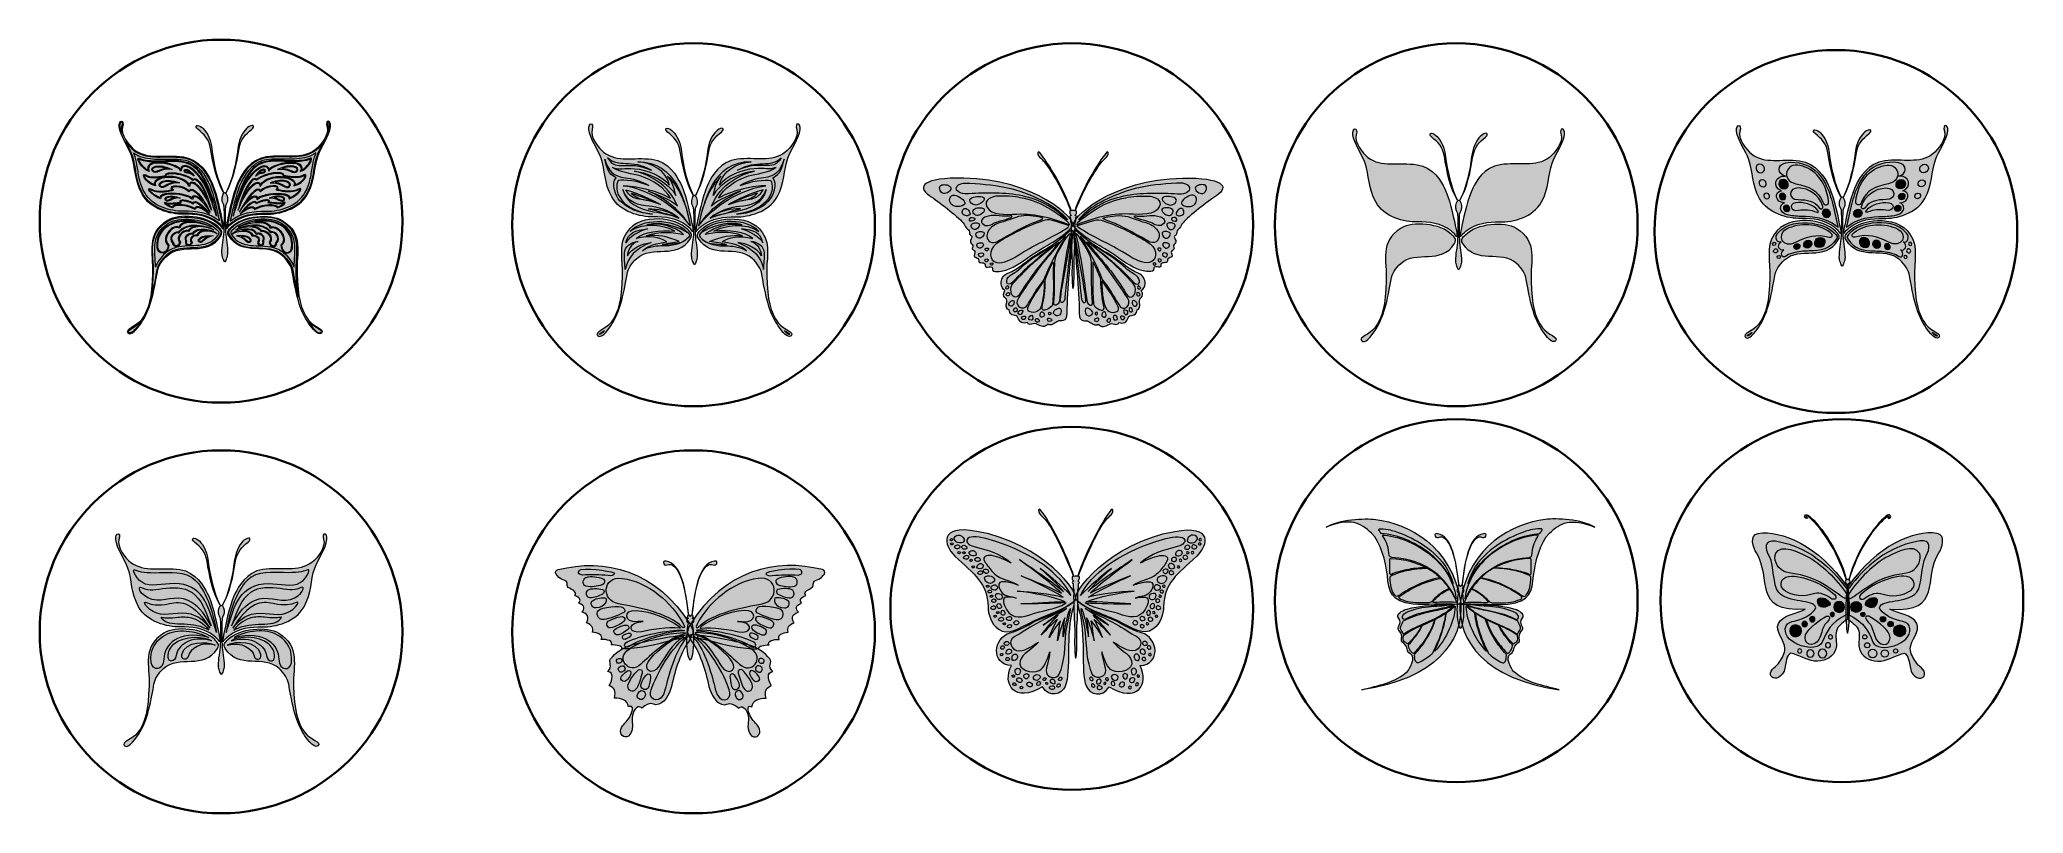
# Model space of a CAD drawing. Header units: inches. Extents: x 29 to 494, y -196 to -15.
import ezdxf

# ---------------------------------------------------------------- set-up
doc = ezdxf.new("R2010")
doc.units = ezdxf.units.IN
doc.header["$MEASUREMENT"] = 0
doc.layers.add('Layer 1', color=7, linetype='Continuous')

msp = doc.modelspace()

# ---------------------------------------------------------------- hatches: boundary and pattern name
at = {"layer": 'Layer 1'}
h = msp.add_hatch(color=7, dxfattribs=at)
edge = h.paths.add_edge_path()
edge.add_spline(control_points=[(69.35, -47.56), (68.59, -46.07), (66.77, -42.61), (62.93, -42.05), (58.6, -41.42), (54.58, -42.76), (51.43, -40.36), (50.09, -39.35), (48.11, -36.71), (48.66, -35.04), (49.25, -33.25), (47.68, -33.18), (47.9, -35.03), (48.13, -37.04), (50.01, -39.64), (50.76, -41.7), (51.81, -44.6), (51.37, -47.44), (53.26, -50.79), (55.25, -54.32), (59.88, -55.53), (63.01, -55.46), (65.63, -55.4), (68.6, -55.75), (70.88, -57.55), (71.59, -58.11), (71.88, -58.47), (72.2, -58.89), (72.44, -59.21), (72.29, -58.13), (71.89, -56.29), (71.35, -53.77), (70.48, -49.76), (69.35, -47.56), (69.35, -47.56), (69.35, -47.56), (69.35, -47.56)], knot_values=[0, 0, 0, 0, 1, 1, 1, 2, 2, 2, 3, 3, 3, 4, 4, 4, 5, 5, 5, 6, 6, 6, 7, 7, 7, 8, 8, 8, 9, 9, 9, 10, 10, 10, 11, 11, 11, 12, 12, 12, 12], degree=3, periodic=1)
h = msp.add_hatch(color=7, dxfattribs=at)
edge = h.paths.add_edge_path()
edge.add_spline(control_points=[(72.47, -53.73), (72.54, -54.59), (72.55, -55.61), (72.54, -56.63), (72.54, -57.65), (72.5, -58.67), (72.47, -59.56), (72.43, -60.49), (72.3, -61.3), (72.17, -62.11), (72.05, -62.92), (71.95, -63.73), (71.97, -64.66), (71.98, -64.94), (72.08, -65.39), (72.2, -65.8), (72.33, -66.2), (72.5, -66.56), (72.63, -66.65), (72.77, -66.56), (72.93, -66.2), (73.06, -65.8), (73.19, -65.39), (73.29, -64.94), (73.3, -64.66), (73.32, -63.73), (73.22, -62.92), (73.09, -62.11), (72.97, -61.3), (72.84, -60.49), (72.8, -59.56), (72.77, -58.67), (72.73, -57.65), (72.72, -56.63), (72.72, -55.61), (72.73, -54.59), (72.8, -53.73), (72.82, -53.43), (72.92, -53.21), (73.03, -52.99), (73.14, -52.77), (73.25, -52.55), (73.28, -52.26), (73.37, -51.38), (73, -50.37), (72.63, -50.37), (72.27, -50.37), (71.9, -51.38), (71.99, -52.26), (72.02, -52.55), (72.13, -52.77), (72.24, -52.99), (72.34, -53.21), (72.45, -53.43), (72.47, -53.73), (72.47, -53.73), (72.47, -53.73), (72.47, -53.73)], knot_values=[0, 0, 0, 0, 1, 1, 1, 2, 2, 2, 3, 3, 3, 4, 4, 4, 5, 5, 5, 6, 6, 6, 7, 7, 7, 8, 8, 8, 9, 9, 9, 10, 10, 10, 11, 11, 11, 12, 12, 12, 13, 13, 13, 14, 14, 14, 15, 15, 15, 16, 16, 16, 17, 17, 17, 18, 18, 18, 19, 19, 19, 19], degree=3, periodic=1)
edge = h.paths.add_edge_path()
edge.add_spline(control_points=[(72.34, -50.36), (70.94, -47.75), (69.93, -43.23), (69.59, -40.17), (69.24, -37.15), (67.91, -35.71), (67.32, -35.2), (66.2, -34.24), (65.37, -34.78), (66.33, -35.59), (67.78, -36.81), (68.9, -37.69), (69.3, -40.12), (69.85, -43.52), (70.58, -47.43), (72.34, -50.36), (72.34, -50.36), (72.34, -50.36), (72.34, -50.36)], knot_values=[0, 0, 0, 0, 1, 1, 1, 2, 2, 2, 3, 3, 3, 4, 4, 4, 5, 5, 5, 6, 6, 6, 6], degree=3, periodic=1)
edge = h.paths.add_edge_path()
edge.add_spline(control_points=[(72.93, -50.36), (74.33, -47.75), (75.34, -43.23), (75.68, -40.17), (76.03, -37.15), (77.36, -35.71), (77.95, -35.2), (79.07, -34.24), (79.9, -34.78), (78.94, -35.59), (77.49, -36.81), (76.37, -37.69), (75.97, -40.12), (75.42, -43.52), (74.69, -47.43), (72.93, -50.36), (72.93, -50.36), (72.93, -50.36), (72.93, -50.36)], knot_values=[0, 0, 0, 0, 1, 1, 1, 2, 2, 2, 3, 3, 3, 4, 4, 4, 5, 5, 5, 6, 6, 6, 6], degree=3, periodic=1)
h = msp.add_hatch(color=7, dxfattribs=at)
edge = h.paths.add_edge_path()
edge.add_spline(control_points=[(75.91, -47.56), (76.67, -46.07), (78.5, -42.61), (82.34, -42.05), (86.67, -41.42), (90.69, -42.76), (93.84, -40.36), (95.17, -39.35), (97.16, -36.71), (96.61, -35.04), (96.02, -33.25), (97.58, -33.18), (97.37, -35.03), (97.14, -37.04), (95.26, -39.64), (94.51, -41.7), (93.46, -44.6), (93.9, -47.44), (92.01, -50.79), (90.02, -54.32), (85.39, -55.53), (82.26, -55.46), (79.64, -55.4), (76.67, -55.75), (74.39, -57.55), (73.68, -58.11), (73.39, -58.47), (73.07, -58.89), (72.83, -59.21), (72.98, -58.13), (73.38, -56.29), (73.92, -53.77), (74.78, -49.76), (75.91, -47.56), (75.91, -47.56), (75.91, -47.56), (75.91, -47.56)], knot_values=[0, 0, 0, 0, 1, 1, 1, 2, 2, 2, 3, 3, 3, 4, 4, 4, 5, 5, 5, 6, 6, 6, 7, 7, 7, 8, 8, 8, 9, 9, 9, 10, 10, 10, 11, 11, 11, 12, 12, 12, 12], degree=3, periodic=1)
h = msp.add_hatch(color=7, dxfattribs=at)
edge = h.paths.add_edge_path()
edge.add_spline(control_points=[(179.39, -48.19), (178.63, -46.7), (176.63, -43.07), (172.67, -42.59), (168.34, -42.07), (164.61, -43.39), (161.46, -40.99), (160.13, -39.98), (158.14, -37.33), (158.69, -35.67), (159.28, -33.87), (157.72, -33.81), (157.93, -35.66), (158.16, -37.67), (160.04, -40.26), (160.79, -42.33), (161.84, -45.23), (161.4, -48.07), (163.29, -51.41), (165.29, -54.95), (169.92, -56.16), (173.05, -56.09), (175.67, -56.03), (178.64, -56.38), (180.91, -58.18), (181.63, -58.74), (181.91, -59.1), (182.23, -59.52), (182.47, -59.83), (182.32, -58.76), (181.93, -56.92), (181.38, -54.4), (180.52, -50.39), (179.39, -48.19), (179.39, -48.19), (179.39, -48.19), (179.39, -48.19)], knot_values=[0, 0, 0, 0, 1, 1, 1, 2, 2, 2, 3, 3, 3, 4, 4, 4, 5, 5, 5, 6, 6, 6, 7, 7, 7, 8, 8, 8, 9, 9, 9, 10, 10, 10, 11, 11, 11, 12, 12, 12, 12], degree=3, periodic=1)
h = msp.add_hatch(color=7, dxfattribs=at)
edge = h.paths.add_edge_path()
edge.add_spline(control_points=[(182.51, -54.36), (182.57, -55.22), (182.59, -56.24), (182.58, -57.25), (182.57, -58.27), (182.53, -59.3), (182.5, -60.19), (182.46, -61.12), (182.33, -61.93), (182.21, -62.74), (182.09, -63.55), (181.98, -64.36), (182, -65.29), (182.01, -65.57), (182.11, -66.02), (182.24, -66.43), (182.37, -66.83), (182.53, -67.18), (182.67, -67.28), (182.8, -67.18), (182.97, -66.83), (183.1, -66.43), (183.23, -66.02), (183.32, -65.57), (183.33, -65.29), (183.35, -64.36), (183.25, -63.55), (183.13, -62.74), (183.01, -61.93), (182.87, -61.12), (182.83, -60.19), (182.8, -59.3), (182.77, -58.27), (182.76, -57.25), (182.75, -56.24), (182.76, -55.22), (182.83, -54.36), (182.85, -54.06), (182.96, -53.84), (183.07, -53.62), (183.17, -53.4), (183.28, -53.18), (183.31, -52.89), (183.4, -52.01), (183.03, -51), (182.67, -51), (182.3, -51), (181.93, -52.01), (182.02, -52.89), (182.05, -53.18), (182.16, -53.4), (182.27, -53.62), (182.38, -53.84), (182.48, -54.06), (182.51, -54.36), (182.51, -54.36), (182.51, -54.36), (182.51, -54.36)], knot_values=[0, 0, 0, 0, 1, 1, 1, 2, 2, 2, 3, 3, 3, 4, 4, 4, 5, 5, 5, 6, 6, 6, 7, 7, 7, 8, 8, 8, 9, 9, 9, 10, 10, 10, 11, 11, 11, 12, 12, 12, 13, 13, 13, 14, 14, 14, 15, 15, 15, 16, 16, 16, 17, 17, 17, 18, 18, 18, 19, 19, 19, 19], degree=3, periodic=1)
edge = h.paths.add_edge_path()
edge.add_spline(control_points=[(182.37, -50.99), (180.97, -48.38), (179.97, -43.86), (179.62, -40.8), (179.28, -37.78), (177.94, -36.33), (177.35, -35.83), (176.23, -34.87), (175.41, -35.41), (176.37, -36.22), (177.81, -37.44), (178.93, -38.32), (179.33, -40.75), (179.89, -44.14), (180.62, -48.06), (182.37, -50.99), (182.37, -50.99), (182.37, -50.99), (182.37, -50.99)], knot_values=[0, 0, 0, 0, 1, 1, 1, 2, 2, 2, 3, 3, 3, 4, 4, 4, 5, 5, 5, 6, 6, 6, 6], degree=3, periodic=1)
edge = h.paths.add_edge_path()
edge.add_spline(control_points=[(182.96, -50.99), (184.36, -48.38), (185.37, -43.86), (185.72, -40.8), (186.06, -37.78), (187.39, -36.33), (187.98, -35.83), (189.11, -34.87), (189.93, -35.41), (188.97, -36.22), (187.52, -37.44), (186.4, -38.32), (186.01, -40.75), (185.45, -44.14), (184.72, -48.06), (182.96, -50.99), (182.96, -50.99), (182.96, -50.99), (182.96, -50.99)], knot_values=[0, 0, 0, 0, 1, 1, 1, 2, 2, 2, 3, 3, 3, 4, 4, 4, 5, 5, 5, 6, 6, 6, 6], degree=3, periodic=1)
h = msp.add_hatch(color=7, dxfattribs=at)
edge = h.paths.add_edge_path()
edge.add_spline(control_points=[(185.95, -48.19), (186.71, -46.7), (188.7, -43.07), (192.66, -42.59), (197, -42.07), (200.72, -43.39), (203.88, -40.99), (205.21, -39.98), (207.19, -37.33), (206.64, -35.67), (206.06, -33.87), (207.62, -33.81), (207.41, -35.66), (207.17, -37.67), (205.3, -40.26), (204.54, -42.33), (203.49, -45.23), (203.93, -48.07), (202.05, -51.41), (200.05, -54.95), (195.42, -56.16), (192.29, -56.09), (189.67, -56.03), (186.7, -56.38), (184.42, -58.18), (183.71, -58.74), (183.42, -59.1), (183.1, -59.52), (182.86, -59.83), (183.01, -58.76), (183.41, -56.92), (183.95, -54.4), (184.82, -50.39), (185.95, -48.19), (185.95, -48.19), (185.95, -48.19), (185.95, -48.19)], knot_values=[0, 0, 0, 0, 1, 1, 1, 2, 2, 2, 3, 3, 3, 4, 4, 4, 5, 5, 5, 6, 6, 6, 7, 7, 7, 8, 8, 8, 9, 9, 9, 10, 10, 10, 11, 11, 11, 12, 12, 12, 12], degree=3, periodic=1)
h = msp.add_hatch(color=250, dxfattribs=at)
edge = h.paths.add_edge_path()
edge.add_spline(control_points=[(358.39, -49.38), (357.63, -47.9), (355.81, -44.43), (351.97, -43.87), (347.64, -43.24), (343.62, -44.59), (340.46, -42.19), (339.13, -41.18), (337.15, -38.53), (337.7, -36.86), (338.28, -35.07), (336.72, -35.01), (336.93, -36.85), (337.17, -38.87), (339.04, -41.46), (339.79, -43.53), (340.85, -46.43), (340.41, -49.27), (342.29, -52.61), (344.29, -56.14), (348.92, -57.36), (352.05, -57.28), (354.67, -57.22), (357.64, -57.58), (359.92, -59.37), (360.63, -59.93), (360.92, -60.3), (361.24, -60.72), (361.48, -61.03), (361.33, -59.95), (360.93, -58.12), (360.39, -55.59), (359.52, -51.59), (358.39, -49.38), (358.39, -49.38), (358.39, -49.38), (358.39, -49.38)], knot_values=[0, 0, 0, 0, 1, 1, 1, 2, 2, 2, 3, 3, 3, 4, 4, 4, 5, 5, 5, 6, 6, 6, 7, 7, 7, 8, 8, 8, 9, 9, 9, 10, 10, 10, 11, 11, 11, 12, 12, 12, 12], degree=3, periodic=1)
h = msp.add_hatch(color=250, dxfattribs=at)
edge = h.paths.add_edge_path()
edge.add_spline(control_points=[(361.42, -52.19), (360.02, -49.57), (359.01, -45.05), (358.66, -42), (358.32, -38.98), (356.98, -37.53), (356.4, -37.02), (355.27, -36.06), (354.45, -36.61), (355.41, -37.42), (356.85, -38.64), (357.97, -39.51), (358.37, -41.94), (358.93, -45.34), (359.66, -49.25), (361.42, -52.19), (361.42, -52.19), (361.42, -52.19), (361.42, -52.19)], knot_values=[0, 0, 0, 0, 1, 1, 1, 2, 2, 2, 3, 3, 3, 4, 4, 4, 5, 5, 5, 6, 6, 6, 6], degree=3, periodic=1)
edge = h.paths.add_edge_path()
edge.add_spline(control_points=[(362.01, -52.19), (363.4, -49.57), (364.41, -45.05), (364.76, -42), (365.1, -38.98), (366.44, -37.53), (367.03, -37.02), (368.15, -36.06), (368.97, -36.61), (368.01, -37.42), (366.57, -38.64), (365.45, -39.51), (365.05, -41.94), (364.49, -45.34), (363.76, -49.25), (362.01, -52.19), (362.01, -52.19), (362.01, -52.19), (362.01, -52.19)], knot_values=[0, 0, 0, 0, 1, 1, 1, 2, 2, 2, 3, 3, 3, 4, 4, 4, 5, 5, 5, 6, 6, 6, 6], degree=3, periodic=1)
h = msp.add_hatch(color=250, dxfattribs=at)
edge = h.paths.add_edge_path()
edge.add_spline(control_points=[(365.03, -49.38), (365.79, -47.9), (367.62, -44.43), (371.46, -43.87), (375.78, -43.24), (379.8, -44.59), (382.96, -42.19), (384.29, -41.18), (386.27, -38.53), (385.73, -36.86), (385.14, -35.07), (386.7, -35.01), (386.49, -36.85), (386.26, -38.87), (384.38, -41.46), (383.63, -43.53), (382.58, -46.43), (383.02, -49.27), (381.13, -52.61), (379.13, -56.14), (374.5, -57.36), (371.37, -57.28), (368.75, -57.22), (365.78, -57.58), (363.51, -59.37), (362.79, -59.93), (362.51, -60.3), (362.18, -60.72), (361.94, -61.03), (362.1, -59.95), (362.49, -58.12), (363.03, -55.59), (363.9, -51.59), (365.03, -49.38), (365.03, -49.38), (365.03, -49.38), (365.03, -49.38)], knot_values=[0, 0, 0, 0, 1, 1, 1, 2, 2, 2, 3, 3, 3, 4, 4, 4, 5, 5, 5, 6, 6, 6, 7, 7, 7, 8, 8, 8, 9, 9, 9, 10, 10, 10, 11, 11, 11, 12, 12, 12, 12], degree=3, periodic=1)
h = msp.add_hatch(color=7, dxfattribs=at)
edge = h.paths.add_edge_path()
edge.add_spline(control_points=[(448.29, -48.57), (447.53, -47.08), (445.53, -43.45), (441.57, -42.97), (437.24, -42.45), (433.51, -43.77), (430.36, -41.37), (429.03, -40.36), (427.04, -37.71), (427.59, -36.05), (428.18, -34.25), (426.62, -34.19), (426.83, -36.03), (427.06, -38.05), (428.94, -40.64), (429.69, -42.71), (430.74, -45.61), (430.3, -48.45), (432.19, -51.79), (434.18, -55.33), (438.81, -56.54), (441.94, -56.47), (444.56, -56.41), (447.53, -56.76), (449.81, -58.56), (450.52, -59.12), (450.81, -59.48), (451.13, -59.9), (451.37, -60.21), (451.22, -59.13), (450.82, -57.3), (450.28, -54.77), (449.42, -50.77), (448.29, -48.57), (448.29, -48.57), (448.29, -48.57), (448.29, -48.57)], knot_values=[0, 0, 0, 0, 1, 1, 1, 2, 2, 2, 3, 3, 3, 4, 4, 4, 5, 5, 5, 6, 6, 6, 7, 7, 7, 8, 8, 8, 9, 9, 9, 10, 10, 10, 11, 11, 11, 12, 12, 12, 12], degree=3, periodic=1)
h = msp.add_hatch(color=7, dxfattribs=at)
edge = h.paths.add_edge_path()
edge.add_spline(control_points=[(451.4, -54.73), (451.47, -55.6), (451.48, -56.61), (451.48, -57.63), (451.47, -58.65), (451.43, -59.68), (451.4, -60.57), (451.36, -61.5), (451.23, -62.31), (451.11, -63.12), (450.98, -63.93), (450.88, -64.74), (450.9, -65.67), (450.91, -65.95), (451.01, -66.4), (451.14, -66.81), (451.27, -67.21), (451.43, -67.56), (451.57, -67.65), (451.7, -67.56), (451.87, -67.21), (451.99, -66.81), (452.12, -66.4), (452.22, -65.95), (452.23, -65.67), (452.25, -64.74), (452.15, -63.93), (452.03, -63.12), (451.9, -62.31), (451.77, -61.5), (451.73, -60.57), (451.7, -59.68), (451.66, -58.65), (451.66, -57.63), (451.65, -56.61), (451.66, -55.6), (451.73, -54.73), (451.75, -54.44), (451.86, -54.22), (451.96, -54), (452.07, -53.78), (452.18, -53.56), (452.21, -53.27), (452.3, -52.39), (451.93, -51.38), (451.57, -51.38), (451.2, -51.38), (450.83, -52.39), (450.92, -53.27), (450.95, -53.56), (451.06, -53.78), (451.17, -54), (451.28, -54.22), (451.38, -54.44), (451.4, -54.73), (451.4, -54.73), (451.4, -54.73), (451.4, -54.73)], knot_values=[0, 0, 0, 0, 1, 1, 1, 2, 2, 2, 3, 3, 3, 4, 4, 4, 5, 5, 5, 6, 6, 6, 7, 7, 7, 8, 8, 8, 9, 9, 9, 10, 10, 10, 11, 11, 11, 12, 12, 12, 13, 13, 13, 14, 14, 14, 15, 15, 15, 16, 16, 16, 17, 17, 17, 18, 18, 18, 19, 19, 19, 19], degree=3, periodic=1)
edge = h.paths.add_edge_path()
edge.add_spline(control_points=[(451.27, -51.37), (449.87, -48.76), (448.86, -44.24), (448.52, -41.18), (448.17, -38.16), (446.84, -36.71), (446.25, -36.21), (445.13, -35.25), (444.3, -35.79), (445.26, -36.6), (446.71, -37.82), (447.83, -38.7), (448.23, -41.13), (448.78, -44.52), (449.51, -48.44), (451.27, -51.37), (451.27, -51.37), (451.27, -51.37), (451.27, -51.37)], knot_values=[0, 0, 0, 0, 1, 1, 1, 2, 2, 2, 3, 3, 3, 4, 4, 4, 5, 5, 5, 6, 6, 6, 6], degree=3, periodic=1)
edge = h.paths.add_edge_path()
edge.add_spline(control_points=[(451.86, -51.37), (453.26, -48.76), (454.27, -44.24), (454.61, -41.18), (454.96, -38.16), (456.29, -36.71), (456.88, -36.21), (458, -35.25), (458.83, -35.79), (457.87, -36.6), (456.42, -37.82), (455.3, -38.7), (454.9, -41.13), (454.35, -44.52), (453.62, -48.44), (451.86, -51.37), (451.86, -51.37), (451.86, -51.37), (451.86, -51.37)], knot_values=[0, 0, 0, 0, 1, 1, 1, 2, 2, 2, 3, 3, 3, 4, 4, 4, 5, 5, 5, 6, 6, 6, 6], degree=3, periodic=1)
h = msp.add_hatch(color=7, dxfattribs=at)
edge = h.paths.add_edge_path()
edge.add_spline(control_points=[(454.84, -48.57), (455.61, -47.08), (457.6, -43.45), (461.56, -42.97), (465.9, -42.45), (469.62, -43.77), (472.77, -41.37), (474.11, -40.36), (476.09, -37.71), (475.54, -36.05), (474.95, -34.25), (476.52, -34.19), (476.3, -36.03), (476.07, -38.05), (474.19, -40.64), (473.44, -42.71), (472.39, -45.61), (472.83, -48.45), (470.94, -51.79), (468.95, -55.33), (464.32, -56.54), (461.19, -56.47), (458.57, -56.41), (455.6, -56.76), (453.32, -58.56), (452.61, -59.12), (452.32, -59.48), (452, -59.9), (451.76, -60.21), (451.91, -59.13), (452.31, -57.3), (452.85, -54.77), (453.72, -50.77), (454.84, -48.57), (454.84, -48.57), (454.84, -48.57), (454.84, -48.57)], knot_values=[0, 0, 0, 0, 1, 1, 1, 2, 2, 2, 3, 3, 3, 4, 4, 4, 5, 5, 5, 6, 6, 6, 7, 7, 7, 8, 8, 8, 9, 9, 9, 10, 10, 10, 11, 11, 11, 12, 12, 12, 12], degree=3, periodic=1)
h = msp.add_hatch(color=7, dxfattribs=at)
edge = h.paths.add_edge_path()
edge.add_spline(control_points=[(271.38, -72.84), (271.2, -72.52), (271.2, -71.72), (271.17, -71.21), (271.05, -69.17), (271.21, -66.77), (271.08, -64.98), (270.94, -63.02), (270.87, -59.44), (270.92, -57.63), (270.82, -57.38), (270.76, -57.05), (270.76, -56.68), (270.76, -56.55), (270.77, -56.42), (270.79, -56.29), (270.66, -56.23), (270.58, -56.15), (270.58, -56.06), (270.58, -55.94), (270.71, -55.83), (270.91, -55.77), (270.92, -55.76), (270.92, -55.75), (270.93, -55.73), (270.71, -55.59), (270.58, -55.35), (270.58, -55.14), (270.58, -55.08), (270.59, -55.02), (270.61, -54.97), (270.59, -54.94), (270.58, -54.9), (270.58, -54.86), (270.58, -54.75), (270.67, -54.65), (270.79, -54.65), (270.82, -54.65), (270.85, -54.66), (270.87, -54.67), (268.36, -48.54), (266.8, -46.47), (265.49, -44.37), (264.59, -42.95), (263.96, -42.64), (263.3, -41.8), (262.98, -41.41), (263.1, -40.46), (263.57, -41.04), (265.59, -43.53), (269.23, -49.44), (270.97, -54.68), (271.09, -54.64), (271.23, -54.63), (271.38, -54.63), (271.53, -54.63), (271.66, -54.64), (271.78, -54.68), (273.53, -49.44), (277.17, -43.53), (279.19, -41.04), (279.66, -40.46), (279.77, -41.41), (279.46, -41.8), (278.79, -42.64), (278.16, -42.95), (277.27, -44.37), (275.95, -46.47), (274.4, -48.54), (271.88, -54.67), (271.91, -54.66), (271.94, -54.65), (271.97, -54.65), (272.08, -54.65), (272.18, -54.75), (272.18, -54.86), (272.18, -54.9), (272.17, -54.94), (272.15, -54.97), (272.17, -55.02), (272.18, -55.08), (272.18, -55.14), (272.18, -55.35), (272.04, -55.59), (271.83, -55.73), (271.84, -55.75), (271.84, -55.76), (271.85, -55.77), (272.05, -55.83), (272.18, -55.94), (272.18, -56.06), (272.18, -56.15), (272.1, -56.23), (271.97, -56.29), (271.99, -56.42), (272, -56.55), (272, -56.68), (272, -57.05), (271.93, -57.38), (271.83, -57.63), (271.88, -59.44), (271.82, -63.02), (271.68, -64.98), (271.55, -66.77), (271.71, -69.17), (271.59, -71.21), (271.56, -71.72), (271.56, -72.52), (271.38, -72.84), (271.38, -72.84), (271.38, -72.84), (271.38, -72.84)], knot_values=[0, 0, 0, 0, 1, 1, 1, 2, 2, 2, 3, 3, 3, 4, 4, 4, 5, 5, 5, 6, 6, 6, 7, 7, 7, 8, 8, 8, 9, 9, 9, 10, 10, 10, 11, 11, 11, 12, 12, 12, 13, 13, 13, 14, 14, 14, 15, 15, 15, 16, 16, 16, 17, 17, 17, 18, 18, 18, 19, 19, 19, 20, 20, 20, 21, 21, 21, 22, 22, 22, 23, 23, 23, 24, 24, 24, 25, 25, 25, 26, 26, 26, 27, 27, 27, 28, 28, 28, 29, 29, 29, 30, 30, 30, 31, 31, 31, 32, 32, 32, 33, 33, 33, 34, 34, 34, 35, 35, 35, 36, 36, 36, 37, 37, 37, 37], degree=3, periodic=1)
h = msp.add_hatch(color=7, dxfattribs=at)
edge = h.paths.add_edge_path()
edge.add_spline(control_points=[(181.69, -58.19), (181.44, -56.96), (181.13, -55.5), (180.69, -53.97), (180.42, -53.17), (180.12, -52.42), (179.83, -51.73), (178.99, -49.71), (177.76, -47.85), (176.38, -46.55), (177.51, -47.89), (177.93, -49.44), (178.29, -51.1), (178.29, -51.1), (177.66, -50.06), (177.66, -50.06), (174.54, -46.75), (171.3, -45.72), (168.61, -45.39), (171.61, -46.13), (176.47, -48.07), (178.68, -53.59), (176.87, -51.88), (174.27, -50.97), (171.87, -50.07), (175.53, -51.65), (179.08, -54.37), (181.06, -57.4), (181.28, -57.67), (181.49, -57.93), (181.69, -58.19), (181.69, -58.19), (181.69, -58.19), (181.69, -58.19)], knot_values=[0, 0, 0, 0, 1, 1, 1, 2, 2, 2, 3, 3, 3, 4, 4, 4, 5, 5, 5, 6, 6, 6, 7, 7, 7, 8, 8, 8, 9, 9, 9, 10, 10, 10, 11, 11, 11, 11], degree=3, periodic=1)
h = msp.add_hatch(color=7, dxfattribs=at)
edge = h.paths.add_edge_path()
edge.add_spline(control_points=[(183.65, -58.19), (183.89, -56.96), (184.2, -55.5), (184.64, -53.97), (184.92, -53.17), (185.22, -52.42), (185.5, -51.73), (186.34, -49.71), (187.58, -47.85), (188.95, -46.55), (187.82, -47.89), (187.4, -49.44), (187.04, -51.1), (187.04, -51.1), (187.67, -50.06), (187.67, -50.06), (190.79, -46.75), (194.03, -45.72), (196.72, -45.39), (193.72, -46.13), (188.86, -48.07), (186.66, -53.59), (188.46, -51.88), (191.06, -50.97), (193.46, -50.07), (189.81, -51.65), (186.25, -54.37), (184.28, -57.4), (184.05, -57.67), (183.84, -57.93), (183.65, -58.19), (183.65, -58.19), (183.65, -58.19), (183.65, -58.19)], knot_values=[0, 0, 0, 0, 1, 1, 1, 2, 2, 2, 3, 3, 3, 4, 4, 4, 5, 5, 5, 6, 6, 6, 7, 7, 7, 8, 8, 8, 9, 9, 9, 10, 10, 10, 11, 11, 11, 11], degree=3, periodic=1)
h = msp.add_hatch(color=7, dxfattribs=at)
edge = h.paths.add_edge_path()
edge.add_spline(control_points=[(441.67, -44.04), (445.09, -44.88), (447.81, -47.64), (448.38, -52.51), (448.49, -53.45), (447.35, -53.61), (447, -52.68), (445.88, -49.7), (443.79, -49.04), (440.71, -48.33), (437.05, -47.48), (438.38, -43.24), (441.67, -44.04), (441.67, -44.04), (441.67, -44.04), (441.67, -44.04)], knot_values=[0, 0, 0, 0, 1, 1, 1, 2, 2, 2, 3, 3, 3, 4, 4, 4, 5, 5, 5, 5], degree=3, periodic=1)
h = msp.add_hatch(color=7, dxfattribs=at)
edge = h.paths.add_edge_path()
edge.add_spline(control_points=[(461.46, -44.04), (458.04, -44.88), (455.32, -47.64), (454.75, -52.51), (454.65, -53.45), (455.78, -53.61), (456.13, -52.68), (457.25, -49.7), (459.34, -49.04), (462.42, -48.33), (466.08, -47.48), (464.75, -43.24), (461.46, -44.04), (461.46, -44.04), (461.46, -44.04), (461.46, -44.04)], knot_values=[0, 0, 0, 0, 1, 1, 1, 2, 2, 2, 3, 3, 3, 4, 4, 4, 5, 5, 5, 5], degree=3, periodic=1)
h = msp.add_hatch(color=7, dxfattribs=at)
edge = h.paths.add_edge_path()
edge.add_spline(control_points=[(173.97, -52.81), (172.09, -52.01), (169.93, -51.19), (167.91, -50.53), (168.58, -51.37), (169.49, -51.78), (170.65, -52.12), (171.8, -52.32), (173.15, -52.54), (174.72, -53.22), (174.48, -53.09), (174.23, -52.95), (173.97, -52.81), (173.97, -52.81), (173.97, -52.81), (173.97, -52.81)], knot_values=[0, 0, 0, 0, 1, 1, 1, 2, 2, 2, 3, 3, 3, 4, 4, 4, 5, 5, 5, 5], degree=3, periodic=1)
h = msp.add_hatch(color=7, dxfattribs=at)
edge = h.paths.add_edge_path()
edge.add_spline(control_points=[(191.37, -52.81), (193.24, -52.01), (195.4, -51.19), (197.43, -50.53), (196.75, -51.37), (195.85, -51.78), (194.69, -52.12), (193.53, -52.32), (192.18, -52.54), (190.61, -53.22), (190.85, -53.09), (191.11, -52.95), (191.37, -52.81), (191.37, -52.81), (191.37, -52.81), (191.37, -52.81)], knot_values=[0, 0, 0, 0, 1, 1, 1, 2, 2, 2, 3, 3, 3, 4, 4, 4, 5, 5, 5, 5], degree=3, periodic=1)
h = msp.add_hatch(color=7, dxfattribs=at)
edge = h.paths.add_edge_path()
edge.add_spline(control_points=[(271.2, -58.33), (268.86, -61.2), (264.54, -63.03), (261.51, -65.17), (259.17, -66.82), (256.82, -68.3), (255.27, -68.67), (254.61, -68.83), (252.36, -69.23), (252.51, -68.41), (252.73, -67.23), (250.66, -68.34), (250.8, -67.53), (250.99, -66.37), (249.17, -67.19), (249.27, -66.44), (249.41, -65.29), (247.83, -66), (248.28, -64.84), (248.73, -63.64), (247.35, -63.99), (247.8, -63.25), (248.26, -62.48), (246.82, -62.4), (247.51, -61.22), (248.03, -60.33), (247.17, -60.78), (247.08, -59.69), (247.05, -59.22), (246.72, -59.08), (246.43, -58.76), (246.06, -58.33), (246.03, -57.97), (245.62, -57.48), (244.2, -55.79), (239.94, -52.62), (237.72, -51.1), (234.63, -48.97), (236.29, -46.89), (245.75, -47.01), (262, -47.2), (272.55, -56.58), (271.2, -58.33), (271.2, -58.33), (271.2, -58.33), (271.2, -58.33)], knot_values=[0, 0, 0, 0, 1, 1, 1, 2, 2, 2, 3, 3, 3, 4, 4, 4, 5, 5, 5, 6, 6, 6, 7, 7, 7, 8, 8, 8, 9, 9, 9, 10, 10, 10, 11, 11, 11, 12, 12, 12, 13, 13, 13, 14, 14, 14, 15, 15, 15, 15], degree=3, periodic=1)
h = msp.add_hatch(color=7, dxfattribs=at)
edge = h.paths.add_edge_path()
edge.add_spline(control_points=[(271.56, -58.33), (273.9, -61.2), (278.22, -63.03), (281.25, -65.17), (283.58, -66.82), (285.94, -68.3), (287.49, -68.67), (288.15, -68.83), (290.4, -69.23), (290.25, -68.41), (290.03, -67.23), (292.1, -68.34), (291.96, -67.53), (291.77, -66.37), (293.58, -67.19), (293.49, -66.44), (293.34, -65.29), (294.92, -66), (294.48, -64.84), (294.03, -63.64), (295.41, -63.99), (294.96, -63.25), (294.5, -62.48), (295.94, -62.4), (295.25, -61.22), (294.73, -60.33), (295.58, -60.78), (295.67, -59.69), (295.71, -59.22), (296.04, -59.08), (296.33, -58.76), (296.7, -58.33), (296.73, -57.97), (297.14, -57.48), (298.56, -55.79), (302.82, -52.62), (305.03, -51.1), (308.13, -48.97), (306.46, -46.89), (297.01, -47.01), (280.75, -47.2), (270.21, -56.58), (271.56, -58.33), (271.56, -58.33), (271.56, -58.33), (271.56, -58.33)], knot_values=[0, 0, 0, 0, 1, 1, 1, 2, 2, 2, 3, 3, 3, 4, 4, 4, 5, 5, 5, 6, 6, 6, 7, 7, 7, 8, 8, 8, 9, 9, 9, 10, 10, 10, 11, 11, 11, 12, 12, 12, 13, 13, 13, 14, 14, 14, 15, 15, 15, 15], degree=3, periodic=1)
h = msp.add_hatch(color=7, dxfattribs=at)
edge = h.paths.add_edge_path()
edge.add_spline(control_points=[(437.96, -49.55), (437.36, -49.55), (436.81, -49.06), (436.75, -48.46), (436.68, -47.85), (437.12, -47.36), (437.72, -47.36), (438.33, -47.36), (438.87, -47.85), (438.94, -48.46), (439, -49.06), (438.57, -49.55), (437.96, -49.55), (437.96, -49.55), (437.96, -49.55), (437.96, -49.55)], knot_values=[0, 0, 0, 0, 1, 1, 1, 2, 2, 2, 3, 3, 3, 4, 4, 4, 5, 5, 5, 5], degree=3, periodic=1)
h = msp.add_hatch(color=7, dxfattribs=at)
edge = h.paths.add_edge_path()
edge.add_spline(control_points=[(437.68, -52.08), (437.27, -52.08), (436.9, -51.75), (436.85, -51.34), (436.81, -50.93), (437.1, -50.59), (437.52, -50.59), (437.93, -50.59), (438.3, -50.93), (438.34, -51.34), (438.39, -51.75), (438.09, -52.08), (437.68, -52.08), (437.68, -52.08), (437.68, -52.08), (437.68, -52.08)], knot_values=[0, 0, 0, 0, 1, 1, 1, 2, 2, 2, 3, 3, 3, 4, 4, 4, 5, 5, 5, 5], degree=3, periodic=1)
h = msp.add_hatch(color=7, dxfattribs=at)
edge = h.paths.add_edge_path()
edge.add_spline(control_points=[(441.33, -49.33), (443.78, -49.42), (446.01, -50.76), (447.07, -53.66), (447.27, -54.22), (446.52, -54.46), (446.16, -53.94), (444.98, -52.26), (443.46, -52.11), (441.27, -52.06), (438.66, -52), (438.97, -49.24), (441.33, -49.33), (441.33, -49.33), (441.33, -49.33), (441.33, -49.33)], knot_values=[0, 0, 0, 0, 1, 1, 1, 2, 2, 2, 3, 3, 3, 4, 4, 4, 5, 5, 5, 5], degree=3, periodic=1)
h = msp.add_hatch(color=7, dxfattribs=at)
edge = h.paths.add_edge_path()
edge.add_spline(control_points=[(461.81, -49.33), (459.35, -49.42), (457.12, -50.76), (456.06, -53.66), (455.86, -54.22), (456.61, -54.46), (456.97, -53.94), (458.15, -52.26), (459.67, -52.11), (461.86, -52.06), (464.47, -52), (464.16, -49.24), (461.81, -49.33), (461.81, -49.33), (461.81, -49.33), (461.81, -49.33)], knot_values=[0, 0, 0, 0, 1, 1, 1, 2, 2, 2, 3, 3, 3, 4, 4, 4, 5, 5, 5, 5], degree=3, periodic=1)
h = msp.add_hatch(color=7, dxfattribs=at)
edge = h.paths.add_edge_path()
edge.add_spline(control_points=[(465.17, -49.55), (465.77, -49.55), (466.32, -49.06), (466.38, -48.46), (466.45, -47.85), (466.01, -47.36), (465.41, -47.36), (464.8, -47.36), (464.26, -47.85), (464.19, -48.46), (464.13, -49.06), (464.57, -49.55), (465.17, -49.55), (465.17, -49.55), (465.17, -49.55), (465.17, -49.55)], knot_values=[0, 0, 0, 0, 1, 1, 1, 2, 2, 2, 3, 3, 3, 4, 4, 4, 5, 5, 5, 5], degree=3, periodic=1)
h = msp.add_hatch(color=7, dxfattribs=at)
edge = h.paths.add_edge_path()
edge.add_spline(control_points=[(465.45, -52.08), (465.87, -52.08), (466.24, -51.75), (466.28, -51.34), (466.32, -50.93), (466.03, -50.59), (465.61, -50.59), (465.2, -50.59), (464.83, -50.93), (464.79, -51.34), (464.74, -51.75), (465.04, -52.08), (465.45, -52.08), (465.45, -52.08), (465.45, -52.08), (465.45, -52.08)], knot_values=[0, 0, 0, 0, 1, 1, 1, 2, 2, 2, 3, 3, 3, 4, 4, 4, 5, 5, 5, 5], degree=3, periodic=1)
h = msp.add_hatch(color=7, dxfattribs=at)
edge = h.paths.add_edge_path()
edge.add_spline(control_points=[(71.08, -58.46), (71.67, -59.08), (72.33, -59.53), (71.72, -60.5), (68.55, -65.63), (62.74, -61.89), (59.11, -65.19), (57.88, -66.3), (57.05, -67.63), (56.84, -68.93), (55.72, -75.64), (54.8, -78.29), (53.03, -80.97), (51.26, -83.64), (50.37, -83.65), (49.99, -83.32), (49.02, -82.47), (51.83, -81.87), (53.01, -80.29), (54.92, -77.74), (55.51, -74.89), (55.71, -69.28), (55.88, -64.51), (54.03, -60.12), (59.19, -56.92), (61.85, -55.27), (68.47, -55.73), (71.08, -58.46), (71.08, -58.46), (71.08, -58.46), (71.08, -58.46)], knot_values=[0, 0, 0, 0, 1, 1, 1, 2, 2, 2, 3, 3, 3, 4, 4, 4, 5, 5, 5, 6, 6, 6, 7, 7, 7, 8, 8, 8, 9, 9, 9, 10, 10, 10, 10], degree=3, periodic=1)
h = msp.add_hatch(color=7, dxfattribs=at)
edge = h.paths.add_edge_path()
edge.add_spline(control_points=[(74.19, -58.46), (73.6, -59.08), (72.94, -59.53), (73.54, -60.5), (76.72, -65.63), (82.53, -61.89), (86.16, -65.19), (87.38, -66.3), (88.21, -67.63), (88.43, -68.93), (89.55, -75.64), (90.47, -78.29), (92.24, -80.97), (94.01, -83.64), (94.9, -83.65), (95.28, -83.32), (96.25, -82.47), (93.44, -81.87), (92.25, -80.29), (90.35, -77.74), (89.76, -74.89), (89.56, -69.28), (89.39, -64.51), (91.24, -60.12), (86.08, -56.92), (83.42, -55.27), (76.8, -55.73), (74.19, -58.46), (74.19, -58.46), (74.19, -58.46), (74.19, -58.46)], knot_values=[0, 0, 0, 0, 1, 1, 1, 2, 2, 2, 3, 3, 3, 4, 4, 4, 5, 5, 5, 6, 6, 6, 7, 7, 7, 8, 8, 8, 9, 9, 9, 10, 10, 10, 10], degree=3, periodic=1)
h = msp.add_hatch(color=7, dxfattribs=at)
edge = h.paths.add_edge_path()
edge.add_spline(control_points=[(171.87, -54.23), (173.3, -54.48), (174.33, -54.88), (175.43, -55.31), (176.56, -55.53), (177.69, -55.82), (178.97, -56.38), (178.6, -56.06), (178.21, -55.77), (177.81, -55.52), (177.69, -55.46), (177.57, -55.41), (177.45, -55.35), (176.31, -54.8), (174.14, -54.1), (171.87, -54.23), (171.87, -54.23), (171.87, -54.23), (171.87, -54.23)], knot_values=[0, 0, 0, 0, 1, 1, 1, 2, 2, 2, 3, 3, 3, 4, 4, 4, 5, 5, 5, 6, 6, 6, 6], degree=3, periodic=1)
h = msp.add_hatch(color=7, dxfattribs=at)
edge = h.paths.add_edge_path()
edge.add_spline(control_points=[(193.46, -54.23), (192.04, -54.48), (191.01, -54.88), (189.91, -55.31), (188.77, -55.53), (187.64, -55.82), (186.36, -56.38), (186.73, -56.06), (187.12, -55.77), (187.52, -55.52), (187.64, -55.46), (187.76, -55.41), (187.88, -55.35), (189.03, -54.8), (191.19, -54.1), (193.46, -54.23), (193.46, -54.23), (193.46, -54.23), (193.46, -54.23)], knot_values=[0, 0, 0, 0, 1, 1, 1, 2, 2, 2, 3, 3, 3, 4, 4, 4, 5, 5, 5, 6, 6, 6, 6], degree=3, periodic=1)
h = msp.add_hatch(color=250, dxfattribs=at)
edge = h.paths.add_edge_path()
edge.add_spline(control_points=[(361.55, -55.55), (361.61, -56.42), (361.63, -57.43), (361.62, -58.45), (361.61, -59.47), (361.58, -60.49), (361.54, -61.38), (361.51, -62.32), (361.37, -63.13), (361.25, -63.93), (361.13, -64.74), (361.02, -65.55), (361.05, -66.49), (361.06, -66.77), (361.15, -67.22), (361.28, -67.62), (361.41, -68.02), (361.57, -68.38), (361.71, -68.47), (361.85, -68.38), (362.01, -68.02), (362.14, -67.62), (362.27, -67.22), (362.37, -66.77), (362.37, -66.49), (362.4, -65.55), (362.29, -64.74), (362.17, -63.93), (362.05, -63.13), (361.91, -62.32), (361.88, -61.38), (361.84, -60.49), (361.81, -59.47), (361.8, -58.45), (361.79, -57.43), (361.81, -56.42), (361.87, -55.55), (361.89, -55.26), (362, -55.04), (362.11, -54.82), (362.22, -54.6), (362.33, -54.38), (362.36, -54.08), (362.44, -53.21), (362.08, -52.19), (361.71, -52.19), (361.35, -52.19), (360.98, -53.21), (361.07, -54.08), (361.09, -54.38), (361.21, -54.6), (361.31, -54.82), (361.42, -55.04), (361.53, -55.26), (361.55, -55.55), (361.55, -55.55), (361.55, -55.55), (361.55, -55.55)], knot_values=[0, 0, 0, 0, 1, 1, 1, 2, 2, 2, 3, 3, 3, 4, 4, 4, 5, 5, 5, 6, 6, 6, 7, 7, 7, 8, 8, 8, 9, 9, 9, 10, 10, 10, 11, 11, 11, 12, 12, 12, 13, 13, 13, 14, 14, 14, 15, 15, 15, 16, 16, 16, 17, 17, 17, 18, 18, 18, 19, 19, 19, 19], degree=3, periodic=1)
h = msp.add_hatch(color=7, dxfattribs=at)
edge = h.paths.add_edge_path()
edge.add_spline(control_points=[(438.62, -54.85), (438.21, -54.85), (437.84, -54.51), (437.8, -54.1), (437.75, -53.69), (438.05, -53.36), (438.46, -53.36), (438.87, -53.36), (439.24, -53.69), (439.29, -54.1), (439.33, -54.51), (439.03, -54.85), (438.62, -54.85), (438.62, -54.85), (438.62, -54.85), (438.62, -54.85)], knot_values=[0, 0, 0, 0, 1, 1, 1, 2, 2, 2, 3, 3, 3, 4, 4, 4, 5, 5, 5, 5], degree=3, periodic=1)
h = msp.add_hatch(color=7, dxfattribs=at)
edge = h.paths.add_edge_path()
edge.add_spline(control_points=[(440.6, -52.82), (442.4, -52.5), (444.77, -53.19), (445.9, -54.57), (446.24, -54.99), (445.73, -55.09), (445.61, -55.03), (444.1, -54.33), (442.88, -54.3), (441.3, -54.56), (439.41, -54.86), (439.07, -53.09), (440.6, -52.82), (440.6, -52.82), (440.6, -52.82), (440.6, -52.82)], knot_values=[0, 0, 0, 0, 1, 1, 1, 2, 2, 2, 3, 3, 3, 4, 4, 4, 5, 5, 5, 5], degree=3, periodic=1)
h = msp.add_hatch(color=7, dxfattribs=at)
edge = h.paths.add_edge_path()
edge.add_spline(control_points=[(447.98, -56.21), (447.45, -56.21), (446.97, -55.78), (446.91, -55.25), (446.85, -54.72), (447.24, -54.29), (447.77, -54.29), (448.3, -54.29), (448.78, -54.72), (448.83, -55.25), (448.89, -55.78), (448.51, -56.21), (447.98, -56.21), (447.98, -56.21), (447.98, -56.21), (447.98, -56.21)], knot_values=[0, 0, 0, 0, 1, 1, 1, 2, 2, 2, 3, 3, 3, 4, 4, 4, 5, 5, 5, 5], degree=3, periodic=1)
h = msp.add_hatch(color=7, dxfattribs=at)
edge = h.paths.add_edge_path()
edge.add_spline(control_points=[(455.15, -56.21), (455.69, -56.21), (456.16, -55.78), (456.22, -55.25), (456.28, -54.72), (455.89, -54.29), (455.36, -54.29), (454.83, -54.29), (454.35, -54.72), (454.3, -55.25), (454.24, -55.78), (454.62, -56.21), (455.15, -56.21), (455.15, -56.21), (455.15, -56.21), (455.15, -56.21)], knot_values=[0, 0, 0, 0, 1, 1, 1, 2, 2, 2, 3, 3, 3, 4, 4, 4, 5, 5, 5, 5], degree=3, periodic=1)
h = msp.add_hatch(color=7, dxfattribs=at)
edge = h.paths.add_edge_path()
edge.add_spline(control_points=[(462.53, -52.82), (460.73, -52.5), (458.36, -53.19), (457.23, -54.57), (456.89, -54.99), (457.4, -55.09), (457.52, -55.03), (459.03, -54.33), (460.25, -54.3), (461.83, -54.56), (463.72, -54.86), (464.06, -53.09), (462.53, -52.82), (462.53, -52.82), (462.53, -52.82), (462.53, -52.82)], knot_values=[0, 0, 0, 0, 1, 1, 1, 2, 2, 2, 3, 3, 3, 4, 4, 4, 5, 5, 5, 5], degree=3, periodic=1)
h = msp.add_hatch(color=7, dxfattribs=at)
edge = h.paths.add_edge_path()
edge.add_spline(control_points=[(464.51, -54.85), (464.92, -54.85), (465.29, -54.51), (465.34, -54.1), (465.38, -53.69), (465.08, -53.36), (464.67, -53.36), (464.26, -53.36), (463.89, -53.69), (463.85, -54.1), (463.8, -54.51), (464.1, -54.85), (464.51, -54.85), (464.51, -54.85), (464.51, -54.85), (464.51, -54.85)], knot_values=[0, 0, 0, 0, 1, 1, 1, 2, 2, 2, 3, 3, 3, 4, 4, 4, 5, 5, 5, 5], degree=3, periodic=1)
h = msp.add_hatch(color=7, dxfattribs=at)
edge = h.paths.add_edge_path()
edge.add_spline(control_points=[(181.11, -59.09), (181.7, -59.7), (182.36, -60.15), (181.76, -61.13), (178.58, -66.26), (172.78, -62.52), (169.14, -65.82), (167.92, -66.93), (167.09, -68.26), (166.87, -69.56), (165.75, -76.27), (164.83, -78.91), (163.06, -81.6), (161.29, -84.27), (160.4, -84.28), (160.02, -83.95), (159.05, -83.1), (161.87, -82.5), (163.05, -80.92), (164.96, -78.37), (165.54, -75.52), (165.74, -69.91), (165.88, -66.18), (164.75, -62.69), (166.71, -59.81), (168.45, -57.25), (171.42, -56.51), (174.37, -56.59), (176.95, -56.66), (179.65, -57.56), (181.11, -59.09), (181.11, -59.09), (181.11, -59.09), (181.11, -59.09)], knot_values=[0, 0, 0, 0, 1, 1, 1, 2, 2, 2, 3, 3, 3, 4, 4, 4, 5, 5, 5, 6, 6, 6, 7, 7, 7, 8, 8, 8, 9, 9, 9, 10, 10, 10, 11, 11, 11, 11], degree=3, periodic=1)
h = msp.add_hatch(color=7, dxfattribs=at)
edge = h.paths.add_edge_path()
edge.add_spline(control_points=[(175.14, -62.59), (175.6, -62.55), (176.04, -62.58), (176.43, -62.56), (177.45, -62.5), (178.5, -62.4), (179.48, -62.16), (180.15, -61.85), (180.79, -61.43), (181.34, -60.87), (181.45, -60.7), (181.55, -60.49), (181.48, -60.29), (181.43, -60.12), (181.23, -59.9), (181.05, -59.72), (176.26, -57.01), (172.84, -57.54), (171.5, -57.95), (172.06, -57.86), (172.63, -57.81), (173.19, -57.79), (175.93, -57.7), (179.14, -59.1), (180.12, -60.21), (178.18, -59.73), (174.19, -59.33), (171.4, -60.51), (174.01, -60.17), (176.49, -60.76), (179.11, -61.87), (177.86, -61.98), (176.15, -62.35), (175.14, -62.59), (175.14, -62.59), (175.14, -62.59), (175.14, -62.59)], knot_values=[0, 0, 0, 0, 1, 1, 1, 2, 2, 2, 3, 3, 3, 4, 4, 4, 5, 5, 5, 6, 6, 6, 7, 7, 7, 8, 8, 8, 9, 9, 9, 10, 10, 10, 11, 11, 11, 12, 12, 12, 12], degree=3, periodic=1)
h = msp.add_hatch(color=7, dxfattribs=at)
edge = h.paths.add_edge_path()
edge.add_spline(control_points=[(184.22, -59.09), (183.64, -59.7), (182.97, -60.15), (183.58, -61.13), (186.75, -66.26), (192.56, -62.52), (196.19, -65.82), (197.42, -66.93), (198.25, -68.26), (198.46, -69.56), (199.59, -76.27), (200.5, -78.91), (202.28, -81.6), (204.04, -84.27), (204.93, -84.28), (205.31, -83.95), (206.28, -83.1), (203.47, -82.5), (202.29, -80.92), (200.38, -78.37), (199.79, -75.52), (199.59, -69.91), (199.46, -66.18), (200.59, -62.69), (198.63, -59.81), (196.88, -57.25), (193.91, -56.51), (190.96, -56.59), (188.39, -56.66), (185.69, -57.56), (184.22, -59.09), (184.22, -59.09), (184.22, -59.09), (184.22, -59.09)], knot_values=[0, 0, 0, 0, 1, 1, 1, 2, 2, 2, 3, 3, 3, 4, 4, 4, 5, 5, 5, 6, 6, 6, 7, 7, 7, 8, 8, 8, 9, 9, 9, 10, 10, 10, 11, 11, 11, 11], degree=3, periodic=1)
h = msp.add_hatch(color=7, dxfattribs=at)
edge = h.paths.add_edge_path()
edge.add_spline(control_points=[(190.19, -62.59), (189.73, -62.55), (189.29, -62.58), (188.9, -62.56), (187.88, -62.5), (186.84, -62.4), (185.85, -62.16), (185.18, -61.85), (184.54, -61.43), (183.99, -60.87), (183.89, -60.7), (183.78, -60.49), (183.85, -60.29), (183.91, -60.12), (184.1, -59.9), (184.29, -59.72), (189.07, -57.01), (192.49, -57.54), (193.83, -57.95), (193.27, -57.86), (192.7, -57.81), (192.14, -57.79), (189.41, -57.7), (186.19, -59.1), (185.21, -60.21), (187.15, -59.73), (191.14, -59.33), (193.94, -60.51), (191.32, -60.17), (188.85, -60.76), (186.22, -61.87), (187.48, -61.98), (189.18, -62.35), (190.19, -62.59), (190.19, -62.59), (190.19, -62.59), (190.19, -62.59)], knot_values=[0, 0, 0, 0, 1, 1, 1, 2, 2, 2, 3, 3, 3, 4, 4, 4, 5, 5, 5, 6, 6, 6, 7, 7, 7, 8, 8, 8, 9, 9, 9, 10, 10, 10, 11, 11, 11, 12, 12, 12, 12], degree=3, periodic=1)
h = msp.add_hatch(color=7, dxfattribs=at)
edge = h.paths.add_edge_path()
edge.add_spline(control_points=[(270.63, -59.35), (267.76, -62.13), (265.23, -63.44), (262.54, -65.05), (260.58, -66.23), (258.86, -68.15), (255.95, -69.35), (255.06, -69.72), (254.45, -70.77), (254.5, -71.77), (254.54, -72.37), (254.82, -72.96), (255.42, -73.36), (254.36, -75.11), (256.15, -74.76), (255.82, -76.08), (255.58, -77.05), (255.86, -77.75), (256.38, -77.89), (256.62, -79.8), (258.13, -78.63), (258.45, -79.7), (258.78, -80.76), (259.62, -81.26), (260.68, -80.83), (260.94, -81.85), (262.28, -80.68), (263.03, -81.29), (263.75, -81.87), (264.87, -82), (265.47, -81.21), (266.2, -81.75), (267.1, -81), (267.74, -80.57), (268.42, -80.12), (269.93, -81.18), (269.94, -78.58), (269.95, -73.07), (270.82, -65.31), (271.28, -59.77), (271.34, -59.02), (270.82, -59.16), (270.63, -59.35), (270.63, -59.35), (270.63, -59.35), (270.63, -59.35)], knot_values=[0, 0, 0, 0, 1, 1, 1, 2, 2, 2, 3, 3, 3, 4, 4, 4, 5, 5, 5, 6, 6, 6, 7, 7, 7, 8, 8, 8, 9, 9, 9, 10, 10, 10, 11, 11, 11, 12, 12, 12, 13, 13, 13, 14, 14, 14, 15, 15, 15, 15], degree=3, periodic=1)
h = msp.add_hatch(color=7, dxfattribs=at)
edge = h.paths.add_edge_path()
edge.add_spline(control_points=[(272.13, -59.35), (275, -62.13), (277.53, -63.44), (280.21, -65.05), (282.18, -66.23), (283.9, -68.15), (286.81, -69.35), (287.69, -69.72), (288.31, -70.77), (288.25, -71.77), (288.22, -72.37), (287.94, -72.96), (287.33, -73.36), (288.39, -75.11), (286.61, -74.76), (286.94, -76.08), (287.18, -77.05), (286.9, -77.75), (286.38, -77.89), (286.14, -79.8), (284.63, -78.63), (284.3, -79.7), (283.98, -80.76), (283.14, -81.26), (282.08, -80.83), (281.82, -81.85), (280.48, -80.68), (279.73, -81.29), (279.01, -81.87), (277.89, -82), (277.29, -81.21), (276.55, -81.75), (275.66, -81), (275.01, -80.57), (274.33, -80.12), (272.82, -81.18), (272.82, -78.58), (272.81, -73.07), (271.94, -65.31), (271.48, -59.77), (271.42, -59.02), (271.94, -59.16), (272.13, -59.35), (272.13, -59.35), (272.13, -59.35), (272.13, -59.35)], knot_values=[0, 0, 0, 0, 1, 1, 1, 2, 2, 2, 3, 3, 3, 4, 4, 4, 5, 5, 5, 6, 6, 6, 7, 7, 7, 8, 8, 8, 9, 9, 9, 10, 10, 10, 11, 11, 11, 12, 12, 12, 13, 13, 13, 14, 14, 14, 15, 15, 15, 15], degree=3, periodic=1)
h = msp.add_hatch(color=250, dxfattribs=at)
edge = h.paths.add_edge_path()
edge.add_spline(control_points=[(360.12, -60.29), (360.7, -60.9), (361.37, -61.35), (360.76, -62.32), (357.59, -67.45), (351.78, -63.71), (348.15, -67.01), (346.92, -68.12), (346.09, -69.46), (345.88, -70.75), (344.75, -77.47), (343.84, -80.11), (342.06, -82.79), (340.3, -85.46), (339.41, -85.48), (339.03, -85.14), (338.06, -84.3), (340.87, -83.69), (342.05, -82.11), (343.96, -79.57), (344.55, -76.71), (344.75, -71.11), (344.92, -66.33), (343.07, -61.94), (348.23, -58.75), (350.89, -57.1), (357.51, -57.55), (360.12, -60.29), (360.12, -60.29), (360.12, -60.29), (360.12, -60.29)], knot_values=[0, 0, 0, 0, 1, 1, 1, 2, 2, 2, 3, 3, 3, 4, 4, 4, 5, 5, 5, 6, 6, 6, 7, 7, 7, 8, 8, 8, 9, 9, 9, 10, 10, 10, 10], degree=3, periodic=1)
h = msp.add_hatch(color=250, dxfattribs=at)
edge = h.paths.add_edge_path()
edge.add_spline(control_points=[(363.3, -60.29), (362.72, -60.9), (362.06, -61.35), (362.66, -62.32), (365.84, -67.45), (371.64, -63.71), (375.28, -67.01), (376.5, -68.12), (377.33, -69.46), (377.55, -70.75), (378.67, -77.47), (379.59, -80.11), (381.36, -82.79), (383.12, -85.46), (384.01, -85.48), (384.4, -85.14), (385.37, -84.3), (382.55, -83.69), (381.37, -82.11), (379.46, -79.57), (378.88, -76.71), (378.68, -71.11), (378.5, -66.33), (380.35, -61.94), (375.2, -58.75), (372.54, -57.1), (365.92, -57.55), (363.3, -60.29), (363.3, -60.29), (363.3, -60.29), (363.3, -60.29)], knot_values=[0, 0, 0, 0, 1, 1, 1, 2, 2, 2, 3, 3, 3, 4, 4, 4, 5, 5, 5, 6, 6, 6, 7, 7, 7, 8, 8, 8, 9, 9, 9, 10, 10, 10, 10], degree=3, periodic=1)
h = msp.add_hatch(color=7, dxfattribs=at)
edge = h.paths.add_edge_path()
edge.add_spline(control_points=[(450.01, -59.47), (450.6, -60.08), (451.26, -60.53), (450.66, -61.51), (447.48, -66.64), (441.67, -62.89), (438.04, -66.19), (436.82, -67.31), (435.98, -68.64), (435.77, -69.94), (434.65, -76.65), (433.73, -79.29), (431.96, -81.98), (430.19, -84.65), (429.3, -84.66), (428.92, -84.33), (427.95, -83.48), (430.76, -82.88), (431.95, -81.3), (433.85, -78.75), (434.44, -75.9), (434.64, -70.29), (434.77, -66.56), (433.65, -63.06), (435.6, -60.19), (437.35, -57.63), (440.32, -56.89), (443.27, -56.97), (445.85, -57.04), (448.55, -57.94), (450.01, -59.47), (450.01, -59.47), (450.01, -59.47), (450.01, -59.47)], knot_values=[0, 0, 0, 0, 1, 1, 1, 2, 2, 2, 3, 3, 3, 4, 4, 4, 5, 5, 5, 6, 6, 6, 7, 7, 7, 8, 8, 8, 9, 9, 9, 10, 10, 10, 11, 11, 11, 11], degree=3, periodic=1)
h = msp.add_hatch(color=7, dxfattribs=at)
edge = h.paths.add_edge_path()
edge.add_spline(control_points=[(438.49, -58.96), (441.46, -57.45), (446.05, -57.54), (448.76, -59.76), (449.61, -60.45), (449.28, -61.01), (448.51, -60.81), (445.5, -60.02), (443.31, -60.74), (440.69, -62.03), (437.54, -63.57), (435.95, -60.26), (438.49, -58.96), (438.49, -58.96), (438.49, -58.96), (438.49, -58.96)], knot_values=[0, 0, 0, 0, 1, 1, 1, 2, 2, 2, 3, 3, 3, 4, 4, 4, 5, 5, 5, 5], degree=3, periodic=1)
h = msp.add_hatch(color=7, dxfattribs=at)
edge = h.paths.add_edge_path()
edge.add_spline(control_points=[(453.12, -59.47), (452.53, -60.08), (451.87, -60.53), (452.47, -61.51), (455.65, -66.64), (461.46, -62.89), (465.09, -66.19), (466.32, -67.31), (467.15, -68.64), (467.36, -69.94), (468.48, -76.65), (469.4, -79.29), (471.17, -81.98), (472.94, -84.65), (473.83, -84.66), (474.21, -84.33), (475.18, -83.48), (472.37, -82.88), (471.19, -81.3), (469.28, -78.75), (468.69, -75.9), (468.49, -70.29), (468.36, -66.56), (469.49, -63.06), (467.53, -60.19), (465.78, -57.63), (462.81, -56.89), (459.86, -56.97), (457.29, -57.04), (454.58, -57.94), (453.12, -59.47), (453.12, -59.47), (453.12, -59.47), (453.12, -59.47)], knot_values=[0, 0, 0, 0, 1, 1, 1, 2, 2, 2, 3, 3, 3, 4, 4, 4, 5, 5, 5, 6, 6, 6, 7, 7, 7, 8, 8, 8, 9, 9, 9, 10, 10, 10, 11, 11, 11, 11], degree=3, periodic=1)
h = msp.add_hatch(color=7, dxfattribs=at)
edge = h.paths.add_edge_path()
edge.add_spline(control_points=[(464.64, -58.96), (461.67, -57.45), (457.08, -57.54), (454.37, -59.76), (453.52, -60.45), (453.85, -61.01), (454.62, -60.81), (457.63, -60.02), (459.82, -60.74), (462.44, -62.03), (465.59, -63.57), (467.18, -60.26), (464.64, -58.96), (464.64, -58.96), (464.64, -58.96), (464.64, -58.96)], knot_values=[0, 0, 0, 0, 1, 1, 1, 2, 2, 2, 3, 3, 3, 4, 4, 4, 5, 5, 5, 5], degree=3, periodic=1)
h = msp.add_hatch(color=7, dxfattribs=at)
edge = h.paths.add_edge_path()
edge.add_spline(control_points=[(440.89, -63.74), (441.26, -63.74), (441.6, -63.43), (441.64, -63.05), (441.69, -62.68), (441.41, -62.37), (441.03, -62.37), (440.66, -62.37), (440.32, -62.68), (440.28, -63.05), (440.24, -63.43), (440.51, -63.74), (440.89, -63.74), (440.89, -63.74), (440.89, -63.74), (440.89, -63.74)], knot_values=[0, 0, 0, 0, 1, 1, 1, 2, 2, 2, 3, 3, 3, 4, 4, 4, 5, 5, 5, 5], degree=3, periodic=1)
h = msp.add_hatch(color=7, dxfattribs=at)
edge = h.paths.add_edge_path()
edge.add_spline(control_points=[(443.41, -63.42), (443.93, -63.42), (444.39, -63), (444.45, -62.48), (444.5, -61.97), (444.13, -61.55), (443.61, -61.55), (443.09, -61.55), (442.63, -61.97), (442.57, -62.48), (442.52, -63), (442.89, -63.42), (443.41, -63.42), (443.41, -63.42), (443.41, -63.42), (443.41, -63.42)], knot_values=[0, 0, 0, 0, 1, 1, 1, 2, 2, 2, 3, 3, 3, 4, 4, 4, 5, 5, 5, 5], degree=3, periodic=1)
h = msp.add_hatch(color=7, dxfattribs=at)
edge = h.paths.add_edge_path()
edge.add_spline(control_points=[(446.2, -63.3), (446.86, -63.3), (447.45, -62.77), (447.52, -62.11), (447.59, -61.45), (447.11, -60.92), (446.46, -60.92), (445.8, -60.92), (445.21, -61.45), (445.14, -62.11), (445.07, -62.77), (445.54, -63.3), (446.2, -63.3), (446.2, -63.3), (446.2, -63.3), (446.2, -63.3)], knot_values=[0, 0, 0, 0, 1, 1, 1, 2, 2, 2, 3, 3, 3, 4, 4, 4, 5, 5, 5, 5], degree=3, periodic=1)
h = msp.add_hatch(color=7, dxfattribs=at)
edge = h.paths.add_edge_path()
edge.add_spline(control_points=[(456.93, -63.3), (456.27, -63.3), (455.68, -62.77), (455.61, -62.11), (455.54, -61.45), (456.02, -60.92), (456.68, -60.92), (457.33, -60.92), (457.92, -61.45), (457.99, -62.11), (458.07, -62.77), (457.59, -63.3), (456.93, -63.3), (456.93, -63.3), (456.93, -63.3), (456.93, -63.3)], knot_values=[0, 0, 0, 0, 1, 1, 1, 2, 2, 2, 3, 3, 3, 4, 4, 4, 5, 5, 5, 5], degree=3, periodic=1)
h = msp.add_hatch(color=7, dxfattribs=at)
edge = h.paths.add_edge_path()
edge.add_spline(control_points=[(459.72, -63.42), (459.2, -63.42), (458.74, -63), (458.68, -62.48), (458.63, -61.97), (459, -61.55), (459.52, -61.55), (460.04, -61.55), (460.5, -61.97), (460.56, -62.48), (460.61, -63), (460.24, -63.42), (459.72, -63.42), (459.72, -63.42), (459.72, -63.42), (459.72, -63.42)], knot_values=[0, 0, 0, 0, 1, 1, 1, 2, 2, 2, 3, 3, 3, 4, 4, 4, 5, 5, 5, 5], degree=3, periodic=1)
h = msp.add_hatch(color=7, dxfattribs=at)
edge = h.paths.add_edge_path()
edge.add_spline(control_points=[(462.24, -63.74), (461.87, -63.74), (461.53, -63.43), (461.49, -63.05), (461.45, -62.68), (461.72, -62.37), (462.1, -62.37), (462.47, -62.37), (462.81, -62.68), (462.85, -63.05), (462.9, -63.43), (462.62, -63.74), (462.24, -63.74), (462.24, -63.74), (462.24, -63.74), (462.24, -63.74)], knot_values=[0, 0, 0, 0, 1, 1, 1, 2, 2, 2, 3, 3, 3, 4, 4, 4, 5, 5, 5, 5], degree=3, periodic=1)
h = msp.add_hatch(color=7, dxfattribs=at)
edge = h.paths.add_edge_path()
edge.add_spline(control_points=[(272.01, -159.46), (271.82, -159.12), (271.82, -158.28), (271.79, -157.73), (271.67, -155.58), (271.84, -153.05), (271.7, -151.16), (271.54, -149.09), (271.48, -145.32), (271.53, -143.41), (271.42, -143.14), (271.36, -142.79), (271.36, -142.4), (271.36, -142.26), (271.37, -142.12), (271.39, -141.99), (271.25, -141.93), (271.16, -141.84), (271.16, -141.74), (271.16, -141.62), (271.3, -141.51), (271.52, -141.44), (271.52, -141.43), (271.53, -141.42), (271.53, -141.4), (271.31, -141.25), (271.16, -141), (271.16, -140.77), (271.16, -140.71), (271.18, -140.65), (271.2, -140.59), (271.18, -140.56), (271.17, -140.52), (271.17, -140.48), (271.17, -140.36), (271.27, -140.26), (271.39, -140.26), (271.42, -140.26), (271.45, -140.27), (271.48, -140.28), (268.82, -133.81), (267.18, -130.48), (265.79, -128.27), (264.85, -126.77), (264.18, -126.45), (263.48, -125.56), (263.15, -125.14), (263.27, -124.14), (263.77, -124.75), (265.9, -127.38), (269.74, -134.76), (271.58, -140.29), (271.71, -140.25), (271.85, -140.23), (272.01, -140.23), (272.17, -140.23), (272.31, -140.25), (272.44, -140.29), (274.28, -134.76), (278.12, -127.38), (280.25, -124.75), (280.75, -124.14), (280.87, -125.14), (280.54, -125.56), (279.84, -126.45), (279.17, -126.77), (278.23, -128.27), (276.84, -130.48), (275.2, -133.81), (272.54, -140.28), (272.57, -140.27), (272.6, -140.26), (272.63, -140.26), (272.75, -140.26), (272.85, -140.36), (272.85, -140.48), (272.85, -140.52), (272.84, -140.56), (272.82, -140.59), (272.85, -140.65), (272.86, -140.71), (272.86, -140.77), (272.86, -141), (272.71, -141.25), (272.49, -141.4), (272.49, -141.42), (272.5, -141.43), (272.5, -141.44), (272.72, -141.51), (272.86, -141.62), (272.86, -141.74), (272.86, -141.84), (272.77, -141.93), (272.64, -141.99), (272.65, -142.12), (272.66, -142.26), (272.66, -142.4), (272.66, -142.79), (272.6, -143.14), (272.49, -143.41), (272.54, -145.32), (272.48, -149.09), (272.33, -151.16), (272.19, -153.05), (272.36, -155.58), (272.23, -157.73), (272.2, -158.28), (272.2, -159.12), (272.01, -159.46), (272.01, -159.46), (272.01, -159.46), (272.01, -159.46)], knot_values=[0, 0, 0, 0, 1, 1, 1, 2, 2, 2, 3, 3, 3, 4, 4, 4, 5, 5, 5, 6, 6, 6, 7, 7, 7, 8, 8, 8, 9, 9, 9, 10, 10, 10, 11, 11, 11, 12, 12, 12, 13, 13, 13, 14, 14, 14, 15, 15, 15, 16, 16, 16, 17, 17, 17, 18, 18, 18, 19, 19, 19, 20, 20, 20, 21, 21, 21, 22, 22, 22, 23, 23, 23, 24, 24, 24, 25, 25, 25, 26, 26, 26, 27, 27, 27, 28, 28, 28, 29, 29, 29, 30, 30, 30, 31, 31, 31, 32, 32, 32, 33, 33, 33, 34, 34, 34, 35, 35, 35, 36, 36, 36, 37, 37, 37, 37], degree=3, periodic=1)
h = msp.add_hatch(color=250, dxfattribs=at)
edge = h.paths.add_edge_path()
edge.add_spline(control_points=[(68.54, -144.2), (67.78, -142.72), (65.95, -139.25), (62.11, -138.69), (57.78, -138.06), (53.76, -139.41), (50.61, -137.01), (49.28, -136), (47.29, -133.35), (47.84, -131.68), (48.43, -129.89), (46.87, -129.83), (47.08, -131.67), (47.31, -133.69), (49.19, -136.28), (49.94, -138.35), (50.99, -141.25), (50.55, -144.09), (52.44, -147.43), (54.43, -150.96), (59.06, -152.18), (62.19, -152.1), (64.81, -152.04), (67.78, -152.4), (70.06, -154.19), (70.77, -154.75), (71.06, -155.12), (71.38, -155.54), (71.62, -155.85), (71.47, -154.77), (71.07, -152.94), (70.53, -150.41), (69.67, -146.4), (68.54, -144.2), (68.54, -144.2), (68.54, -144.2), (68.54, -144.2)], knot_values=[0, 0, 0, 0, 1, 1, 1, 2, 2, 2, 3, 3, 3, 4, 4, 4, 5, 5, 5, 6, 6, 6, 7, 7, 7, 8, 8, 8, 9, 9, 9, 10, 10, 10, 11, 11, 11, 12, 12, 12, 12], degree=3, periodic=1)
h = msp.add_hatch(color=250, dxfattribs=at)
edge = h.paths.add_edge_path()
edge.add_spline(control_points=[(75.09, -144.2), (75.86, -142.72), (77.68, -139.25), (81.52, -138.69), (85.85, -138.06), (89.87, -139.41), (93.02, -137.01), (94.35, -136), (96.34, -133.35), (95.79, -131.68), (95.2, -129.89), (96.76, -129.83), (96.55, -131.67), (96.32, -133.69), (94.44, -136.28), (93.69, -138.35), (92.64, -141.25), (93.08, -144.09), (91.19, -147.43), (89.2, -150.96), (84.57, -152.18), (81.44, -152.1), (78.82, -152.04), (75.85, -152.4), (73.57, -154.19), (72.86, -154.75), (72.57, -155.12), (72.25, -155.54), (72.01, -155.85), (72.16, -154.77), (72.56, -152.94), (73.1, -150.41), (73.97, -146.4), (75.09, -144.2), (75.09, -144.2), (75.09, -144.2), (75.09, -144.2)], knot_values=[0, 0, 0, 0, 1, 1, 1, 2, 2, 2, 3, 3, 3, 4, 4, 4, 5, 5, 5, 6, 6, 6, 7, 7, 7, 8, 8, 8, 9, 9, 9, 10, 10, 10, 11, 11, 11, 12, 12, 12, 12], degree=3, periodic=1)
h = msp.add_hatch(color=7, dxfattribs=at)
edge = h.paths.add_edge_path()
edge.add_spline(control_points=[(271.86, -145.83), (269.3, -148.21), (265, -149.29), (261.88, -150.84), (258.6, -152.48), (256.13, -154.23), (253.94, -152.67), (252.06, -151.33), (251.49, -149.11), (251.45, -147.4), (251.31, -141.87), (248.25, -139.81), (243.68, -135.52), (240.98, -132.99), (239.87, -128.12), (248.83, -129.74), (264.25, -132.52), (273.33, -144.38), (271.86, -145.83), (271.86, -145.83), (271.86, -145.83), (271.86, -145.83)], knot_values=[0, 0, 0, 0, 1, 1, 1, 2, 2, 2, 3, 3, 3, 4, 4, 4, 5, 5, 5, 6, 6, 6, 7, 7, 7, 7], degree=3, periodic=1)
h = msp.add_hatch(color=7, dxfattribs=at)
edge = h.paths.add_edge_path()
edge.add_spline(control_points=[(272.17, -145.83), (274.72, -148.21), (279.02, -149.29), (282.14, -150.84), (285.42, -152.48), (287.89, -154.23), (290.09, -152.67), (291.97, -151.33), (292.53, -149.11), (292.57, -147.4), (292.71, -141.87), (295.77, -139.81), (300.35, -135.52), (303.04, -132.99), (304.16, -128.12), (295.19, -129.74), (279.78, -132.52), (270.69, -144.38), (272.17, -145.83), (272.17, -145.83), (272.17, -145.83), (272.17, -145.83)], knot_values=[0, 0, 0, 0, 1, 1, 1, 2, 2, 2, 3, 3, 3, 4, 4, 4, 5, 5, 5, 6, 6, 6, 7, 7, 7, 7], degree=3, periodic=1)
h = msp.add_hatch(color=7, dxfattribs=at)
edge = h.paths.add_edge_path()
edge.add_spline(control_points=[(362.15, -146.07), (359.94, -132.98), (349.96, -127.97), (342.28, -126.96), (339.68, -126.62), (333.7, -126.94), (330.69, -128.74), (336.36, -126.49), (338.7, -127.71), (341.31, -130.2), (343.35, -132.15), (344.68, -136.86), (345.01, -140.09), (345.37, -143.74), (345.77, -146.17), (351.01, -146.79), (353.86, -147.13), (358.27, -146.53), (361.56, -146.84), (362.42, -146.91), (362.22, -146.48), (362.15, -146.07), (362.15, -146.07), (362.15, -146.07), (362.15, -146.07)], knot_values=[0, 0, 0, 0, 1, 1, 1, 2, 2, 2, 3, 3, 3, 4, 4, 4, 5, 5, 5, 6, 6, 6, 7, 7, 7, 8, 8, 8, 8], degree=3, periodic=1)
h = msp.add_hatch(color=7, dxfattribs=at)
edge = h.paths.add_edge_path()
edge.add_spline(control_points=[(362.14, -146.07), (364.34, -132.97), (374.32, -127.97), (382, -126.96), (384.6, -126.62), (390.58, -126.94), (393.59, -128.74), (387.92, -126.49), (385.58, -127.71), (382.98, -130.2), (380.94, -132.15), (379.6, -136.86), (379.28, -140.09), (378.91, -143.74), (378.51, -146.17), (373.28, -146.79), (370.43, -147.13), (366.01, -146.53), (362.73, -146.84), (361.87, -146.91), (362.07, -146.48), (362.14, -146.07), (362.14, -146.07), (362.14, -146.07), (362.14, -146.07)], knot_values=[0, 0, 0, 0, 1, 1, 1, 2, 2, 2, 3, 3, 3, 4, 4, 4, 5, 5, 5, 6, 6, 6, 7, 7, 7, 8, 8, 8, 8], degree=3, periodic=1)
h = msp.add_hatch(color=7, dxfattribs=at)
edge = h.paths.add_edge_path()
edge.add_spline(control_points=[(452.84, -142.78), (445.91, -132.96), (437.24, -129.39), (431.89, -130.22), (429.7, -130.56), (430.73, -133.68), (431.46, -134.8), (435.29, -140.72), (430.33, -148.82), (442.92, -147.95), (440.82, -149.09), (437.72, -149.23), (436.64, -151.35), (435.72, -153.14), (438.11, -155.19), (438.16, -157.2), (438.2, -158.33), (437.46, -159.37), (436.89, -160.34), (436.32, -161.33), (434.54, -162.05), (434.81, -163.38), (434.99, -164.21), (436.3, -164.69), (437.54, -163.2), (438.24, -162.37), (438.18, -161.15), (438.42, -160.26), (438.61, -159.56), (438.73, -158.88), (439.27, -158.39), (439.58, -158.1), (440.14, -158.42), (440.54, -158.56), (442.92, -159.37), (444.28, -160.44), (446.57, -160.09), (448.49, -159.8), (450.09, -158.44), (450.21, -156.53), (450.29, -155.3), (449.83, -153.79), (450.38, -152.62), (450.8, -151.75), (452.17, -150.75), (452.84, -150.25), (452.81, -148.08), (452.84, -145.27), (452.84, -142.78), (452.84, -142.78), (452.84, -142.78), (452.84, -142.78)], knot_values=[0, 0, 0, 0, 1, 1, 1, 2, 2, 2, 3, 3, 3, 4, 4, 4, 5, 5, 5, 6, 6, 6, 7, 7, 7, 8, 8, 8, 9, 9, 9, 10, 10, 10, 11, 11, 11, 12, 12, 12, 13, 13, 13, 14, 14, 14, 15, 15, 15, 16, 16, 16, 17, 17, 17, 17], degree=3, periodic=1)
h = msp.add_hatch(color=7, dxfattribs=at)
edge = h.paths.add_edge_path()
edge.add_spline(control_points=[(453.14, -141.18), (454.79, -133.75), (460.29, -127.12), (462.16, -125.94), (462.28, -125.86), (462.53, -125.79), (462.69, -125.9), (462.97, -126.09), (463.06, -126.48), (462.74, -126.68), (462.63, -126.75), (462.29, -126.82), (462.27, -126.63), (462.25, -126.44), (462.66, -126.54), (462.65, -126.37), (462.63, -126.01), (462.21, -126.18), (462.12, -126.25), (459.46, -128.31), (455.39, -133.83), (453.14, -141.18), (453.14, -141.18), (453.14, -141.18), (453.14, -141.18)], knot_values=[0, 0, 0, 0, 1, 1, 1, 2, 2, 2, 3, 3, 3, 4, 4, 4, 5, 5, 5, 6, 6, 6, 7, 7, 7, 8, 8, 8, 8], degree=3, periodic=1)
edge = h.paths.add_edge_path()
edge.add_spline(control_points=[(452.55, -141.18), (450.89, -133.75), (445.39, -127.12), (443.53, -125.94), (443.41, -125.86), (443.16, -125.79), (443, -125.9), (442.72, -126.09), (442.63, -126.48), (442.95, -126.68), (443.05, -126.75), (443.4, -126.82), (443.42, -126.63), (443.44, -126.44), (443.03, -126.54), (443.04, -126.37), (443.06, -126.01), (443.48, -126.18), (443.57, -126.25), (446.23, -128.31), (450.3, -133.83), (452.55, -141.18), (452.55, -141.18), (452.55, -141.18), (452.55, -141.18)], knot_values=[0, 0, 0, 0, 1, 1, 1, 2, 2, 2, 3, 3, 3, 4, 4, 4, 5, 5, 5, 6, 6, 6, 7, 7, 7, 8, 8, 8, 8], degree=3, periodic=1)
h = msp.add_hatch(color=7, dxfattribs=at)
edge = h.paths.add_edge_path()
edge.add_spline(control_points=[(452.84, -142.78), (459.78, -132.96), (468.45, -129.39), (473.8, -130.22), (475.99, -130.56), (474.96, -133.68), (474.23, -134.8), (470.4, -140.72), (475.36, -148.82), (462.77, -147.95), (464.87, -149.09), (467.96, -149.23), (469.05, -151.35), (469.97, -153.14), (467.58, -155.19), (467.52, -157.2), (467.49, -158.33), (468.23, -159.37), (468.8, -160.34), (469.37, -161.33), (471.15, -162.05), (470.88, -163.38), (470.7, -164.21), (469.39, -164.69), (468.15, -163.2), (467.45, -162.37), (467.51, -161.15), (467.27, -160.26), (467.08, -159.56), (466.96, -158.88), (466.42, -158.39), (466.11, -158.1), (465.55, -158.42), (465.15, -158.56), (462.77, -159.37), (461.41, -160.44), (459.12, -160.09), (457.2, -159.8), (455.6, -158.44), (455.48, -156.53), (455.4, -155.3), (455.86, -153.79), (455.31, -152.62), (454.89, -151.75), (453.52, -150.75), (452.84, -150.25), (452.88, -148.08), (452.84, -145.27), (452.84, -142.78), (452.84, -142.78), (452.84, -142.78), (452.84, -142.78)], knot_values=[0, 0, 0, 0, 1, 1, 1, 2, 2, 2, 3, 3, 3, 4, 4, 4, 5, 5, 5, 6, 6, 6, 7, 7, 7, 8, 8, 8, 9, 9, 9, 10, 10, 10, 11, 11, 11, 12, 12, 12, 13, 13, 13, 14, 14, 14, 15, 15, 15, 16, 16, 16, 17, 17, 17, 17], degree=3, periodic=1)
h = msp.add_hatch(color=250, dxfattribs=at)
edge = h.paths.add_edge_path()
edge.add_spline(control_points=[(71.65, -150.37), (71.72, -151.24), (71.73, -152.25), (71.73, -153.27), (71.72, -154.29), (71.68, -155.31), (71.65, -156.2), (71.61, -157.14), (71.48, -157.95), (71.36, -158.75), (71.23, -159.56), (71.13, -160.37), (71.15, -161.31), (71.16, -161.59), (71.26, -162.04), (71.39, -162.44), (71.52, -162.84), (71.68, -163.2), (71.82, -163.29), (71.95, -163.2), (72.12, -162.84), (72.24, -162.44), (72.37, -162.04), (72.47, -161.59), (72.48, -161.31), (72.5, -160.37), (72.4, -159.56), (72.28, -158.75), (72.15, -157.95), (72.02, -157.14), (71.98, -156.2), (71.95, -155.31), (71.91, -154.29), (71.91, -153.27), (71.9, -152.25), (71.91, -151.24), (71.98, -150.37), (72, -150.08), (72.1, -149.86), (72.21, -149.64), (72.32, -149.42), (72.43, -149.2), (72.46, -148.9), (72.55, -148.03), (72.18, -147.01), (71.82, -147.01), (71.45, -147.01), (71.08, -148.03), (71.17, -148.9), (71.2, -149.2), (71.31, -149.42), (71.42, -149.64), (71.53, -149.86), (71.63, -150.08), (71.65, -150.37), (71.65, -150.37), (71.65, -150.37), (71.65, -150.37)], knot_values=[0, 0, 0, 0, 1, 1, 1, 2, 2, 2, 3, 3, 3, 4, 4, 4, 5, 5, 5, 6, 6, 6, 7, 7, 7, 8, 8, 8, 9, 9, 9, 10, 10, 10, 11, 11, 11, 12, 12, 12, 13, 13, 13, 14, 14, 14, 15, 15, 15, 16, 16, 16, 17, 17, 17, 18, 18, 18, 19, 19, 19, 19], degree=3, periodic=1)
edge = h.paths.add_edge_path()
edge.add_spline(control_points=[(71.52, -147.01), (70.12, -144.39), (69.11, -139.87), (68.77, -136.82), (68.42, -133.8), (67.09, -132.35), (66.5, -131.84), (65.38, -130.88), (64.55, -131.43), (65.51, -132.24), (66.96, -133.46), (68.08, -134.33), (68.48, -136.76), (69.03, -140.16), (69.76, -144.07), (71.52, -147.01), (71.52, -147.01), (71.52, -147.01), (71.52, -147.01)], knot_values=[0, 0, 0, 0, 1, 1, 1, 2, 2, 2, 3, 3, 3, 4, 4, 4, 5, 5, 5, 6, 6, 6, 6], degree=3, periodic=1)
edge = h.paths.add_edge_path()
edge.add_spline(control_points=[(72.11, -147.01), (73.51, -144.39), (74.52, -139.87), (74.86, -136.82), (75.21, -133.8), (76.54, -132.35), (77.13, -131.84), (78.25, -130.88), (79.08, -131.43), (78.12, -132.24), (76.67, -133.46), (75.55, -134.33), (75.15, -136.76), (74.6, -140.16), (73.87, -144.07), (72.11, -147.01), (72.11, -147.01), (72.11, -147.01), (72.11, -147.01)], knot_values=[0, 0, 0, 0, 1, 1, 1, 2, 2, 2, 3, 3, 3, 4, 4, 4, 5, 5, 5, 6, 6, 6, 6], degree=3, periodic=1)
h = msp.add_hatch(color=7, dxfattribs=at)
edge = h.paths.add_edge_path()
edge.add_spline(control_points=[(362.58, -144.16), (362.81, -144.95), (362.96, -146.35), (362.96, -147.94), (362.96, -150.41), (362.6, -152.42), (362.14, -152.42), (361.69, -152.42), (361.32, -150.41), (361.32, -147.94), (361.32, -146.35), (361.47, -144.95), (361.7, -144.16), (361.47, -144.04), (361.32, -143.85), (361.32, -143.63), (361.32, -143.39), (361.49, -143.19), (361.74, -143.08), (361.53, -143.04), (361.39, -143.08), (361.39, -143.01), (361.39, -142.94), (361.45, -142.78), (361.57, -142.74), (361.54, -142.7), (361.52, -142.66), (361.52, -142.61), (361.52, -142.5), (361.61, -142.42), (361.72, -142.39), (361.28, -138.53), (360.71, -135.43), (359.88, -133.57), (358.95, -131.47), (358.06, -130.73), (356.99, -131.15), (356.54, -131.32), (356.13, -131.11), (356.14, -130.53), (356.15, -130.32), (356.52, -130.25), (356.72, -130.29), (360.28, -130.88), (361.13, -136.78), (361.78, -142.38), (361.78, -142.38), (361.8, -142.38), (361.8, -142.38), (361.95, -142.38), (362.07, -142.48), (362.07, -142.61), (362.07, -142.63), (362.07, -142.64), (362.07, -142.66), (362.09, -142.65), (362.12, -142.65), (362.14, -142.65), (362.17, -142.65), (362.19, -142.65), (362.22, -142.66), (362.21, -142.64), (362.21, -142.63), (362.21, -142.61), (362.21, -142.48), (362.33, -142.38), (362.49, -142.38), (362.49, -142.38), (362.5, -142.38), (362.5, -142.38), (363.16, -136.78), (364, -130.88), (367.56, -130.29), (367.77, -130.25), (368.13, -130.32), (368.14, -130.53), (368.16, -131.11), (367.75, -131.32), (367.29, -131.15), (366.22, -130.73), (365.33, -131.47), (364.4, -133.57), (363.58, -135.43), (363, -138.53), (362.56, -142.39), (362.68, -142.42), (362.76, -142.5), (362.76, -142.61), (362.76, -142.66), (362.75, -142.7), (362.72, -142.74), (362.83, -142.78), (362.9, -142.94), (362.9, -143.01), (362.9, -143.08), (362.76, -143.04), (362.55, -143.08), (362.8, -143.19), (362.96, -143.39), (362.96, -143.63), (362.96, -143.85), (362.81, -144.04), (362.58, -144.16), (362.58, -144.16), (362.58, -144.16), (362.58, -144.16)], knot_values=[0, 0, 0, 0, 1, 1, 1, 2, 2, 2, 3, 3, 3, 4, 4, 4, 5, 5, 5, 6, 6, 6, 7, 7, 7, 8, 8, 8, 9, 9, 9, 10, 10, 10, 11, 11, 11, 12, 12, 12, 13, 13, 13, 14, 14, 14, 15, 15, 15, 16, 16, 16, 17, 17, 17, 18, 18, 18, 19, 19, 19, 20, 20, 20, 21, 21, 21, 22, 22, 22, 23, 23, 23, 24, 24, 24, 25, 25, 25, 26, 26, 26, 27, 27, 27, 28, 28, 28, 29, 29, 29, 30, 30, 30, 31, 31, 31, 32, 32, 32, 33, 33, 33, 34, 34, 34, 35, 35, 35, 35], degree=3, periodic=1)
h = msp.add_hatch(color=7, dxfattribs=at)
edge = h.paths.add_edge_path()
edge.add_spline(control_points=[(452.52, -144.27), (450.31, -140.99), (446.77, -137.36), (443.19, -135.52), (441.58, -134.69), (437.15, -132.53), (436.04, -134.88), (435.44, -136.18), (436.14, -138.11), (437.83, -139.03), (439.43, -139.91), (441.7, -139.42), (445.43, -141.16), (447.65, -142.19), (449.45, -143.67), (451.43, -144.97), (451.74, -145.17), (452.14, -145.63), (452.46, -145.43), (452.79, -145.22), (452.74, -144.59), (452.52, -144.27), (452.52, -144.27), (452.52, -144.27), (452.52, -144.27)], knot_values=[0, 0, 0, 0, 1, 1, 1, 2, 2, 2, 3, 3, 3, 4, 4, 4, 5, 5, 5, 6, 6, 6, 7, 7, 7, 8, 8, 8, 8], degree=3, periodic=1)
h = msp.add_hatch(color=7, dxfattribs=at)
edge = h.paths.add_edge_path()
edge.add_spline(control_points=[(453.17, -144.27), (455.38, -140.99), (458.92, -137.36), (462.5, -135.52), (464.1, -134.69), (468.54, -132.53), (469.65, -134.88), (470.25, -136.18), (469.55, -138.11), (467.86, -139.03), (466.26, -139.91), (463.99, -139.42), (460.25, -141.16), (458.04, -142.19), (456.24, -143.67), (454.26, -144.97), (453.95, -145.17), (453.54, -145.63), (453.23, -145.43), (452.9, -145.22), (452.95, -144.59), (453.17, -144.27), (453.17, -144.27), (453.17, -144.27), (453.17, -144.27)], knot_values=[0, 0, 0, 0, 1, 1, 1, 2, 2, 2, 3, 3, 3, 4, 4, 4, 5, 5, 5, 6, 6, 6, 7, 7, 7, 8, 8, 8, 8], degree=3, periodic=1)
h = msp.add_hatch(color=7, dxfattribs=at)
edge = h.paths.add_edge_path()
edge.add_spline(control_points=[(181.72, -151.67), (173.84, -138.75), (161.48, -135.97), (150.73, -138.7), (149.7, -138.97), (149.93, -140.33), (152.33, -141.28), (153.3, -141.66), (152.36, -142.57), (153.42, -143.08), (154.37, -143.53), (155.2, -144.09), (154.62, -144.76), (156.14, -145.37), (156, -145.98), (155.58, -146.59), (157.13, -147.06), (156.98, -147.99), (156.34, -148.68), (158.27, -149.17), (157.71, -150.62), (157.36, -151.16), (158.59, -151.53), (159.06, -152.4), (158.74, -153.39), (159.97, -153.33), (161.35, -154.05), (160.84, -155.09), (162.18, -154.89), (163.75, -155.55), (163.19, -156.34), (164.44, -156.33), (165.73, -156.56), (165.67, -157.2), (166.62, -157.45), (168.9, -157.01), (170.54, -156.84), (173.52, -156.53), (177.88, -154.9), (181.3, -154.45), (182.19, -154.33), (182.85, -153.51), (181.72, -151.67), (181.72, -151.67), (181.72, -151.67), (181.72, -151.67)], knot_values=[0, 0, 0, 0, 1, 1, 1, 2, 2, 2, 3, 3, 3, 4, 4, 4, 5, 5, 5, 6, 6, 6, 7, 7, 7, 8, 8, 8, 9, 9, 9, 10, 10, 10, 11, 11, 11, 12, 12, 12, 13, 13, 13, 14, 14, 14, 15, 15, 15, 15], degree=3, periodic=1)
h = msp.add_hatch(color=7, dxfattribs=at)
edge = h.paths.add_edge_path()
edge.add_spline(control_points=[(182.14, -151.21), (182.38, -152.04), (182.54, -153.5), (182.54, -155.16), (182.54, -157.75), (182.16, -159.84), (181.68, -159.84), (181.21, -159.84), (180.82, -157.75), (180.82, -155.16), (180.82, -153.5), (180.98, -152.04), (181.22, -151.21), (180.98, -151.1), (180.82, -150.89), (180.82, -150.66), (180.82, -150.42), (181, -150.2), (181.26, -150.09), (181.04, -150.05), (180.89, -150.09), (180.89, -150.02), (180.89, -149.95), (180.96, -149.77), (181.08, -149.73), (181.05, -149.69), (181.03, -149.65), (181.03, -149.6), (181.03, -149.49), (181.12, -149.39), (181.24, -149.37), (180.78, -145.34), (180.18, -142.1), (179.32, -140.15), (178.35, -137.97), (177.42, -137.19), (176.3, -137.62), (175.83, -137.81), (175.4, -137.59), (175.42, -136.98), (175.42, -136.76), (175.81, -136.69), (176.02, -136.73), (179.74, -137.35), (180.62, -143.51), (181.31, -149.36), (181.31, -149.36), (181.32, -149.36), (181.32, -149.36), (181.48, -149.36), (181.61, -149.46), (181.61, -149.6), (181.61, -149.61), (181.61, -149.63), (181.6, -149.65), (181.63, -149.64), (181.65, -149.64), (181.68, -149.64), (181.71, -149.64), (181.73, -149.64), (181.76, -149.65), (181.75, -149.63), (181.75, -149.61), (181.75, -149.6), (181.75, -149.46), (181.88, -149.36), (182.04, -149.36), (182.04, -149.36), (182.06, -149.36), (182.06, -149.36), (182.74, -143.51), (183.62, -137.35), (187.34, -136.73), (187.55, -136.69), (187.94, -136.76), (187.95, -136.98), (187.96, -137.59), (187.53, -137.81), (187.06, -137.62), (185.94, -137.19), (185.01, -137.97), (184.04, -140.15), (183.18, -142.1), (182.58, -145.34), (182.12, -149.37), (182.24, -149.39), (182.33, -149.49), (182.33, -149.6), (182.33, -149.65), (182.31, -149.69), (182.28, -149.73), (182.4, -149.77), (182.47, -149.95), (182.47, -150.02), (182.47, -150.09), (182.32, -150.05), (182.1, -150.09), (182.36, -150.2), (182.54, -150.42), (182.54, -150.66), (182.54, -150.89), (182.38, -151.1), (182.14, -151.21), (182.14, -151.21), (182.14, -151.21), (182.14, -151.21)], knot_values=[0, 0, 0, 0, 1, 1, 1, 2, 2, 2, 3, 3, 3, 4, 4, 4, 5, 5, 5, 6, 6, 6, 7, 7, 7, 8, 8, 8, 9, 9, 9, 10, 10, 10, 11, 11, 11, 12, 12, 12, 13, 13, 13, 14, 14, 14, 15, 15, 15, 16, 16, 16, 17, 17, 17, 18, 18, 18, 19, 19, 19, 20, 20, 20, 21, 21, 21, 22, 22, 22, 23, 23, 23, 24, 24, 24, 25, 25, 25, 26, 26, 26, 27, 27, 27, 28, 28, 28, 29, 29, 29, 30, 30, 30, 31, 31, 31, 32, 32, 32, 33, 33, 33, 34, 34, 34, 35, 35, 35, 35], degree=3, periodic=1)
h = msp.add_hatch(color=7, dxfattribs=at)
edge = h.paths.add_edge_path()
edge.add_spline(control_points=[(181.64, -151.67), (189.52, -138.75), (201.88, -135.97), (212.63, -138.7), (213.66, -138.97), (213.43, -140.33), (211.03, -141.28), (210.06, -141.66), (211, -142.57), (209.94, -143.08), (209, -143.53), (208.16, -144.09), (208.74, -144.76), (207.22, -145.37), (207.36, -145.98), (207.78, -146.59), (206.23, -147.06), (206.38, -147.99), (207.02, -148.68), (205.09, -149.17), (205.65, -150.62), (206, -151.16), (204.77, -151.53), (204.3, -152.4), (204.62, -153.39), (203.39, -153.33), (202.01, -154.05), (202.52, -155.09), (201.18, -154.89), (199.61, -155.55), (200.17, -156.34), (198.92, -156.33), (197.63, -156.56), (197.69, -157.2), (196.74, -157.45), (194.46, -157.01), (192.82, -156.84), (189.84, -156.53), (185.48, -154.9), (182.06, -154.45), (181.17, -154.33), (180.51, -153.51), (181.64, -151.67), (181.64, -151.67), (181.64, -151.67), (181.64, -151.67)], knot_values=[0, 0, 0, 0, 1, 1, 1, 2, 2, 2, 3, 3, 3, 4, 4, 4, 5, 5, 5, 6, 6, 6, 7, 7, 7, 8, 8, 8, 9, 9, 9, 10, 10, 10, 11, 11, 11, 12, 12, 12, 13, 13, 13, 14, 14, 14, 15, 15, 15, 15], degree=3, periodic=1)
h = msp.add_hatch(color=7, dxfattribs=at)
edge = h.paths.add_edge_path()
edge.add_spline(control_points=[(449.76, -144.5), (447.34, -142.41), (444.51, -140.97), (441.34, -140.41), (440.34, -140.24), (437.53, -139.73), (437.25, -141.97), (437.14, -142.91), (438.02, -144.06), (440.36, -144.62), (443.19, -145.3), (444.98, -144.09), (446.13, -144.22), (447.63, -144.38), (448.93, -145.54), (449.18, -145.6), (450.29, -145.88), (450.28, -144.96), (449.76, -144.5), (449.76, -144.5), (449.76, -144.5), (449.76, -144.5)], knot_values=[0, 0, 0, 0, 1, 1, 1, 2, 2, 2, 3, 3, 3, 4, 4, 4, 5, 5, 5, 6, 6, 6, 7, 7, 7, 7], degree=3, periodic=1)
h = msp.add_hatch(color=7, dxfattribs=at)
edge = h.paths.add_edge_path()
edge.add_spline(control_points=[(453, -142.12), (452.92, -142.97), (453.27, -145.13), (453.27, -147.67), (453.27, -150.94), (453.08, -153.59), (452.84, -153.59), (452.61, -153.59), (452.42, -150.94), (452.42, -147.67), (452.42, -145.13), (452.77, -142.97), (452.69, -142.12), (452.67, -141.87), (452.28, -141.83), (452.28, -141.58), (452.28, -141.26), (452.53, -141.01), (452.84, -141.01), (453.16, -141.01), (453.41, -141.26), (453.41, -141.58), (453.41, -141.83), (453.02, -141.87), (453, -142.12), (453, -142.12), (453, -142.12), (453, -142.12)], knot_values=[0, 0, 0, 0, 1, 1, 1, 2, 2, 2, 3, 3, 3, 4, 4, 4, 5, 5, 5, 6, 6, 6, 7, 7, 7, 8, 8, 8, 9, 9, 9, 9], degree=3, periodic=1)
h = msp.add_hatch(color=7, dxfattribs=at)
edge = h.paths.add_edge_path()
edge.add_spline(control_points=[(455.93, -144.5), (458.35, -142.41), (461.18, -140.97), (464.35, -140.41), (465.35, -140.24), (468.16, -139.73), (468.44, -141.97), (468.55, -142.91), (467.67, -144.06), (465.33, -144.62), (462.5, -145.3), (460.71, -144.09), (459.56, -144.22), (458.06, -144.38), (456.76, -145.54), (456.51, -145.6), (455.4, -145.88), (455.41, -144.96), (455.93, -144.5), (455.93, -144.5), (455.93, -144.5), (455.93, -144.5)], knot_values=[0, 0, 0, 0, 1, 1, 1, 2, 2, 2, 3, 3, 3, 4, 4, 4, 5, 5, 5, 6, 6, 6, 7, 7, 7, 7], degree=3, periodic=1)
h = msp.add_hatch(color=7, dxfattribs=at)
edge = h.paths.add_edge_path()
edge.add_spline(control_points=[(271.38, -146.36), (268.4, -148.54), (265.9, -149.38), (263.22, -150.48), (261.26, -151.29), (259.44, -152.77), (256.6, -153.51), (252.71, -154.53), (251.96, -160.98), (256.95, -161.15), (254.68, -165.5), (257.66, -170.16), (264.2, -166.14), (265.83, -168.91), (268.78, -167.86), (269.52, -166.07), (271.06, -162.34), (269.4, -154.09), (271.46, -147.37), (271.68, -146.67), (271.58, -146.21), (271.38, -146.36), (271.38, -146.36), (271.38, -146.36), (271.38, -146.36)], knot_values=[0, 0, 0, 0, 1, 1, 1, 2, 2, 2, 3, 3, 3, 4, 4, 4, 5, 5, 5, 6, 6, 6, 7, 7, 7, 8, 8, 8, 8], degree=3, periodic=1)
h = msp.add_hatch(color=7, dxfattribs=at)
edge = h.paths.add_edge_path()
edge.add_spline(control_points=[(272.64, -146.36), (275.62, -148.54), (278.12, -149.38), (280.8, -150.48), (282.76, -151.29), (284.58, -152.77), (287.42, -153.51), (291.31, -154.53), (292.06, -160.98), (287.07, -161.15), (289.34, -165.5), (286.36, -170.16), (279.82, -166.14), (278.19, -168.91), (275.25, -167.86), (274.5, -166.07), (272.96, -162.34), (274.62, -154.09), (272.56, -147.37), (272.34, -146.67), (272.44, -146.21), (272.64, -146.36), (272.64, -146.36), (272.64, -146.36), (272.64, -146.36)], knot_values=[0, 0, 0, 0, 1, 1, 1, 2, 2, 2, 3, 3, 3, 4, 4, 4, 5, 5, 5, 6, 6, 6, 7, 7, 7, 8, 8, 8, 8], degree=3, periodic=1)
h = msp.add_hatch(color=7, dxfattribs=at)
edge = h.paths.add_edge_path()
edge.add_spline(control_points=[(361.31, -146.73), (357.41, -147.05), (353.08, -146.91), (349.33, -148.04), (348.6, -148.26), (346.83, -149.13), (347.7, -150.15), (348.72, -151.33), (346.97, -152.17), (347.73, -153), (349.14, -154.54), (347.68, -155.18), (348.69, -155.89), (350.12, -156.88), (349.21, -157.81), (350.42, -158.44), (351.84, -159.18), (350.16, -162.11), (349.72, -162.53), (346.95, -165.12), (342.89, -165.86), (339.06, -166.83), (356.36, -164.3), (362.69, -155.49), (362.26, -146.74), (362.25, -146.46), (361.59, -146.7), (361.31, -146.73), (361.31, -146.73), (361.31, -146.73), (361.31, -146.73)], knot_values=[0, 0, 0, 0, 1, 1, 1, 2, 2, 2, 3, 3, 3, 4, 4, 4, 5, 5, 5, 6, 6, 6, 7, 7, 7, 8, 8, 8, 9, 9, 9, 10, 10, 10, 10], degree=3, periodic=1)
h = msp.add_hatch(color=7, dxfattribs=at)
edge = h.paths.add_edge_path()
edge.add_spline(control_points=[(362.97, -146.73), (366.87, -147.05), (371.21, -146.91), (374.95, -148.04), (375.68, -148.26), (377.45, -149.13), (376.58, -150.15), (375.57, -151.33), (377.31, -152.17), (376.55, -153), (375.14, -154.54), (376.6, -155.18), (375.6, -155.89), (374.17, -156.88), (375.07, -157.81), (373.86, -158.44), (372.44, -159.18), (374.12, -162.11), (374.57, -162.53), (377.34, -165.12), (381.39, -165.86), (385.23, -166.83), (367.93, -164.3), (361.59, -155.49), (362.02, -146.74), (362.04, -146.46), (362.69, -146.7), (362.97, -146.73), (362.97, -146.73), (362.97, -146.73), (362.97, -146.73)], knot_values=[0, 0, 0, 0, 1, 1, 1, 2, 2, 2, 3, 3, 3, 4, 4, 4, 5, 5, 5, 6, 6, 6, 7, 7, 7, 8, 8, 8, 9, 9, 9, 10, 10, 10, 10], degree=3, periodic=1)
h = msp.add_hatch(color=7, dxfattribs=at)
edge = h.paths.add_edge_path()
edge.add_spline(control_points=[(447.16, -145.37), (445.09, -145), (445.87, -147.07), (446.53, -147.39), (447.18, -147.7), (448.05, -147.42), (448.66, -147.04), (449.1, -146.77), (448.24, -145.56), (447.16, -145.37), (447.16, -145.37), (447.16, -145.37), (447.16, -145.37)], knot_values=[0, 0, 0, 0, 1, 1, 1, 2, 2, 2, 3, 3, 3, 4, 4, 4, 4], degree=3, periodic=1)
h = msp.add_hatch(color=7, dxfattribs=at)
edge = h.paths.add_edge_path()
edge.add_spline(control_points=[(449.27, -148.71), (449.54, -148.71), (449.76, -148.93), (449.76, -149.2), (449.76, -149.47), (449.54, -149.69), (449.27, -149.69), (449, -149.69), (448.78, -149.47), (448.78, -149.2), (448.78, -148.93), (449, -148.71), (449.27, -148.71), (449.27, -148.71), (449.27, -148.71), (449.27, -148.71)], knot_values=[0, 0, 0, 0, 1, 1, 1, 2, 2, 2, 3, 3, 3, 4, 4, 4, 5, 5, 5, 5], degree=3, periodic=1)
h = msp.add_hatch(color=7, dxfattribs=at)
edge = h.paths.add_edge_path()
edge.add_spline(control_points=[(450.85, -146.18), (451.55, -146.18), (452.12, -146.74), (452.12, -147.44), (452.12, -148.14), (451.55, -148.71), (450.85, -148.71), (450.15, -148.71), (449.58, -148.14), (449.58, -147.44), (449.58, -146.74), (450.15, -146.18), (450.85, -146.18), (450.85, -146.18), (450.85, -146.18), (450.85, -146.18)], knot_values=[0, 0, 0, 0, 1, 1, 1, 2, 2, 2, 3, 3, 3, 4, 4, 4, 5, 5, 5, 5], degree=3, periodic=1)
h = msp.add_hatch(color=7, dxfattribs=at)
edge = h.paths.add_edge_path()
edge.add_spline(control_points=[(454.84, -146.18), (454.14, -146.18), (453.57, -146.74), (453.57, -147.44), (453.57, -148.14), (454.14, -148.71), (454.84, -148.71), (455.54, -148.71), (456.11, -148.14), (456.11, -147.44), (456.11, -146.74), (455.54, -146.18), (454.84, -146.18), (454.84, -146.18), (454.84, -146.18), (454.84, -146.18)], knot_values=[0, 0, 0, 0, 1, 1, 1, 2, 2, 2, 3, 3, 3, 4, 4, 4, 5, 5, 5, 5], degree=3, periodic=1)
h = msp.add_hatch(color=7, dxfattribs=at)
edge = h.paths.add_edge_path()
edge.add_spline(control_points=[(456.42, -148.71), (456.15, -148.71), (455.93, -148.93), (455.93, -149.2), (455.93, -149.47), (456.15, -149.69), (456.42, -149.69), (456.69, -149.69), (456.91, -149.47), (456.91, -149.2), (456.91, -148.93), (456.69, -148.71), (456.42, -148.71), (456.42, -148.71), (456.42, -148.71), (456.42, -148.71)], knot_values=[0, 0, 0, 0, 1, 1, 1, 2, 2, 2, 3, 3, 3, 4, 4, 4, 5, 5, 5, 5], degree=3, periodic=1)
h = msp.add_hatch(color=7, dxfattribs=at)
edge = h.paths.add_edge_path()
edge.add_spline(control_points=[(458.53, -145.37), (460.6, -145), (459.82, -147.07), (459.16, -147.39), (458.51, -147.7), (457.64, -147.42), (457.03, -147.04), (456.59, -146.77), (457.45, -145.56), (458.53, -145.37), (458.53, -145.37), (458.53, -145.37), (458.53, -145.37)], knot_values=[0, 0, 0, 0, 1, 1, 1, 2, 2, 2, 3, 3, 3, 4, 4, 4, 4], degree=3, periodic=1)
h = msp.add_hatch(color=250, dxfattribs=at)
edge = h.paths.add_edge_path()
edge.add_spline(control_points=[(70.26, -155.11), (70.85, -155.72), (71.51, -156.17), (70.91, -157.14), (67.73, -162.27), (61.92, -158.53), (58.29, -161.83), (57.07, -162.94), (56.23, -164.28), (56.02, -165.57), (54.9, -172.29), (53.98, -174.93), (52.21, -177.61), (50.44, -180.28), (49.55, -180.3), (49.17, -179.96), (48.2, -179.12), (51.01, -178.51), (52.2, -176.93), (54.1, -174.38), (54.69, -171.53), (54.89, -165.93), (55.06, -161.15), (53.21, -156.76), (58.37, -153.57), (61.03, -151.92), (67.65, -152.37), (70.26, -155.11), (70.26, -155.11), (70.26, -155.11), (70.26, -155.11)], knot_values=[0, 0, 0, 0, 1, 1, 1, 2, 2, 2, 3, 3, 3, 4, 4, 4, 5, 5, 5, 6, 6, 6, 7, 7, 7, 8, 8, 8, 9, 9, 9, 10, 10, 10, 10], degree=3, periodic=1)
h = msp.add_hatch(color=250, dxfattribs=at)
edge = h.paths.add_edge_path()
edge.add_spline(control_points=[(73.37, -155.11), (72.78, -155.72), (72.12, -156.17), (72.72, -157.14), (75.9, -162.27), (81.71, -158.53), (85.34, -161.83), (86.57, -162.94), (87.4, -164.28), (87.61, -165.57), (88.73, -172.29), (89.65, -174.93), (91.42, -177.61), (93.19, -180.28), (94.08, -180.3), (94.46, -179.96), (95.43, -179.12), (92.62, -178.51), (91.43, -176.93), (89.53, -174.38), (88.94, -171.53), (88.74, -165.93), (88.57, -161.15), (90.42, -156.76), (85.26, -153.57), (82.6, -151.92), (75.98, -152.37), (73.37, -155.11), (73.37, -155.11), (73.37, -155.11), (73.37, -155.11)], knot_values=[0, 0, 0, 0, 1, 1, 1, 2, 2, 2, 3, 3, 3, 4, 4, 4, 5, 5, 5, 6, 6, 6, 7, 7, 7, 8, 8, 8, 9, 9, 9, 10, 10, 10, 10], degree=3, periodic=1)
h = msp.add_hatch(color=7, dxfattribs=at)
edge = h.paths.add_edge_path()
edge.add_spline(control_points=[(440.65, -151.65), (441.42, -151.65), (442.03, -152.27), (442.04, -153.03), (442.04, -153.8), (441.42, -154.42), (440.65, -154.42), (439.89, -154.42), (439.27, -153.8), (439.27, -153.03), (439.27, -152.27), (439.89, -151.65), (440.65, -151.65), (440.65, -151.65), (440.65, -151.65), (440.65, -151.65)], knot_values=[0, 0, 0, 0, 1, 1, 1, 2, 2, 2, 3, 3, 3, 4, 4, 4, 5, 5, 5, 5], degree=3, periodic=1)
h = msp.add_hatch(color=7, dxfattribs=at)
edge = h.paths.add_edge_path()
edge.add_spline(control_points=[(442.78, -150.84), (443.13, -150.84), (443.42, -151.13), (443.42, -151.48), (443.42, -151.83), (443.13, -152.11), (442.78, -152.11), (442.43, -152.11), (442.15, -151.83), (442.15, -151.48), (442.15, -151.13), (442.43, -150.84), (442.78, -150.84), (442.78, -150.84), (442.78, -150.84), (442.78, -150.84)], knot_values=[0, 0, 0, 0, 1, 1, 1, 2, 2, 2, 3, 3, 3, 4, 4, 4, 5, 5, 5, 5], degree=3, periodic=1)
h = msp.add_hatch(color=7, dxfattribs=at)
edge = h.paths.add_edge_path()
edge.add_spline(control_points=[(447.85, -149.63), (446.49, -150.41), (443.59, -152.39), (443.01, -153.95), (442.24, -156.07), (444.85, -157.27), (446.13, -155.05), (446.77, -153.93), (446.74, -152.8), (447.51, -151.59), (447.73, -151.24), (448.95, -150.23), (448.55, -149.75), (448.4, -149.57), (448.06, -149.52), (447.85, -149.63), (447.85, -149.63), (447.85, -149.63), (447.85, -149.63)], knot_values=[0, 0, 0, 0, 1, 1, 1, 2, 2, 2, 3, 3, 3, 4, 4, 4, 5, 5, 5, 6, 6, 6, 6], degree=3, periodic=1)
h = msp.add_hatch(color=7, dxfattribs=at)
edge = h.paths.add_edge_path()
edge.add_spline(control_points=[(444.57, -149.69), (444.92, -149.69), (445.2, -149.97), (445.2, -150.32), (445.2, -150.67), (444.92, -150.96), (444.57, -150.96), (444.22, -150.96), (443.94, -150.67), (443.94, -150.32), (443.94, -149.97), (444.22, -149.69), (444.57, -149.69), (444.57, -149.69), (444.57, -149.69), (444.57, -149.69)], knot_values=[0, 0, 0, 0, 1, 1, 1, 2, 2, 2, 3, 3, 3, 4, 4, 4, 5, 5, 5, 5], degree=3, periodic=1)
h = msp.add_hatch(color=7, dxfattribs=at)
edge = h.paths.add_edge_path()
edge.add_spline(control_points=[(457.83, -149.63), (459.2, -150.41), (462.1, -152.39), (462.67, -153.95), (463.45, -156.07), (460.84, -157.27), (459.56, -155.05), (458.92, -153.93), (458.95, -152.8), (458.18, -151.59), (457.96, -151.24), (456.74, -150.23), (457.14, -149.75), (457.29, -149.57), (457.63, -149.52), (457.83, -149.63), (457.83, -149.63), (457.83, -149.63), (457.83, -149.63)], knot_values=[0, 0, 0, 0, 1, 1, 1, 2, 2, 2, 3, 3, 3, 4, 4, 4, 5, 5, 5, 6, 6, 6, 6], degree=3, periodic=1)
h = msp.add_hatch(color=7, dxfattribs=at)
edge = h.paths.add_edge_path()
edge.add_spline(control_points=[(461.12, -149.69), (460.77, -149.69), (460.49, -149.97), (460.49, -150.32), (460.49, -150.67), (460.77, -150.96), (461.12, -150.96), (461.47, -150.96), (461.75, -150.67), (461.75, -150.32), (461.75, -149.97), (461.47, -149.69), (461.12, -149.69), (461.12, -149.69), (461.12, -149.69), (461.12, -149.69)], knot_values=[0, 0, 0, 0, 1, 1, 1, 2, 2, 2, 3, 3, 3, 4, 4, 4, 5, 5, 5, 5], degree=3, periodic=1)
h = msp.add_hatch(color=7, dxfattribs=at)
edge = h.paths.add_edge_path()
edge.add_spline(control_points=[(462.91, -150.84), (462.56, -150.84), (462.27, -151.13), (462.27, -151.48), (462.27, -151.83), (462.56, -152.11), (462.91, -152.11), (463.26, -152.11), (463.54, -151.83), (463.54, -151.48), (463.54, -151.13), (463.26, -150.84), (462.91, -150.84), (462.91, -150.84), (462.91, -150.84), (462.91, -150.84)], knot_values=[0, 0, 0, 0, 1, 1, 1, 2, 2, 2, 3, 3, 3, 4, 4, 4, 5, 5, 5, 5], degree=3, periodic=1)
h = msp.add_hatch(color=7, dxfattribs=at)
edge = h.paths.add_edge_path()
edge.add_spline(control_points=[(465.04, -151.65), (464.27, -151.65), (463.65, -152.27), (463.65, -153.03), (463.65, -153.8), (464.27, -154.42), (465.04, -154.42), (465.8, -154.42), (466.42, -153.8), (466.42, -153.03), (466.42, -152.27), (465.8, -151.65), (465.04, -151.65), (465.04, -151.65), (465.04, -151.65), (465.04, -151.65)], knot_values=[0, 0, 0, 0, 1, 1, 1, 2, 2, 2, 3, 3, 3, 4, 4, 4, 5, 5, 5, 5], degree=3, periodic=1)
h = msp.add_hatch(color=7, dxfattribs=at)
edge = h.paths.add_edge_path()
edge.add_spline(control_points=[(167.55, -156.47), (165.78, -156.99), (164.2, -158.23), (163.01, -159.63), (162.36, -160.39), (163.74, -161.32), (162.36, -162.56), (163.74, -162.8), (163.6, -164.37), (162.68, -165.88), (163.9, -166.38), (164.33, -167.06), (163.9, -168.81), (165.54, -168.84), (166.96, -169.14), (167.23, -170.84), (167.46, -170.77), (167.72, -170.63), (167.93, -170.78), (168.33, -171.06), (168.07, -171.89), (167.83, -172.53), (167.34, -173.79), (166.56, -174.39), (165.82, -175.32), (165.04, -176.29), (165.32, -177.68), (166.39, -177.9), (166.95, -178.01), (167.58, -177.72), (167.97, -176.56), (168.5, -175.02), (167.67, -173.92), (168.3, -172.32), (168.49, -171.83), (168.94, -170.91), (169.49, -170.86), (169.82, -170.84), (170.18, -170.97), (170.31, -171.16), (172.42, -169.39), (172.86, -170.34), (173.64, -170.35), (175.52, -170.36), (176.88, -167.88), (177.29, -166.05), (178.22, -161.96), (179.42, -158.01), (181.68, -155.01), (182.26, -154.23), (181.46, -153.92), (181.19, -153.95), (176.47, -154.44), (172.1, -155.13), (167.55, -156.47), (167.55, -156.47), (167.55, -156.47), (167.55, -156.47)], knot_values=[0, 0, 0, 0, 1, 1, 1, 2, 2, 2, 3, 3, 3, 4, 4, 4, 5, 5, 5, 6, 6, 6, 7, 7, 7, 8, 8, 8, 9, 9, 9, 10, 10, 10, 11, 11, 11, 12, 12, 12, 13, 13, 13, 14, 14, 14, 15, 15, 15, 16, 16, 16, 17, 17, 17, 18, 18, 18, 19, 19, 19, 19], degree=3, periodic=1)
h = msp.add_hatch(color=7, dxfattribs=at)
edge = h.paths.add_edge_path()
edge.add_spline(control_points=[(195.81, -156.47), (197.58, -156.99), (199.16, -158.23), (200.36, -159.63), (201, -160.39), (199.62, -161.32), (201.01, -162.56), (199.62, -162.8), (199.77, -164.37), (200.68, -165.88), (199.46, -166.38), (199.03, -167.06), (199.46, -168.81), (197.82, -168.84), (196.4, -169.14), (196.13, -170.84), (195.9, -170.77), (195.64, -170.63), (195.43, -170.78), (195.03, -171.06), (195.29, -171.89), (195.53, -172.53), (196.02, -173.79), (196.8, -174.39), (197.55, -175.32), (198.32, -176.29), (198.04, -177.68), (196.97, -177.9), (196.41, -178.01), (195.78, -177.72), (195.39, -176.56), (194.86, -175.02), (195.69, -173.92), (195.06, -172.32), (194.87, -171.83), (194.42, -170.91), (193.87, -170.86), (193.54, -170.84), (193.18, -170.97), (193.05, -171.16), (190.94, -169.39), (190.5, -170.34), (189.72, -170.35), (187.84, -170.36), (186.48, -167.88), (186.07, -166.05), (185.14, -161.96), (183.94, -158.01), (181.68, -155.01), (181.1, -154.23), (181.9, -153.92), (182.17, -153.95), (186.89, -154.44), (191.26, -155.13), (195.81, -156.47), (195.81, -156.47), (195.81, -156.47), (195.81, -156.47)], knot_values=[0, 0, 0, 0, 1, 1, 1, 2, 2, 2, 3, 3, 3, 4, 4, 4, 5, 5, 5, 6, 6, 6, 7, 7, 7, 8, 8, 8, 9, 9, 9, 10, 10, 10, 11, 11, 11, 12, 12, 12, 13, 13, 13, 14, 14, 14, 15, 15, 15, 16, 16, 16, 17, 17, 17, 18, 18, 18, 19, 19, 19, 19], degree=3, periodic=1)

# ---------------------------------------------------------------- linework, layer by layer
at = {"layer": 'Layer 1', "color": 250, "lineweight": 35}
for points in [[(114.26, -57.1), (114.26, -80.57), (95.23, -99.6), (71.76, -99.6), (48.29, -99.6), (29.26, -80.57), (29.26, -57.1), (29.26, -33.63), (48.29, -14.6), (71.76, -14.6), (95.23, -14.6), (114.26, -33.63), (114.26, -57.1)], [(224.95, -57.95), (224.95, -81.43), (205.92, -100.45), (182.45, -100.45), (158.97, -100.45), (139.95, -81.43), (139.95, -57.95), (139.95, -34.48), (158.97, -15.45), (182.45, -15.45), (205.92, -15.45), (224.95, -34.48), (224.95, -57.95)], [(313.57, -57.95), (313.57, -81.43), (294.54, -100.45), (271.07, -100.45), (247.6, -100.45), (228.57, -81.43), (228.57, -57.95), (228.57, -34.48), (247.6, -15.45), (271.07, -15.45), (294.54, -15.45), (313.57, -34.48), (313.57, -57.95)], [(403.65, -57.95), (403.65, -81.43), (384.62, -100.45), (361.15, -100.45), (337.68, -100.45), (318.65, -81.43), (318.65, -57.95), (318.65, -34.48), (337.68, -15.45), (361.15, -15.45), (384.62, -15.45), (403.65, -34.48), (403.65, -57.95)], [(492.6, -59.52), (492.6, -82.99), (473.57, -102.02), (450.1, -102.02), (426.63, -102.02), (407.6, -82.99), (407.6, -59.52), (407.6, -36.04), (426.63, -17.02), (450.1, -17.02), (473.57, -17.02), (492.6, -36.04), (492.6, -59.52)], [(313.57, -147.79), (313.57, -171.26), (294.54, -190.29), (271.07, -190.29), (247.6, -190.29), (228.57, -171.26), (228.57, -147.79), (228.57, -124.32), (247.6, -105.29), (271.07, -105.29), (294.54, -105.29), (313.57, -124.32), (313.57, -147.79)], [(403.65, -145.97), (403.65, -169.44), (384.62, -188.47), (361.15, -188.47), (337.68, -188.47), (318.65, -169.44), (318.65, -145.97), (318.65, -122.5), (337.68, -103.47), (361.15, -103.47), (384.62, -103.47), (403.65, -122.5), (403.65, -145.97)], [(494.01, -145.97), (494.01, -169.44), (474.98, -188.47), (451.51, -188.47), (428.04, -188.47), (409.01, -169.44), (409.01, -145.97), (409.01, -122.5), (428.04, -103.47), (451.51, -103.47), (474.98, -103.47), (494.01, -122.5), (494.01, -145.97)], [(114.26, -153.28), (114.26, -176.75), (95.23, -195.78), (71.76, -195.78), (48.29, -195.78), (29.26, -176.75), (29.26, -153.28), (29.26, -129.8), (48.29, -110.78), (71.76, -110.78), (95.23, -110.78), (114.26, -129.8), (114.26, -153.28)], [(224.95, -153.28), (224.95, -176.75), (205.92, -195.78), (182.45, -195.78), (158.97, -195.78), (139.95, -176.75), (139.95, -153.28), (139.95, -129.8), (158.97, -110.78), (182.45, -110.78), (205.92, -110.78), (224.95, -129.8), (224.95, -153.28)]]:
    msp.add_open_spline(points, degree=3, knots=[0, 0, 0, 0, 1, 1, 1, 2, 2, 2, 3, 3, 3, 4, 4, 4, 4], dxfattribs=at)
at = {"layer": 'Layer 1', "lineweight": 0}
for points, knots in [([(69.35, -47.56), (68.59, -46.07), (66.77, -42.61), (62.93, -42.05), (58.6, -41.42), (54.58, -42.76), (51.43, -40.36), (50.09, -39.35), (48.11, -36.71), (48.66, -35.04), (49.25, -33.25), (47.68, -33.18), (47.9, -35.03), (48.13, -37.04), (50.01, -39.64), (50.76, -41.7), (51.81, -44.6), (51.37, -47.44), (53.26, -50.79), (55.25, -54.32), (59.88, -55.53), (63.01, -55.46), (65.63, -55.4), (68.6, -55.75), (70.88, -57.55), (71.59, -58.11), (71.88, -58.47), (72.2, -58.89), (72.44, -59.21), (72.29, -58.13), (71.89, -56.29), (71.35, -53.77), (70.48, -49.76), (69.35, -47.56), (69.35, -47.56), (69.35, -47.56), (69.35, -47.56)], [0, 0, 0, 0, 1, 1, 1, 2, 2, 2, 3, 3, 3, 4, 4, 4, 5, 5, 5, 6, 6, 6, 7, 7, 7, 8, 8, 8, 9, 9, 9, 10, 10, 10, 11, 11, 11, 12, 12, 12, 12]), ([(48.45, -36.38), (48.34, -35.89), (48.33, -35.4), (48.47, -34.98), (48.55, -34.72), (48.63, -34.36), (48.57, -34.09), (48.55, -34.03), (48.5, -33.88), (48.42, -33.87), (48.33, -33.86), (48.23, -34), (48.2, -34.07), (48.06, -34.34), (48.06, -34.71), (48.1, -35), (48.15, -35.44), (48.28, -35.91), (48.45, -36.38), (48.45, -36.38), (48.45, -36.38), (48.45, -36.38)], [0, 0, 0, 0, 1, 1, 1, 2, 2, 2, 3, 3, 3, 4, 4, 4, 5, 5, 5, 6, 6, 6, 7, 7, 7, 7]), ([(72.34, -50.36), (70.94, -47.75), (69.93, -43.23), (69.59, -40.17), (69.24, -37.15), (67.91, -35.71), (67.32, -35.2), (66.2, -34.24), (65.37, -34.78), (66.33, -35.59), (67.78, -36.81), (68.9, -37.69), (69.3, -40.12), (69.85, -43.52), (70.58, -47.43), (72.34, -50.36), (72.34, -50.36), (72.34, -50.36), (72.34, -50.36)], [0, 0, 0, 0, 1, 1, 1, 2, 2, 2, 3, 3, 3, 4, 4, 4, 5, 5, 5, 6, 6, 6, 6]), ([(75.91, -47.56), (76.67, -46.07), (78.5, -42.61), (82.34, -42.05), (86.67, -41.42), (90.69, -42.76), (93.84, -40.36), (95.17, -39.35), (97.16, -36.71), (96.61, -35.04), (96.02, -33.25), (97.58, -33.18), (97.37, -35.03), (97.14, -37.04), (95.26, -39.64), (94.51, -41.7), (93.46, -44.6), (93.9, -47.44), (92.01, -50.79), (90.02, -54.32), (85.39, -55.53), (82.26, -55.46), (79.64, -55.4), (76.67, -55.75), (74.39, -57.55), (73.68, -58.11), (73.39, -58.47), (73.07, -58.89), (72.83, -59.21), (72.98, -58.13), (73.38, -56.29), (73.92, -53.77), (74.78, -49.76), (75.91, -47.56), (75.91, -47.56), (75.91, -47.56), (75.91, -47.56)], [0, 0, 0, 0, 1, 1, 1, 2, 2, 2, 3, 3, 3, 4, 4, 4, 5, 5, 5, 6, 6, 6, 7, 7, 7, 8, 8, 8, 9, 9, 9, 10, 10, 10, 11, 11, 11, 12, 12, 12, 12]), ([(72.93, -50.36), (74.33, -47.75), (75.34, -43.23), (75.68, -40.17), (76.03, -37.15), (77.36, -35.71), (77.95, -35.2), (79.07, -34.24), (79.9, -34.78), (78.94, -35.59), (77.49, -36.81), (76.37, -37.69), (75.97, -40.12), (75.42, -43.52), (74.69, -47.43), (72.93, -50.36), (72.93, -50.36), (72.93, -50.36), (72.93, -50.36)], [0, 0, 0, 0, 1, 1, 1, 2, 2, 2, 3, 3, 3, 4, 4, 4, 5, 5, 5, 6, 6, 6, 6]), ([(96.82, -36.38), (96.93, -35.89), (96.94, -35.4), (96.8, -34.98), (96.72, -34.72), (96.64, -34.36), (96.7, -34.09), (96.72, -34.03), (96.77, -33.88), (96.85, -33.87), (96.94, -33.86), (97.04, -34), (97.07, -34.07), (97.21, -34.34), (97.21, -34.71), (97.17, -35), (97.12, -35.44), (96.99, -35.91), (96.82, -36.38), (96.82, -36.38), (96.82, -36.38), (96.82, -36.38)], [0, 0, 0, 0, 1, 1, 1, 2, 2, 2, 3, 3, 3, 4, 4, 4, 5, 5, 5, 6, 6, 6, 7, 7, 7, 7]), ([(179.39, -48.19), (178.63, -46.7), (176.63, -43.07), (172.67, -42.59), (168.34, -42.07), (164.61, -43.39), (161.46, -40.99), (160.13, -39.98), (158.14, -37.33), (158.69, -35.67), (159.28, -33.87), (157.72, -33.81), (157.93, -35.66), (158.16, -37.67), (160.04, -40.26), (160.79, -42.33), (161.84, -45.23), (161.4, -48.07), (163.29, -51.41), (165.29, -54.95), (169.92, -56.16), (173.05, -56.09), (175.67, -56.03), (178.64, -56.38), (180.91, -58.18), (181.63, -58.74), (181.91, -59.1), (182.23, -59.52), (182.47, -59.83), (182.32, -58.76), (181.93, -56.92), (181.38, -54.4), (180.52, -50.39), (179.39, -48.19), (179.39, -48.19), (179.39, -48.19), (179.39, -48.19)], [0, 0, 0, 0, 1, 1, 1, 2, 2, 2, 3, 3, 3, 4, 4, 4, 5, 5, 5, 6, 6, 6, 7, 7, 7, 8, 8, 8, 9, 9, 9, 10, 10, 10, 11, 11, 11, 12, 12, 12, 12]), ([(182.37, -50.99), (180.97, -48.38), (179.97, -43.86), (179.62, -40.8), (179.28, -37.78), (177.94, -36.33), (177.35, -35.83), (176.23, -34.87), (175.41, -35.41), (176.37, -36.22), (177.81, -37.44), (178.93, -38.32), (179.33, -40.75), (179.89, -44.14), (180.62, -48.06), (182.37, -50.99), (182.37, -50.99), (182.37, -50.99), (182.37, -50.99)], [0, 0, 0, 0, 1, 1, 1, 2, 2, 2, 3, 3, 3, 4, 4, 4, 5, 5, 5, 6, 6, 6, 6]), ([(185.95, -48.19), (186.71, -46.7), (188.7, -43.07), (192.66, -42.59), (197, -42.07), (200.72, -43.39), (203.88, -40.99), (205.21, -39.98), (207.19, -37.33), (206.64, -35.67), (206.06, -33.87), (207.62, -33.81), (207.41, -35.66), (207.17, -37.67), (205.3, -40.26), (204.54, -42.33), (203.49, -45.23), (203.93, -48.07), (202.05, -51.41), (200.05, -54.95), (195.42, -56.16), (192.29, -56.09), (189.67, -56.03), (186.7, -56.38), (184.42, -58.18), (183.71, -58.74), (183.42, -59.1), (183.1, -59.52), (182.86, -59.83), (183.01, -58.76), (183.41, -56.92), (183.95, -54.4), (184.82, -50.39), (185.95, -48.19), (185.95, -48.19), (185.95, -48.19), (185.95, -48.19)], [0, 0, 0, 0, 1, 1, 1, 2, 2, 2, 3, 3, 3, 4, 4, 4, 5, 5, 5, 6, 6, 6, 7, 7, 7, 8, 8, 8, 9, 9, 9, 10, 10, 10, 11, 11, 11, 12, 12, 12, 12]), ([(182.96, -50.99), (184.36, -48.38), (185.37, -43.86), (185.72, -40.8), (186.06, -37.78), (187.39, -36.33), (187.98, -35.83), (189.11, -34.87), (189.93, -35.41), (188.97, -36.22), (187.52, -37.44), (186.4, -38.32), (186.01, -40.75), (185.45, -44.14), (184.72, -48.06), (182.96, -50.99), (182.96, -50.99), (182.96, -50.99), (182.96, -50.99)], [0, 0, 0, 0, 1, 1, 1, 2, 2, 2, 3, 3, 3, 4, 4, 4, 5, 5, 5, 6, 6, 6, 6]), ([(358.39, -49.38), (357.63, -47.9), (355.81, -44.43), (351.97, -43.87), (347.64, -43.24), (343.62, -44.59), (340.46, -42.19), (339.13, -41.18), (337.15, -38.53), (337.7, -36.86), (338.28, -35.07), (336.72, -35.01), (336.93, -36.85), (337.17, -38.87), (339.04, -41.46), (339.79, -43.53), (340.85, -46.43), (340.41, -49.27), (342.29, -52.61), (344.29, -56.14), (348.92, -57.36), (352.05, -57.28), (354.67, -57.22), (357.64, -57.58), (359.92, -59.37), (360.63, -59.93), (360.92, -60.3), (361.24, -60.72), (361.48, -61.03), (361.33, -59.95), (360.93, -58.12), (360.39, -55.59), (359.52, -51.59), (358.39, -49.38), (358.39, -49.38), (358.39, -49.38), (358.39, -49.38)], [0, 0, 0, 0, 1, 1, 1, 2, 2, 2, 3, 3, 3, 4, 4, 4, 5, 5, 5, 6, 6, 6, 7, 7, 7, 8, 8, 8, 9, 9, 9, 10, 10, 10, 11, 11, 11, 12, 12, 12, 12]), ([(361.42, -52.19), (360.02, -49.57), (359.01, -45.05), (358.66, -42), (358.32, -38.98), (356.98, -37.53), (356.4, -37.02), (355.27, -36.06), (354.45, -36.61), (355.41, -37.42), (356.85, -38.64), (357.97, -39.51), (358.37, -41.94), (358.93, -45.34), (359.66, -49.25), (361.42, -52.19), (361.42, -52.19), (361.42, -52.19), (361.42, -52.19)], [0, 0, 0, 0, 1, 1, 1, 2, 2, 2, 3, 3, 3, 4, 4, 4, 5, 5, 5, 6, 6, 6, 6]), ([(365.03, -49.38), (365.79, -47.9), (367.62, -44.43), (371.46, -43.87), (375.78, -43.24), (379.8, -44.59), (382.96, -42.19), (384.29, -41.18), (386.27, -38.53), (385.73, -36.86), (385.14, -35.07), (386.7, -35.01), (386.49, -36.85), (386.26, -38.87), (384.38, -41.46), (383.63, -43.53), (382.58, -46.43), (383.02, -49.27), (381.13, -52.61), (379.13, -56.14), (374.5, -57.36), (371.37, -57.28), (368.75, -57.22), (365.78, -57.58), (363.51, -59.37), (362.79, -59.93), (362.51, -60.3), (362.18, -60.72), (361.94, -61.03), (362.1, -59.95), (362.49, -58.12), (363.03, -55.59), (363.9, -51.59), (365.03, -49.38), (365.03, -49.38), (365.03, -49.38), (365.03, -49.38)], [0, 0, 0, 0, 1, 1, 1, 2, 2, 2, 3, 3, 3, 4, 4, 4, 5, 5, 5, 6, 6, 6, 7, 7, 7, 8, 8, 8, 9, 9, 9, 10, 10, 10, 11, 11, 11, 12, 12, 12, 12]), ([(362.01, -52.19), (363.4, -49.57), (364.41, -45.05), (364.76, -42), (365.1, -38.98), (366.44, -37.53), (367.03, -37.02), (368.15, -36.06), (368.97, -36.61), (368.01, -37.42), (366.57, -38.64), (365.45, -39.51), (365.05, -41.94), (364.49, -45.34), (363.76, -49.25), (362.01, -52.19), (362.01, -52.19), (362.01, -52.19), (362.01, -52.19)], [0, 0, 0, 0, 1, 1, 1, 2, 2, 2, 3, 3, 3, 4, 4, 4, 5, 5, 5, 6, 6, 6, 6]), ([(448.29, -48.57), (447.53, -47.08), (445.53, -43.45), (441.57, -42.97), (437.24, -42.45), (433.51, -43.77), (430.36, -41.37), (429.03, -40.36), (427.04, -37.71), (427.59, -36.05), (428.18, -34.25), (426.62, -34.19), (426.83, -36.03), (427.06, -38.05), (428.94, -40.64), (429.69, -42.71), (430.74, -45.61), (430.3, -48.45), (432.19, -51.79), (434.18, -55.33), (438.81, -56.54), (441.94, -56.47), (444.56, -56.41), (447.53, -56.76), (449.81, -58.56), (450.52, -59.12), (450.81, -59.48), (451.13, -59.9), (451.37, -60.21), (451.22, -59.13), (450.82, -57.3), (450.28, -54.77), (449.42, -50.77), (448.29, -48.57), (448.29, -48.57), (448.29, -48.57), (448.29, -48.57)], [0, 0, 0, 0, 1, 1, 1, 2, 2, 2, 3, 3, 3, 4, 4, 4, 5, 5, 5, 6, 6, 6, 7, 7, 7, 8, 8, 8, 9, 9, 9, 10, 10, 10, 11, 11, 11, 12, 12, 12, 12]), ([(451.27, -51.37), (449.87, -48.76), (448.86, -44.24), (448.52, -41.18), (448.17, -38.16), (446.84, -36.71), (446.25, -36.21), (445.13, -35.25), (444.3, -35.79), (445.26, -36.6), (446.71, -37.82), (447.83, -38.7), (448.23, -41.13), (448.78, -44.52), (449.51, -48.44), (451.27, -51.37), (451.27, -51.37), (451.27, -51.37), (451.27, -51.37)], [0, 0, 0, 0, 1, 1, 1, 2, 2, 2, 3, 3, 3, 4, 4, 4, 5, 5, 5, 6, 6, 6, 6]), ([(454.84, -48.57), (455.61, -47.08), (457.6, -43.45), (461.56, -42.97), (465.9, -42.45), (469.62, -43.77), (472.77, -41.37), (474.11, -40.36), (476.09, -37.71), (475.54, -36.05), (474.95, -34.25), (476.52, -34.19), (476.3, -36.03), (476.07, -38.05), (474.19, -40.64), (473.44, -42.71), (472.39, -45.61), (472.83, -48.45), (470.94, -51.79), (468.95, -55.33), (464.32, -56.54), (461.19, -56.47), (458.57, -56.41), (455.6, -56.76), (453.32, -58.56), (452.61, -59.12), (452.32, -59.48), (452, -59.9), (451.76, -60.21), (451.91, -59.13), (452.31, -57.3), (452.85, -54.77), (453.72, -50.77), (454.84, -48.57), (454.84, -48.57), (454.84, -48.57), (454.84, -48.57)], [0, 0, 0, 0, 1, 1, 1, 2, 2, 2, 3, 3, 3, 4, 4, 4, 5, 5, 5, 6, 6, 6, 7, 7, 7, 8, 8, 8, 9, 9, 9, 10, 10, 10, 11, 11, 11, 12, 12, 12, 12]), ([(451.86, -51.37), (453.26, -48.76), (454.27, -44.24), (454.61, -41.18), (454.96, -38.16), (456.29, -36.71), (456.88, -36.21), (458, -35.25), (458.83, -35.79), (457.87, -36.6), (456.42, -37.82), (455.3, -38.7), (454.9, -41.13), (454.35, -44.52), (453.62, -48.44), (451.86, -51.37), (451.86, -51.37), (451.86, -51.37), (451.86, -51.37)], [0, 0, 0, 0, 1, 1, 1, 2, 2, 2, 3, 3, 3, 4, 4, 4, 5, 5, 5, 6, 6, 6, 6]), ([(72.09, -58.43), (72.01, -57.77), (71.75, -56.59), (71.7, -56.33), (71.39, -54.92), (71.08, -53.5), (70.71, -52.1), (70.5, -51.28), (70.27, -50.47), (70, -49.67), (69.77, -48.99), (69.5, -48.29), (69.18, -47.65), (68.61, -46.54), (68, -45.52), (67.15, -44.59), (66, -43.34), (64.6, -42.5), (62.9, -42.25), (61.27, -42.01), (59.66, -42.06), (58.03, -42.07), (56.54, -42.09), (54.99, -42.08), (53.55, -41.65), (52.73, -41.41), (51.98, -41.04), (51.3, -40.52), (50.71, -40.07), (49.98, -39.29), (49.39, -38.41), (49.44, -38.51), (49.49, -38.6), (49.54, -38.69), (50.03, -39.64), (50.58, -40.63), (50.95, -41.63), (51.22, -42.39), (51.4, -43.17), (51.55, -43.96), (51.75, -45.05), (51.88, -46.15), (52.12, -47.23), (52.4, -48.46), (52.81, -49.59), (53.43, -50.69), (54.4, -52.39), (56, -53.56), (57.79, -54.29), (59.39, -54.95), (61.27, -55.3), (63.01, -55.26), (65.8, -55.19), (68.75, -55.61), (71, -57.39), (71.44, -57.73), (71.77, -58.05), (72.09, -58.43), (72.09, -58.43), (72.09, -58.43), (72.09, -58.43)], [0, 0, 0, 0, 1, 1, 1, 2, 2, 2, 3, 3, 3, 4, 4, 4, 5, 5, 5, 6, 6, 6, 7, 7, 7, 8, 8, 8, 9, 9, 9, 10, 10, 10, 11, 11, 11, 12, 12, 12, 13, 13, 13, 14, 14, 14, 15, 15, 15, 16, 16, 16, 17, 17, 17, 18, 18, 18, 19, 19, 19, 20, 20, 20, 20]), ([(71.35, -57.04), (71.3, -56.83), (71.26, -56.63), (71.22, -56.44), (70.92, -55.03), (70.61, -53.62), (70.24, -52.22), (70.03, -51.42), (69.8, -50.62), (69.54, -49.83), (69.31, -49.16), (69.06, -48.5), (68.74, -47.87), (68.2, -46.81), (67.6, -45.81), (66.79, -44.92), (65.71, -43.76), (64.41, -42.96), (62.83, -42.73), (61.24, -42.5), (59.63, -42.55), (58.03, -42.56), (56.48, -42.58), (54.9, -42.56), (53.41, -42.12), (52.64, -41.89), (51.92, -41.56), (51.27, -41.1), (51.31, -41.22), (51.36, -41.34), (51.41, -41.47), (51.69, -42.25), (51.88, -43.06), (52.03, -43.88), (52.23, -44.96), (52.36, -46.05), (52.6, -47.12), (52.87, -48.29), (53.26, -49.4), (53.86, -50.45), (54.77, -52.05), (56.29, -53.15), (57.97, -53.84), (59.52, -54.47), (61.32, -54.81), (63, -54.77), (65.9, -54.7), (68.96, -55.15), (71.31, -57), (71.32, -57.02), (71.33, -57.03), (71.35, -57.04), (71.35, -57.04), (71.35, -57.04), (71.35, -57.04)], [0, 0, 0, 0, 1, 1, 1, 2, 2, 2, 3, 3, 3, 4, 4, 4, 5, 5, 5, 6, 6, 6, 7, 7, 7, 8, 8, 8, 9, 9, 9, 10, 10, 10, 11, 11, 11, 12, 12, 12, 13, 13, 13, 14, 14, 14, 15, 15, 15, 16, 16, 16, 17, 17, 17, 18, 18, 18, 18]), ([(73.18, -58.43), (73.26, -57.77), (73.52, -56.59), (73.57, -56.33), (73.88, -54.92), (74.19, -53.5), (74.55, -52.1), (74.77, -51.28), (75, -50.47), (75.27, -49.67), (75.5, -48.99), (75.76, -48.29), (76.09, -47.65), (76.66, -46.54), (77.27, -45.52), (78.12, -44.59), (79.27, -43.34), (80.67, -42.5), (82.37, -42.25), (83.99, -42.01), (85.61, -42.06), (87.24, -42.07), (88.73, -42.09), (90.28, -42.08), (91.72, -41.65), (92.54, -41.41), (93.29, -41.04), (93.97, -40.52), (94.56, -40.07), (95.29, -39.29), (95.88, -38.41), (95.83, -38.51), (95.78, -38.6), (95.73, -38.69), (95.24, -39.64), (94.69, -40.63), (94.32, -41.63), (94.05, -42.39), (93.87, -43.17), (93.72, -43.96), (93.52, -45.05), (93.39, -46.15), (93.14, -47.23), (92.87, -48.46), (92.46, -49.59), (91.84, -50.69), (90.87, -52.39), (89.27, -53.56), (87.48, -54.29), (85.88, -54.95), (84, -55.3), (82.26, -55.26), (79.47, -55.19), (76.52, -55.61), (74.26, -57.39), (73.83, -57.73), (73.5, -58.05), (73.18, -58.43), (73.18, -58.43), (73.18, -58.43), (73.18, -58.43)], [0, 0, 0, 0, 1, 1, 1, 2, 2, 2, 3, 3, 3, 4, 4, 4, 5, 5, 5, 6, 6, 6, 7, 7, 7, 8, 8, 8, 9, 9, 9, 10, 10, 10, 11, 11, 11, 12, 12, 12, 13, 13, 13, 14, 14, 14, 15, 15, 15, 16, 16, 16, 17, 17, 17, 18, 18, 18, 19, 19, 19, 20, 20, 20, 20]), ([(73.92, -57.04), (73.96, -56.83), (74.01, -56.63), (74.05, -56.44), (74.35, -55.03), (74.66, -53.62), (75.03, -52.22), (75.24, -51.42), (75.47, -50.62), (75.73, -49.83), (75.96, -49.16), (76.21, -48.5), (76.53, -47.87), (77.07, -46.81), (77.67, -45.81), (78.48, -44.92), (79.55, -43.76), (80.86, -42.96), (82.44, -42.73), (84.03, -42.5), (85.64, -42.55), (87.24, -42.56), (88.78, -42.58), (90.37, -42.56), (91.86, -42.12), (92.63, -41.89), (93.35, -41.56), (94, -41.1), (93.95, -41.22), (93.91, -41.34), (93.86, -41.47), (93.58, -42.25), (93.39, -43.06), (93.24, -43.88), (93.04, -44.96), (92.91, -46.05), (92.67, -47.12), (92.4, -48.29), (92, -49.4), (91.41, -50.45), (90.5, -52.05), (88.98, -53.15), (87.3, -53.84), (85.75, -54.47), (83.95, -54.81), (82.27, -54.77), (79.36, -54.7), (76.31, -55.15), (73.96, -57), (73.95, -57.02), (73.94, -57.03), (73.92, -57.04), (73.92, -57.04), (73.92, -57.04), (73.92, -57.04)], [0, 0, 0, 0, 1, 1, 1, 2, 2, 2, 3, 3, 3, 4, 4, 4, 5, 5, 5, 6, 6, 6, 7, 7, 7, 8, 8, 8, 9, 9, 9, 10, 10, 10, 11, 11, 11, 12, 12, 12, 13, 13, 13, 14, 14, 14, 15, 15, 15, 16, 16, 16, 17, 17, 17, 18, 18, 18, 18]), ([(271.38, -72.84), (271.2, -72.52), (271.2, -71.72), (271.17, -71.21), (271.05, -69.17), (271.21, -66.77), (271.08, -64.98), (270.94, -63.02), (270.87, -59.44), (270.92, -57.63), (270.82, -57.38), (270.76, -57.05), (270.76, -56.68), (270.76, -56.55), (270.77, -56.42), (270.79, -56.29), (270.66, -56.23), (270.58, -56.15), (270.58, -56.06), (270.58, -55.94), (270.71, -55.83), (270.91, -55.77), (270.92, -55.76), (270.92, -55.75), (270.93, -55.73), (270.71, -55.59), (270.58, -55.35), (270.58, -55.14), (270.58, -55.08), (270.59, -55.02), (270.61, -54.97), (270.59, -54.94), (270.58, -54.9), (270.58, -54.86), (270.58, -54.75), (270.67, -54.65), (270.79, -54.65), (270.82, -54.65), (270.85, -54.66), (270.87, -54.67), (268.36, -48.54), (266.8, -46.47), (265.49, -44.37), (264.59, -42.95), (263.96, -42.64), (263.3, -41.8), (262.98, -41.41), (263.1, -40.46), (263.57, -41.04), (265.59, -43.53), (269.23, -49.44), (270.97, -54.68), (271.09, -54.64), (271.23, -54.63), (271.38, -54.63), (271.53, -54.63), (271.66, -54.64), (271.78, -54.68), (273.53, -49.44), (277.17, -43.53), (279.19, -41.04), (279.66, -40.46), (279.77, -41.41), (279.46, -41.8), (278.79, -42.64), (278.16, -42.95), (277.27, -44.37), (275.95, -46.47), (274.4, -48.54), (271.88, -54.67), (271.91, -54.66), (271.94, -54.65), (271.97, -54.65), (272.08, -54.65), (272.18, -54.75), (272.18, -54.86), (272.18, -54.9), (272.17, -54.94), (272.15, -54.97), (272.17, -55.02), (272.18, -55.08), (272.18, -55.14), (272.18, -55.35), (272.04, -55.59), (271.83, -55.73), (271.84, -55.75), (271.84, -55.76), (271.85, -55.77), (272.05, -55.83), (272.18, -55.94), (272.18, -56.06), (272.18, -56.15), (272.1, -56.23), (271.97, -56.29), (271.99, -56.42), (272, -56.55), (272, -56.68), (272, -57.05), (271.93, -57.38), (271.83, -57.63), (271.88, -59.44), (271.82, -63.02), (271.68, -64.98), (271.55, -66.77), (271.71, -69.17), (271.59, -71.21), (271.56, -71.72), (271.56, -72.52), (271.38, -72.84), (271.38, -72.84), (271.38, -72.84), (271.38, -72.84)], [0, 0, 0, 0, 1, 1, 1, 2, 2, 2, 3, 3, 3, 4, 4, 4, 5, 5, 5, 6, 6, 6, 7, 7, 7, 8, 8, 8, 9, 9, 9, 10, 10, 10, 11, 11, 11, 12, 12, 12, 13, 13, 13, 14, 14, 14, 15, 15, 15, 16, 16, 16, 17, 17, 17, 18, 18, 18, 19, 19, 19, 20, 20, 20, 21, 21, 21, 22, 22, 22, 23, 23, 23, 24, 24, 24, 25, 25, 25, 26, 26, 26, 27, 27, 27, 28, 28, 28, 29, 29, 29, 30, 30, 30, 31, 31, 31, 32, 32, 32, 33, 33, 33, 34, 34, 34, 35, 35, 35, 36, 36, 36, 37, 37, 37, 37]), ([(70.7, -55.93), (69.55, -49.4), (67.35, -45.96), (65.9, -44.56), (63.68, -42.43), (60.05, -42.87), (57.86, -42.94), (55.04, -43.04), (53.68, -42.83), (52.56, -42.36), (51.69, -42), (53.01, -44.9), (54.94, -45.48), (53.52, -42.18), (61.48, -43.56), (62.31, -45.36), (62.64, -43.12), (65.37, -44.49), (67.61, -48.09), (68.87, -50.13), (69.77, -53.31), (70.7, -55.93), (70.7, -55.93), (70.7, -55.93), (70.7, -55.93)], [0, 0, 0, 0, 1, 1, 1, 2, 2, 2, 3, 3, 3, 4, 4, 4, 5, 5, 5, 6, 6, 6, 7, 7, 7, 8, 8, 8, 8]), ([(69.79, -52.68), (69.39, -51.21), (68.88, -49.76), (68.24, -48.4), (67.64, -47.12), (66.8, -45.68), (65.77, -44.7), (65.29, -44.24), (64.74, -43.9), (64.14, -43.65), (62.15, -42.83), (59.95, -43.06), (57.87, -43.13), (56.78, -43.17), (55.64, -43.18), (54.55, -43.05), (53.83, -42.97), (53.15, -42.82), (52.48, -42.54), (52.48, -42.53), (52.48, -42.53), (52.47, -42.53), (52.46, -42.74), (52.72, -43.24), (52.8, -43.37), (53.09, -43.87), (53.5, -44.36), (53.95, -44.72), (54.16, -44.89), (54.39, -45.05), (54.63, -45.16), (54.55, -44.82), (54.56, -44.47), (54.74, -44.15), (55.41, -43.01), (57.81, -43.26), (58.89, -43.47), (59.76, -43.64), (61.48, -44.12), (62.22, -44.91), (62.32, -44.62), (62.5, -44.36), (62.79, -44.21), (63.52, -43.82), (64.5, -44.41), (65.08, -44.85), (66.14, -45.66), (67.07, -46.87), (67.77, -48), (68.22, -48.73), (68.59, -49.53), (68.91, -50.32), (69.23, -51.1), (69.52, -51.89), (69.79, -52.68), (69.79, -52.68), (69.79, -52.68), (69.79, -52.68)], [0, 0, 0, 0, 1, 1, 1, 2, 2, 2, 3, 3, 3, 4, 4, 4, 5, 5, 5, 6, 6, 6, 7, 7, 7, 8, 8, 8, 9, 9, 9, 10, 10, 10, 11, 11, 11, 12, 12, 12, 13, 13, 13, 14, 14, 14, 15, 15, 15, 16, 16, 16, 17, 17, 17, 18, 18, 18, 19, 19, 19, 19]), ([(69.49, -54.51), (68.54, -50.33), (66.28, -46.17), (65.21, -47.27), (63.19, -45.8), (58.79, -45.12), (58.71, -46.44), (56.46, -46.77), (55.31, -46.93), (54.11, -46.26), (52.99, -45.65), (53.69, -48.09), (56.43, -48.82), (55.22, -46.68), (62.69, -45.63), (64.37, -49), (64.47, -46.61), (67.77, -49.65), (69.49, -54.51), (69.49, -54.51), (69.49, -54.51), (69.49, -54.51)], [0, 0, 0, 0, 1, 1, 1, 2, 2, 2, 3, 3, 3, 4, 4, 4, 5, 5, 5, 6, 6, 6, 7, 7, 7, 7]), ([(53.8, -46.35), (53.77, -46.41), (53.83, -46.6), (53.85, -46.66), (53.94, -46.9), (54.11, -47.14), (54.28, -47.33), (54.76, -47.89), (55.42, -48.29), (56.12, -48.53), (56.1, -48.42), (56.1, -48.3), (56.12, -48.19), (56.26, -47.47), (57.18, -47.07), (57.8, -46.9), (58.76, -46.62), (59.88, -46.58), (60.86, -46.72), (62.14, -46.89), (63.5, -47.41), (64.27, -48.48), (64.34, -48.29), (64.45, -48.13), (64.63, -48.05), (65, -47.87), (65.44, -48.09), (65.75, -48.3), (66.24, -48.63), (66.69, -49.13), (67.06, -49.59), (67.59, -50.25), (68.07, -51), (68.49, -51.78), (68.16, -50.86), (67.76, -49.95), (67.3, -49.13), (67.07, -48.72), (66.15, -47.16), (65.54, -47.28), (65.47, -47.3), (65.4, -47.34), (65.35, -47.4), (65.35, -47.4), (65.23, -47.52), (65.23, -47.52), (65.23, -47.52), (65.1, -47.42), (65.1, -47.42), (64.45, -46.95), (63.62, -46.6), (62.85, -46.37), (62.05, -46.12), (61.12, -45.93), (60.28, -45.92), (59.94, -45.92), (59.11, -45.95), (58.93, -46.32), (58.91, -46.36), (58.9, -46.41), (58.9, -46.45), (58.9, -46.45), (58.89, -46.6), (58.89, -46.6), (58.89, -46.6), (58.74, -46.63), (58.74, -46.63), (58, -46.73), (57.24, -46.85), (56.5, -46.9), (55.93, -46.93), (55.37, -46.92), (54.82, -46.76), (54.54, -46.68), (54.27, -46.57), (54.02, -46.43), (53.98, -46.41), (53.85, -46.34), (53.8, -46.35), (53.8, -46.35), (53.8, -46.35), (53.8, -46.35)], [0, 0, 0, 0, 1, 1, 1, 2, 2, 2, 3, 3, 3, 4, 4, 4, 5, 5, 5, 6, 6, 6, 7, 7, 7, 8, 8, 8, 9, 9, 9, 10, 10, 10, 11, 11, 11, 12, 12, 12, 13, 13, 13, 14, 14, 14, 15, 15, 15, 16, 16, 16, 17, 17, 17, 18, 18, 18, 19, 19, 19, 20, 20, 20, 21, 21, 21, 22, 22, 22, 23, 23, 23, 24, 24, 24, 25, 25, 25, 26, 26, 26, 27, 27, 27, 27]), ([(60.31, -45.02), (56.96, -43.35), (54.95, -44.45), (55.67, -45.38), (56.53, -46.48), (57.61, -44.45), (60.31, -45.02), (60.31, -45.02), (60.31, -45.02), (60.31, -45.02)], [0, 0, 0, 0, 1, 1, 1, 2, 2, 2, 3, 3, 3, 3]), ([(59.16, -44.73), (58.42, -44.47), (57.63, -44.3), (56.9, -44.35), (56.57, -44.38), (55.76, -44.53), (55.71, -44.97), (55.7, -45.07), (55.75, -45.18), (55.82, -45.26), (55.91, -45.38), (56.02, -45.48), (56.17, -45.51), (56.35, -45.55), (56.57, -45.48), (56.74, -45.42), (57.03, -45.31), (57.32, -45.18), (57.61, -45.07), (58.14, -44.87), (58.64, -44.75), (59.16, -44.73), (59.16, -44.73), (59.16, -44.73), (59.16, -44.73)], [0, 0, 0, 0, 1, 1, 1, 2, 2, 2, 3, 3, 3, 4, 4, 4, 5, 5, 5, 6, 6, 6, 7, 7, 7, 8, 8, 8, 8]), ([(65.47, -46.57), (64.37, -44.74), (63.06, -44.65), (63.12, -45.31), (63.19, -46.1), (64.34, -45.47), (65.47, -46.57), (65.47, -46.57), (65.47, -46.57), (65.47, -46.57)], [0, 0, 0, 0, 1, 1, 1, 2, 2, 2, 3, 3, 3, 3]), ([(64.69, -45.84), (64.48, -45.61), (64.25, -45.41), (63.99, -45.27), (63.87, -45.21), (63.45, -45.03), (63.33, -45.18), (63.31, -45.21), (63.31, -45.26), (63.31, -45.29), (63.31, -45.36), (63.33, -45.42), (63.38, -45.47), (63.5, -45.59), (64, -45.65), (64.17, -45.68), (64.36, -45.72), (64.53, -45.77), (64.69, -45.84), (64.69, -45.84), (64.69, -45.84), (64.69, -45.84)], [0, 0, 0, 0, 1, 1, 1, 2, 2, 2, 3, 3, 3, 4, 4, 4, 5, 5, 5, 6, 6, 6, 7, 7, 7, 7]), ([(74.56, -55.93), (75.72, -49.4), (77.92, -45.96), (79.37, -44.56), (81.58, -42.43), (85.22, -42.87), (87.4, -42.94), (90.23, -43.04), (91.59, -42.83), (92.71, -42.36), (93.58, -42), (92.26, -44.9), (90.33, -45.48), (91.75, -42.18), (83.79, -43.56), (82.96, -45.36), (82.63, -43.12), (79.9, -44.49), (77.66, -48.09), (76.4, -50.13), (75.5, -53.31), (74.56, -55.93), (74.56, -55.93), (74.56, -55.93), (74.56, -55.93)], [0, 0, 0, 0, 1, 1, 1, 2, 2, 2, 3, 3, 3, 4, 4, 4, 5, 5, 5, 6, 6, 6, 7, 7, 7, 8, 8, 8, 8]), ([(75.48, -52.68), (75.88, -51.21), (76.39, -49.76), (77.03, -48.4), (77.63, -47.12), (78.47, -45.68), (79.5, -44.7), (79.97, -44.24), (80.53, -43.9), (81.13, -43.65), (83.12, -42.83), (85.31, -43.06), (87.4, -43.13), (88.49, -43.17), (89.63, -43.18), (90.72, -43.05), (91.44, -42.97), (92.12, -42.82), (92.79, -42.54), (92.79, -42.53), (92.79, -42.53), (92.8, -42.53), (92.8, -42.74), (92.54, -43.24), (92.47, -43.37), (92.18, -43.87), (91.77, -44.36), (91.32, -44.72), (91.11, -44.89), (90.88, -45.05), (90.64, -45.16), (90.72, -44.82), (90.71, -44.47), (90.53, -44.15), (89.86, -43.01), (87.46, -43.26), (86.38, -43.47), (85.5, -43.64), (83.78, -44.12), (83.05, -44.91), (82.94, -44.62), (82.77, -44.36), (82.48, -44.21), (81.75, -43.82), (80.77, -44.41), (80.19, -44.85), (79.13, -45.66), (78.2, -46.87), (77.5, -48), (77.05, -48.73), (76.68, -49.53), (76.35, -50.32), (76.04, -51.1), (75.75, -51.89), (75.48, -52.68), (75.48, -52.68), (75.48, -52.68), (75.48, -52.68)], [0, 0, 0, 0, 1, 1, 1, 2, 2, 2, 3, 3, 3, 4, 4, 4, 5, 5, 5, 6, 6, 6, 7, 7, 7, 8, 8, 8, 9, 9, 9, 10, 10, 10, 11, 11, 11, 12, 12, 12, 13, 13, 13, 14, 14, 14, 15, 15, 15, 16, 16, 16, 17, 17, 17, 18, 18, 18, 19, 19, 19, 19]), ([(75.78, -54.51), (76.73, -50.33), (78.99, -46.17), (80.06, -47.27), (82.08, -45.8), (86.48, -45.12), (86.56, -46.44), (88.81, -46.77), (89.96, -46.93), (91.16, -46.26), (92.27, -45.65), (91.58, -48.09), (88.84, -48.82), (90.05, -46.68), (82.58, -45.63), (80.9, -49), (80.8, -46.61), (77.5, -49.65), (75.78, -54.51), (75.78, -54.51), (75.78, -54.51), (75.78, -54.51)], [0, 0, 0, 0, 1, 1, 1, 2, 2, 2, 3, 3, 3, 4, 4, 4, 5, 5, 5, 6, 6, 6, 7, 7, 7, 7]), ([(91.47, -46.35), (91.5, -46.41), (91.44, -46.6), (91.42, -46.66), (91.33, -46.9), (91.16, -47.14), (90.99, -47.33), (90.51, -47.89), (89.84, -48.29), (89.15, -48.53), (89.17, -48.42), (89.17, -48.3), (89.14, -48.19), (89.01, -47.47), (88.09, -47.07), (87.47, -46.9), (86.51, -46.62), (85.39, -46.58), (84.4, -46.72), (83.13, -46.89), (81.77, -47.41), (81, -48.48), (80.93, -48.29), (80.82, -48.13), (80.64, -48.05), (80.27, -47.87), (79.83, -48.09), (79.52, -48.3), (79.03, -48.63), (78.58, -49.13), (78.21, -49.59), (77.68, -50.25), (77.2, -51), (76.78, -51.78), (77.11, -50.86), (77.51, -49.95), (77.96, -49.13), (78.2, -48.72), (79.11, -47.16), (79.72, -47.28), (79.8, -47.3), (79.87, -47.34), (79.92, -47.4), (79.92, -47.4), (80.03, -47.52), (80.03, -47.52), (80.03, -47.52), (80.17, -47.42), (80.17, -47.42), (80.82, -46.95), (81.65, -46.6), (82.42, -46.37), (83.22, -46.12), (84.15, -45.93), (84.99, -45.92), (85.33, -45.92), (86.16, -45.95), (86.34, -46.32), (86.36, -46.36), (86.37, -46.41), (86.37, -46.45), (86.37, -46.45), (86.38, -46.6), (86.38, -46.6), (86.38, -46.6), (86.53, -46.63), (86.53, -46.63), (87.27, -46.73), (88.03, -46.85), (88.77, -46.9), (89.34, -46.93), (89.9, -46.92), (90.45, -46.76), (90.73, -46.68), (91, -46.57), (91.25, -46.43), (91.29, -46.41), (91.42, -46.34), (91.47, -46.35), (91.47, -46.35), (91.47, -46.35), (91.47, -46.35)], [0, 0, 0, 0, 1, 1, 1, 2, 2, 2, 3, 3, 3, 4, 4, 4, 5, 5, 5, 6, 6, 6, 7, 7, 7, 8, 8, 8, 9, 9, 9, 10, 10, 10, 11, 11, 11, 12, 12, 12, 13, 13, 13, 14, 14, 14, 15, 15, 15, 16, 16, 16, 17, 17, 17, 18, 18, 18, 19, 19, 19, 20, 20, 20, 21, 21, 21, 22, 22, 22, 23, 23, 23, 24, 24, 24, 25, 25, 25, 26, 26, 26, 27, 27, 27, 27]), ([(79.8, -46.57), (80.9, -44.74), (82.21, -44.65), (82.15, -45.31), (82.07, -46.1), (80.93, -45.47), (79.8, -46.57), (79.8, -46.57), (79.8, -46.57), (79.8, -46.57)], [0, 0, 0, 0, 1, 1, 1, 2, 2, 2, 3, 3, 3, 3]), ([(80.58, -45.84), (80.79, -45.61), (81.02, -45.41), (81.28, -45.27), (81.4, -45.21), (81.82, -45.03), (81.94, -45.18), (81.96, -45.21), (81.96, -45.26), (81.96, -45.29), (81.95, -45.36), (81.94, -45.42), (81.89, -45.47), (81.77, -45.59), (81.27, -45.65), (81.1, -45.68), (80.91, -45.72), (80.74, -45.77), (80.58, -45.84), (80.58, -45.84), (80.58, -45.84), (80.58, -45.84)], [0, 0, 0, 0, 1, 1, 1, 2, 2, 2, 3, 3, 3, 4, 4, 4, 5, 5, 5, 6, 6, 6, 7, 7, 7, 7]), ([(84.96, -45.02), (88.31, -43.35), (90.32, -44.45), (89.6, -45.38), (88.74, -46.48), (87.66, -44.45), (84.96, -45.02), (84.96, -45.02), (84.96, -45.02), (84.96, -45.02)], [0, 0, 0, 0, 1, 1, 1, 2, 2, 2, 3, 3, 3, 3]), ([(86.11, -44.73), (86.85, -44.47), (87.64, -44.3), (88.37, -44.35), (88.7, -44.38), (89.51, -44.53), (89.56, -44.97), (89.57, -45.07), (89.52, -45.18), (89.45, -45.26), (89.36, -45.38), (89.25, -45.48), (89.1, -45.51), (88.92, -45.55), (88.7, -45.48), (88.53, -45.42), (88.23, -45.31), (87.95, -45.18), (87.66, -45.07), (87.13, -44.87), (86.63, -44.75), (86.11, -44.73), (86.11, -44.73), (86.11, -44.73), (86.11, -44.73)], [0, 0, 0, 0, 1, 1, 1, 2, 2, 2, 3, 3, 3, 4, 4, 4, 5, 5, 5, 6, 6, 6, 7, 7, 7, 8, 8, 8, 8]), ([(161.66, -42.56), (162.07, -44.39), (162.45, -46.17), (164.33, -46.93), (163.03, -48.28), (164.21, -51.33), (165.2, -52.33), (167.11, -54.23), (169.51, -55.18), (172.84, -55.48), (164.75, -54.38), (163.77, -49.59), (164.77, -47.54), (166.02, -47.31), (169.63, -47.69), (171.97, -48.77), (170.16, -47.67), (167.86, -47.09), (166.5, -46.93), (163.6, -46.59), (162.6, -45.44), (161.66, -42.56), (161.66, -42.56), (161.66, -42.56), (161.66, -42.56)], [0, 0, 0, 0, 1, 1, 1, 2, 2, 2, 3, 3, 3, 4, 4, 4, 5, 5, 5, 6, 6, 6, 7, 7, 7, 8, 8, 8, 8]), ([(172.58, -45.18), (166.79, -42.45), (164.57, -45.94), (162.32, -42.26), (164.72, -44.77), (167.97, -42.48), (172.58, -45.18), (172.58, -45.18), (172.58, -45.18), (172.58, -45.18)], [0, 0, 0, 0, 1, 1, 1, 2, 2, 2, 3, 3, 3, 3]), ([(181.69, -58.19), (180.62, -52.88), (178.39, -42.99), (169.39, -43.22), (172.77, -43.49), (176.07, -45.17), (176.82, -48.65), (175.2, -46.55), (171.52, -45.03), (168.65, -44.81), (166.02, -44.61), (165.3, -45.16), (163.49, -44.53), (165.24, -45.78), (168.4, -46.01), (169.97, -46.51), (173.15, -47.53), (175.73, -49.42), (177.04, -51.71), (173.58, -49.81), (168.6, -48.76), (165.97, -48.79), (173.6, -50.02), (179.14, -54.81), (181.69, -58.19), (181.69, -58.19), (181.69, -58.19), (181.69, -58.19)], [0, 0, 0, 0, 1, 1, 1, 2, 2, 2, 3, 3, 3, 4, 4, 4, 5, 5, 5, 6, 6, 6, 7, 7, 7, 8, 8, 8, 9, 9, 9, 9]), ([(181.69, -58.19), (181.44, -56.96), (181.13, -55.5), (180.69, -53.97), (180.42, -53.17), (180.12, -52.42), (179.83, -51.73), (178.99, -49.71), (177.76, -47.85), (176.38, -46.55), (177.51, -47.89), (177.93, -49.44), (178.29, -51.1), (178.29, -51.1), (177.66, -50.06), (177.66, -50.06), (174.54, -46.75), (171.3, -45.72), (168.61, -45.39), (171.61, -46.13), (176.47, -48.07), (178.68, -53.59), (176.87, -51.88), (174.27, -50.97), (171.87, -50.07), (175.53, -51.65), (179.08, -54.37), (181.06, -57.4), (181.28, -57.67), (181.49, -57.93), (181.69, -58.19), (181.69, -58.19), (181.69, -58.19), (181.69, -58.19)], [0, 0, 0, 0, 1, 1, 1, 2, 2, 2, 3, 3, 3, 4, 4, 4, 5, 5, 5, 6, 6, 6, 7, 7, 7, 8, 8, 8, 9, 9, 9, 10, 10, 10, 11, 11, 11, 11]), ([(183.65, -58.19), (184.71, -52.88), (186.94, -42.99), (195.94, -43.22), (192.57, -43.49), (189.26, -45.17), (188.51, -48.65), (190.14, -46.55), (193.81, -45.03), (196.68, -44.81), (199.32, -44.61), (200.04, -45.16), (201.84, -44.53), (200.09, -45.78), (196.93, -46.01), (195.36, -46.51), (192.18, -47.53), (189.61, -49.42), (188.29, -51.71), (191.76, -49.81), (196.74, -48.76), (199.36, -48.79), (191.74, -50.02), (186.19, -54.81), (183.65, -58.19), (183.65, -58.19), (183.65, -58.19), (183.65, -58.19)], [0, 0, 0, 0, 1, 1, 1, 2, 2, 2, 3, 3, 3, 4, 4, 4, 5, 5, 5, 6, 6, 6, 7, 7, 7, 8, 8, 8, 9, 9, 9, 9]), ([(183.65, -58.19), (183.89, -56.96), (184.2, -55.5), (184.64, -53.97), (184.92, -53.17), (185.22, -52.42), (185.5, -51.73), (186.34, -49.71), (187.58, -47.85), (188.95, -46.55), (187.82, -47.89), (187.4, -49.44), (187.04, -51.1), (187.04, -51.1), (187.67, -50.06), (187.67, -50.06), (190.79, -46.75), (194.03, -45.72), (196.72, -45.39), (193.72, -46.13), (188.86, -48.07), (186.66, -53.59), (188.46, -51.88), (191.06, -50.97), (193.46, -50.07), (189.81, -51.65), (186.25, -54.37), (184.28, -57.4), (184.05, -57.67), (183.84, -57.93), (183.65, -58.19), (183.65, -58.19), (183.65, -58.19), (183.65, -58.19)], [0, 0, 0, 0, 1, 1, 1, 2, 2, 2, 3, 3, 3, 4, 4, 4, 5, 5, 5, 6, 6, 6, 7, 7, 7, 8, 8, 8, 9, 9, 9, 10, 10, 10, 11, 11, 11, 11]), ([(203.68, -42.56), (203.26, -44.39), (202.89, -46.17), (201, -46.93), (202.3, -48.28), (201.13, -51.33), (200.13, -52.33), (198.23, -54.23), (195.82, -55.18), (192.5, -55.48), (200.58, -54.38), (201.57, -49.59), (200.56, -47.54), (199.31, -47.31), (195.71, -47.69), (193.36, -48.77), (195.17, -47.67), (197.47, -47.09), (198.83, -46.93), (201.74, -46.59), (202.74, -45.44), (203.68, -42.56), (203.68, -42.56), (203.68, -42.56), (203.68, -42.56)], [0, 0, 0, 0, 1, 1, 1, 2, 2, 2, 3, 3, 3, 4, 4, 4, 5, 5, 5, 6, 6, 6, 7, 7, 7, 8, 8, 8, 8]), ([(192.75, -45.18), (198.55, -42.45), (200.76, -45.94), (203.01, -42.26), (200.61, -44.77), (197.36, -42.48), (192.75, -45.18), (192.75, -45.18), (192.75, -45.18), (192.75, -45.18)], [0, 0, 0, 0, 1, 1, 1, 2, 2, 2, 3, 3, 3, 3]), ([(432.27, -43.78), (432.83, -43.78), (433.33, -44.23), (433.39, -44.79), (433.45, -45.34), (433.04, -45.79), (432.49, -45.79), (431.93, -45.79), (431.44, -45.34), (431.38, -44.79), (431.32, -44.23), (431.72, -43.78), (432.27, -43.78), (432.27, -43.78), (432.27, -43.78), (432.27, -43.78)], [0, 0, 0, 0, 1, 1, 1, 2, 2, 2, 3, 3, 3, 4, 4, 4, 5, 5, 5, 5]), ([(441.93, -55.98), (444.8, -56.01), (447.8, -56.35), (450.11, -58.17), (450.28, -58.31), (450.44, -58.44), (450.58, -58.57), (450.51, -58.18), (450.43, -57.79), (450.35, -57.4), (450.04, -55.99), (449.73, -54.58), (449.37, -53.18), (449.16, -52.37), (448.92, -51.56), (448.66, -50.77), (448.43, -50.1), (448.17, -49.42), (447.85, -48.79), (447.29, -47.7), (446.7, -46.7), (445.87, -45.8), (444.1, -43.87), (441.08, -42.99), (438.38, -43.42), (436.31, -43.76), (436.3, -46.21), (438.29, -46.56), (435.82, -46.24), (435.12, -49.22), (437.32, -49.97), (435.65, -50.14), (435.77, -52.78), (438.07, -52.81), (436.76, -53.09), (436.69, -55.1), (438.77, -55.63), (439.51, -55.82), (440.8, -55.97), (441.93, -55.98), (441.93, -55.98), (441.93, -55.98), (441.93, -55.98)], [0, 0, 0, 0, 1, 1, 1, 2, 2, 2, 3, 3, 3, 4, 4, 4, 5, 5, 5, 6, 6, 6, 7, 7, 7, 8, 8, 8, 9, 9, 9, 10, 10, 10, 11, 11, 11, 12, 12, 12, 13, 13, 13, 14, 14, 14, 14]), ([(441.67, -44.04), (445.09, -44.88), (447.81, -47.64), (448.38, -52.51), (448.49, -53.45), (447.35, -53.61), (447, -52.68), (445.88, -49.7), (443.79, -49.04), (440.71, -48.33), (437.05, -47.48), (438.38, -43.24), (441.67, -44.04), (441.67, -44.04), (441.67, -44.04), (441.67, -44.04)], [0, 0, 0, 0, 1, 1, 1, 2, 2, 2, 3, 3, 3, 4, 4, 4, 5, 5, 5, 5]), ([(461.2, -55.98), (458.33, -56.01), (455.33, -56.35), (453.02, -58.17), (452.85, -58.31), (452.69, -58.44), (452.55, -58.57), (452.62, -58.18), (452.7, -57.79), (452.78, -57.4), (453.09, -55.99), (453.4, -54.58), (453.76, -53.18), (453.98, -52.37), (454.21, -51.56), (454.47, -50.77), (454.7, -50.1), (454.96, -49.42), (455.28, -48.79), (455.84, -47.7), (456.43, -46.7), (457.26, -45.8), (459.04, -43.87), (462.05, -42.99), (464.75, -43.42), (466.82, -43.76), (466.84, -46.21), (464.84, -46.56), (467.31, -46.24), (468.01, -49.22), (465.81, -49.97), (467.48, -50.14), (467.36, -52.78), (465.06, -52.81), (466.37, -53.09), (466.44, -55.1), (464.36, -55.63), (463.62, -55.82), (462.34, -55.97), (461.2, -55.98), (461.2, -55.98), (461.2, -55.98), (461.2, -55.98)], [0, 0, 0, 0, 1, 1, 1, 2, 2, 2, 3, 3, 3, 4, 4, 4, 5, 5, 5, 6, 6, 6, 7, 7, 7, 8, 8, 8, 9, 9, 9, 10, 10, 10, 11, 11, 11, 12, 12, 12, 13, 13, 13, 14, 14, 14, 14]), ([(461.46, -44.04), (458.04, -44.88), (455.32, -47.64), (454.75, -52.51), (454.65, -53.45), (455.78, -53.61), (456.13, -52.68), (457.25, -49.7), (459.34, -49.04), (462.42, -48.33), (466.08, -47.48), (464.75, -43.24), (461.46, -44.04), (461.46, -44.04), (461.46, -44.04), (461.46, -44.04)], [0, 0, 0, 0, 1, 1, 1, 2, 2, 2, 3, 3, 3, 4, 4, 4, 5, 5, 5, 5]), ([(470.86, -43.78), (470.3, -43.78), (469.81, -44.23), (469.75, -44.79), (469.69, -45.34), (470.09, -45.79), (470.64, -45.79), (471.2, -45.79), (471.7, -45.34), (471.76, -44.79), (471.82, -44.23), (471.41, -43.78), (470.86, -43.78), (470.86, -43.78), (470.86, -43.78), (470.86, -43.78)], [0, 0, 0, 0, 1, 1, 1, 2, 2, 2, 3, 3, 3, 4, 4, 4, 5, 5, 5, 5]), ([(69.2, -55), (67.56, -51.68), (65.12, -48.6), (64.27, -49.94), (62.96, -48.64), (59.29, -48.29), (60.27, -49.71), (57.67, -50.29), (56.29, -50.04), (55.44, -49.62), (53.99, -48.89), (55.14, -50.97), (57.55, -51.87), (57.31, -50.2), (63.47, -50.55), (65.09, -52), (65, -50.27), (67.83, -52.42), (69.2, -55), (69.2, -55), (69.2, -55), (69.2, -55)], [0, 0, 0, 0, 1, 1, 1, 2, 2, 2, 3, 3, 3, 4, 4, 4, 5, 5, 5, 6, 6, 6, 7, 7, 7, 7]), ([(67.52, -52.44), (67.23, -52.01), (66.93, -51.6), (66.61, -51.21), (66.3, -50.83), (65.26, -49.63), (64.68, -49.83), (64.57, -49.86), (64.49, -49.95), (64.43, -50.04), (64.43, -50.04), (64.31, -50.24), (64.31, -50.24), (64.31, -50.24), (64.14, -50.07), (64.14, -50.07), (63.76, -49.7), (63.2, -49.43), (62.71, -49.27), (62.21, -49.1), (61.63, -48.98), (61.11, -48.98), (60.92, -48.98), (60.41, -49.01), (60.31, -49.22), (60.26, -49.33), (60.36, -49.51), (60.43, -49.6), (60.43, -49.6), (60.59, -49.84), (60.59, -49.84), (60.59, -49.84), (60.31, -49.9), (60.31, -49.9), (58.82, -50.23), (56.8, -50.51), (55.36, -49.78), (55.3, -49.75), (55.1, -49.66), (54.99, -49.65), (55.01, -49.73), (55.09, -49.87), (55.12, -49.91), (55.26, -50.12), (55.45, -50.32), (55.64, -50.49), (56.13, -50.95), (56.75, -51.33), (57.38, -51.59), (57.38, -51.57), (57.39, -51.55), (57.39, -51.53), (57.79, -50.35), (60.77, -50.55), (61.7, -50.66), (62.64, -50.78), (64.06, -51.06), (64.93, -51.64), (64.97, -51.5), (65.04, -51.37), (65.17, -51.28), (65.69, -50.94), (66.58, -51.62), (66.96, -51.93), (67.15, -52.09), (67.34, -52.26), (67.52, -52.44), (67.52, -52.44), (67.52, -52.44), (67.52, -52.44)], [0, 0, 0, 0, 1, 1, 1, 2, 2, 2, 3, 3, 3, 4, 4, 4, 5, 5, 5, 6, 6, 6, 7, 7, 7, 8, 8, 8, 9, 9, 9, 10, 10, 10, 11, 11, 11, 12, 12, 12, 13, 13, 13, 14, 14, 14, 15, 15, 15, 16, 16, 16, 17, 17, 17, 18, 18, 18, 19, 19, 19, 20, 20, 20, 21, 21, 21, 22, 22, 22, 23, 23, 23, 23]), ([(62.01, -48.1), (58.52, -46.82), (56.64, -48.13), (57.46, -48.96), (58.43, -49.96), (59.28, -47.83), (62.01, -48.1), (62.01, -48.1), (62.01, -48.1), (62.01, -48.1)], [0, 0, 0, 0, 1, 1, 1, 2, 2, 2, 3, 3, 3, 3]), ([(60.84, -47.94), (60.08, -47.76), (59.28, -47.68), (58.57, -47.82), (58.24, -47.88), (57.45, -48.11), (57.46, -48.55), (57.46, -48.66), (57.52, -48.75), (57.59, -48.83), (57.69, -48.94), (57.81, -49.02), (57.96, -49.04), (58.15, -49.06), (58.36, -48.97), (58.52, -48.89), (58.8, -48.75), (59.07, -48.58), (59.35, -48.44), (59.84, -48.19), (60.33, -48.02), (60.84, -47.94), (60.84, -47.94), (60.84, -47.94), (60.84, -47.94)], [0, 0, 0, 0, 1, 1, 1, 2, 2, 2, 3, 3, 3, 4, 4, 4, 5, 5, 5, 6, 6, 6, 7, 7, 7, 8, 8, 8, 8]), ([(62.21, -51.7), (59.62, -50.64), (58.17, -51.57), (58.76, -52.22), (59.46, -53), (60.16, -51.42), (62.21, -51.7), (62.21, -51.7), (62.21, -51.7), (62.21, -51.7)], [0, 0, 0, 0, 1, 1, 1, 2, 2, 2, 3, 3, 3, 3]), ([(72.47, -53.73), (72.54, -54.59), (72.55, -55.61), (72.54, -56.63), (72.54, -57.65), (72.5, -58.67), (72.47, -59.56), (72.43, -60.49), (72.3, -61.3), (72.17, -62.11), (72.05, -62.92), (71.95, -63.73), (71.97, -64.66), (71.98, -64.94), (72.08, -65.39), (72.2, -65.8), (72.33, -66.2), (72.5, -66.56), (72.63, -66.65), (72.77, -66.56), (72.93, -66.2), (73.06, -65.8), (73.19, -65.39), (73.29, -64.94), (73.3, -64.66), (73.32, -63.73), (73.22, -62.92), (73.09, -62.11), (72.97, -61.3), (72.84, -60.49), (72.8, -59.56), (72.77, -58.67), (72.73, -57.65), (72.72, -56.63), (72.72, -55.61), (72.73, -54.59), (72.8, -53.73), (72.82, -53.43), (72.92, -53.21), (73.03, -52.99), (73.14, -52.77), (73.25, -52.55), (73.28, -52.26), (73.37, -51.38), (73, -50.37), (72.63, -50.37), (72.27, -50.37), (71.9, -51.38), (71.99, -52.26), (72.02, -52.55), (72.13, -52.77), (72.24, -52.99), (72.34, -53.21), (72.45, -53.43), (72.47, -53.73), (72.47, -53.73), (72.47, -53.73), (72.47, -53.73)], [0, 0, 0, 0, 1, 1, 1, 2, 2, 2, 3, 3, 3, 4, 4, 4, 5, 5, 5, 6, 6, 6, 7, 7, 7, 8, 8, 8, 9, 9, 9, 10, 10, 10, 11, 11, 11, 12, 12, 12, 13, 13, 13, 14, 14, 14, 15, 15, 15, 16, 16, 16, 17, 17, 17, 18, 18, 18, 19, 19, 19, 19]), ([(76.07, -55), (77.71, -51.68), (80.15, -48.6), (80.99, -49.94), (82.3, -48.64), (85.98, -48.29), (85, -49.71), (87.6, -50.29), (88.98, -50.04), (89.83, -49.62), (91.28, -48.89), (90.13, -50.97), (87.72, -51.87), (87.96, -50.2), (81.8, -50.55), (80.17, -52), (80.27, -50.27), (77.44, -52.42), (76.07, -55), (76.07, -55), (76.07, -55), (76.07, -55)], [0, 0, 0, 0, 1, 1, 1, 2, 2, 2, 3, 3, 3, 4, 4, 4, 5, 5, 5, 6, 6, 6, 7, 7, 7, 7]), ([(77.75, -52.44), (78.04, -52.01), (78.34, -51.6), (78.66, -51.21), (78.97, -50.83), (80.01, -49.63), (80.59, -49.83), (80.7, -49.86), (80.78, -49.95), (80.83, -50.04), (80.83, -50.04), (80.96, -50.24), (80.96, -50.24), (80.96, -50.24), (81.13, -50.07), (81.13, -50.07), (81.5, -49.7), (82.07, -49.43), (82.56, -49.27), (83.06, -49.1), (83.64, -48.98), (84.16, -48.98), (84.35, -48.98), (84.86, -49.01), (84.96, -49.22), (85.01, -49.33), (84.9, -49.51), (84.84, -49.6), (84.84, -49.6), (84.68, -49.84), (84.68, -49.84), (84.68, -49.84), (84.95, -49.9), (84.95, -49.9), (86.45, -50.23), (88.47, -50.51), (89.91, -49.78), (89.97, -49.75), (90.17, -49.66), (90.27, -49.65), (90.26, -49.73), (90.17, -49.87), (90.15, -49.91), (90.01, -50.12), (89.82, -50.32), (89.63, -50.49), (89.13, -50.95), (88.52, -51.33), (87.89, -51.59), (87.89, -51.57), (87.88, -51.55), (87.87, -51.53), (87.48, -50.35), (84.5, -50.55), (83.57, -50.66), (82.63, -50.78), (81.21, -51.06), (80.34, -51.64), (80.3, -51.5), (80.23, -51.37), (80.1, -51.28), (79.58, -50.94), (78.69, -51.62), (78.31, -51.93), (78.12, -52.09), (77.93, -52.26), (77.75, -52.44), (77.75, -52.44), (77.75, -52.44), (77.75, -52.44)], [0, 0, 0, 0, 1, 1, 1, 2, 2, 2, 3, 3, 3, 4, 4, 4, 5, 5, 5, 6, 6, 6, 7, 7, 7, 8, 8, 8, 9, 9, 9, 10, 10, 10, 11, 11, 11, 12, 12, 12, 13, 13, 13, 14, 14, 14, 15, 15, 15, 16, 16, 16, 17, 17, 17, 18, 18, 18, 19, 19, 19, 20, 20, 20, 21, 21, 21, 22, 22, 22, 23, 23, 23, 23]), ([(83.06, -51.7), (85.65, -50.64), (87.1, -51.57), (86.51, -52.22), (85.81, -53), (85.11, -51.42), (83.06, -51.7), (83.06, -51.7), (83.06, -51.7), (83.06, -51.7)], [0, 0, 0, 0, 1, 1, 1, 2, 2, 2, 3, 3, 3, 3]), ([(83.26, -48.1), (86.75, -46.82), (88.63, -48.13), (87.81, -48.96), (86.84, -49.96), (85.99, -47.83), (83.26, -48.1), (83.26, -48.1), (83.26, -48.1), (83.26, -48.1)], [0, 0, 0, 0, 1, 1, 1, 2, 2, 2, 3, 3, 3, 3]), ([(84.43, -47.94), (85.19, -47.76), (85.99, -47.68), (86.7, -47.82), (87.03, -47.88), (87.82, -48.11), (87.81, -48.55), (87.81, -48.66), (87.75, -48.75), (87.68, -48.83), (87.58, -48.94), (87.46, -49.02), (87.31, -49.04), (87.12, -49.06), (86.91, -48.97), (86.75, -48.89), (86.47, -48.75), (86.2, -48.58), (85.92, -48.44), (85.43, -48.19), (84.94, -48.02), (84.43, -47.94), (84.43, -47.94), (84.43, -47.94), (84.43, -47.94)], [0, 0, 0, 0, 1, 1, 1, 2, 2, 2, 3, 3, 3, 4, 4, 4, 5, 5, 5, 6, 6, 6, 7, 7, 7, 8, 8, 8, 8]), ([(178.97, -56.38), (176.84, -55.44), (175.12, -55.27), (173.08, -54.9), (169.7, -54.29), (166.68, -53.01), (165.88, -49.71), (166.9, -52.81), (169.71, -53.4), (172.09, -53.6), (173.82, -53.74), (176.75, -54.46), (178.97, -56.38), (178.97, -56.38), (178.97, -56.38), (178.97, -56.38)], [0, 0, 0, 0, 1, 1, 1, 2, 2, 2, 3, 3, 3, 4, 4, 4, 5, 5, 5, 5]), ([(174.72, -53.22), (172.53, -51.98), (169.42, -50.58), (166.6, -49.73), (168.09, -52.74), (170.68, -51.47), (174.72, -53.22), (174.72, -53.22), (174.72, -53.22), (174.72, -53.22)], [0, 0, 0, 0, 1, 1, 1, 2, 2, 2, 3, 3, 3, 3]), ([(173.97, -52.81), (172.09, -52.01), (169.93, -51.19), (167.91, -50.53), (168.58, -51.37), (169.49, -51.78), (170.65, -52.12), (171.8, -52.32), (173.15, -52.54), (174.72, -53.22), (174.48, -53.09), (174.23, -52.95), (173.97, -52.81), (173.97, -52.81), (173.97, -52.81), (173.97, -52.81)], [0, 0, 0, 0, 1, 1, 1, 2, 2, 2, 3, 3, 3, 4, 4, 4, 5, 5, 5, 5]), ([(182.51, -54.36), (182.57, -55.22), (182.59, -56.24), (182.58, -57.25), (182.57, -58.27), (182.53, -59.3), (182.5, -60.19), (182.46, -61.12), (182.33, -61.93), (182.21, -62.74), (182.09, -63.55), (181.98, -64.36), (182, -65.29), (182.01, -65.57), (182.11, -66.02), (182.24, -66.43), (182.37, -66.83), (182.53, -67.18), (182.67, -67.28), (182.8, -67.18), (182.97, -66.83), (183.1, -66.43), (183.23, -66.02), (183.32, -65.57), (183.33, -65.29), (183.35, -64.36), (183.25, -63.55), (183.13, -62.74), (183.01, -61.93), (182.87, -61.12), (182.83, -60.19), (182.8, -59.3), (182.77, -58.27), (182.76, -57.25), (182.75, -56.24), (182.76, -55.22), (182.83, -54.36), (182.85, -54.06), (182.96, -53.84), (183.07, -53.62), (183.17, -53.4), (183.28, -53.18), (183.31, -52.89), (183.4, -52.01), (183.03, -51), (182.67, -51), (182.3, -51), (181.93, -52.01), (182.02, -52.89), (182.05, -53.18), (182.16, -53.4), (182.27, -53.62), (182.38, -53.84), (182.48, -54.06), (182.51, -54.36), (182.51, -54.36), (182.51, -54.36), (182.51, -54.36)], [0, 0, 0, 0, 1, 1, 1, 2, 2, 2, 3, 3, 3, 4, 4, 4, 5, 5, 5, 6, 6, 6, 7, 7, 7, 8, 8, 8, 9, 9, 9, 10, 10, 10, 11, 11, 11, 12, 12, 12, 13, 13, 13, 14, 14, 14, 15, 15, 15, 16, 16, 16, 17, 17, 17, 18, 18, 18, 19, 19, 19, 19]), ([(186.36, -56.38), (188.5, -55.44), (190.22, -55.27), (192.25, -54.9), (195.63, -54.29), (198.66, -53.01), (199.46, -49.71), (198.44, -52.81), (195.62, -53.4), (193.25, -53.6), (191.51, -53.74), (188.58, -54.46), (186.36, -56.38), (186.36, -56.38), (186.36, -56.38), (186.36, -56.38)], [0, 0, 0, 0, 1, 1, 1, 2, 2, 2, 3, 3, 3, 4, 4, 4, 5, 5, 5, 5]), ([(190.61, -53.22), (192.81, -51.98), (195.91, -50.58), (198.74, -49.73), (197.24, -52.74), (194.65, -51.47), (190.61, -53.22), (190.61, -53.22), (190.61, -53.22), (190.61, -53.22)], [0, 0, 0, 0, 1, 1, 1, 2, 2, 2, 3, 3, 3, 3]), ([(191.37, -52.81), (193.24, -52.01), (195.4, -51.19), (197.43, -50.53), (196.75, -51.37), (195.85, -51.78), (194.69, -52.12), (193.53, -52.32), (192.18, -52.54), (190.61, -53.22), (190.85, -53.09), (191.11, -52.95), (191.37, -52.81), (191.37, -52.81), (191.37, -52.81), (191.37, -52.81)], [0, 0, 0, 0, 1, 1, 1, 2, 2, 2, 3, 3, 3, 4, 4, 4, 5, 5, 5, 5]), ([(271.2, -58.33), (268.86, -61.2), (264.54, -63.03), (261.51, -65.17), (259.17, -66.82), (256.82, -68.3), (255.27, -68.67), (254.61, -68.83), (252.36, -69.23), (252.51, -68.41), (252.73, -67.23), (250.66, -68.34), (250.8, -67.53), (250.99, -66.37), (249.17, -67.19), (249.27, -66.44), (249.41, -65.29), (247.83, -66), (248.28, -64.84), (248.73, -63.64), (247.35, -63.99), (247.8, -63.25), (248.26, -62.48), (246.82, -62.4), (247.51, -61.22), (248.03, -60.33), (247.17, -60.78), (247.08, -59.69), (247.05, -59.22), (246.72, -59.08), (246.43, -58.76), (246.06, -58.33), (246.03, -57.97), (245.62, -57.48), (244.2, -55.79), (239.94, -52.62), (237.72, -51.1), (234.63, -48.97), (236.29, -46.89), (245.75, -47.01), (262, -47.2), (272.55, -56.58), (271.2, -58.33), (271.2, -58.33), (271.2, -58.33), (271.2, -58.33)], [0, 0, 0, 0, 1, 1, 1, 2, 2, 2, 3, 3, 3, 4, 4, 4, 5, 5, 5, 6, 6, 6, 7, 7, 7, 8, 8, 8, 9, 9, 9, 10, 10, 10, 11, 11, 11, 12, 12, 12, 13, 13, 13, 14, 14, 14, 15, 15, 15, 15]), ([(242.46, -48.9), (242.14, -48.67), (241.56, -48.53), (241.19, -48.54), (240.84, -48.55), (240.38, -48.57), (240.18, -48.96), (240.01, -49.31), (240.18, -49.86), (240.38, -50.16), (240.59, -50.48), (240.95, -50.64), (241.26, -50.62), (241.71, -50.57), (242.21, -50.39), (242.53, -49.96), (242.87, -49.51), (242.85, -49.17), (242.46, -48.9), (242.46, -48.9), (242.46, -48.9), (242.46, -48.9)], [0, 0, 0, 0, 1, 1, 1, 2, 2, 2, 3, 3, 3, 4, 4, 4, 5, 5, 5, 6, 6, 6, 7, 7, 7, 7]), ([(245.83, -52.38), (245.53, -51.95), (244.85, -51.47), (244.38, -51.27), (243.92, -51.08), (243.32, -50.83), (242.86, -51.14), (242.46, -51.4), (242.4, -52.08), (242.5, -52.52), (242.61, -52.97), (242.98, -53.35), (243.4, -53.5), (244, -53.72), (244.73, -53.81), (245.38, -53.54), (246.04, -53.25), (246.19, -52.89), (245.83, -52.38), (245.83, -52.38), (245.83, -52.38), (245.83, -52.38)], [0, 0, 0, 0, 1, 1, 1, 2, 2, 2, 3, 3, 3, 4, 4, 4, 5, 5, 5, 6, 6, 6, 7, 7, 7, 7]), ([(269.85, -56.75), (269.92, -56.83), (270.18, -56.78), (269.88, -56.46), (268.55, -54.99), (266.78, -53.66), (264.96, -52.69), (262.38, -51.31), (259.65, -50.16), (256.82, -49.48), (253.62, -48.7), (250.48, -48.4), (247.19, -48.21), (246.3, -48.15), (245.04, -48.17), (244.35, -48.73), (244.07, -48.96), (243.85, -49.53), (244.09, -49.81), (244.54, -50.35), (245.29, -50.73), (246, -50.71), (248.48, -50.65), (249.99, -50.48), (252.45, -50.52), (256.8, -50.59), (260.78, -51.01), (264.73, -53.02), (266.61, -53.98), (268.39, -55.28), (269.85, -56.75), (269.85, -56.75), (269.85, -56.75), (269.85, -56.75)], [0, 0, 0, 0, 1, 1, 1, 2, 2, 2, 3, 3, 3, 4, 4, 4, 5, 5, 5, 6, 6, 6, 7, 7, 7, 8, 8, 8, 9, 9, 9, 10, 10, 10, 11, 11, 11, 11]), ([(270.44, -57.95), (267, -56.47), (262.62, -55.25), (258.23, -55.44), (255.48, -55.55), (252.3, -55.81), (251.19, -53.76), (250.27, -52.06), (252.6, -51.34), (253.25, -51.27), (255.21, -51.08), (257.83, -51.38), (259, -51.6), (264.12, -52.56), (267.55, -55.1), (269.81, -57.04), (270.09, -57.28), (270.8, -57.99), (270.44, -57.95), (270.44, -57.95), (270.44, -57.95), (270.44, -57.95)], [0, 0, 0, 0, 1, 1, 1, 2, 2, 2, 3, 3, 3, 4, 4, 4, 5, 5, 5, 6, 6, 6, 7, 7, 7, 7]), ([(271.56, -58.33), (273.9, -61.2), (278.22, -63.03), (281.25, -65.17), (283.58, -66.82), (285.94, -68.3), (287.49, -68.67), (288.15, -68.83), (290.4, -69.23), (290.25, -68.41), (290.03, -67.23), (292.1, -68.34), (291.96, -67.53), (291.77, -66.37), (293.58, -67.19), (293.49, -66.44), (293.34, -65.29), (294.92, -66), (294.48, -64.84), (294.03, -63.64), (295.41, -63.99), (294.96, -63.25), (294.5, -62.48), (295.94, -62.4), (295.25, -61.22), (294.73, -60.33), (295.58, -60.78), (295.67, -59.69), (295.71, -59.22), (296.04, -59.08), (296.33, -58.76), (296.7, -58.33), (296.73, -57.97), (297.14, -57.48), (298.56, -55.79), (302.82, -52.62), (305.03, -51.1), (308.13, -48.97), (306.46, -46.89), (297.01, -47.01), (280.75, -47.2), (270.21, -56.58), (271.56, -58.33), (271.56, -58.33), (271.56, -58.33), (271.56, -58.33)], [0, 0, 0, 0, 1, 1, 1, 2, 2, 2, 3, 3, 3, 4, 4, 4, 5, 5, 5, 6, 6, 6, 7, 7, 7, 8, 8, 8, 9, 9, 9, 10, 10, 10, 11, 11, 11, 12, 12, 12, 13, 13, 13, 14, 14, 14, 15, 15, 15, 15]), ([(272.32, -57.95), (275.76, -56.47), (280.13, -55.25), (284.52, -55.44), (287.27, -55.55), (290.46, -55.81), (291.57, -53.76), (292.48, -52.06), (290.16, -51.34), (289.51, -51.27), (287.55, -51.08), (284.92, -51.38), (283.76, -51.6), (278.63, -52.56), (275.2, -55.1), (272.95, -57.04), (272.67, -57.28), (271.96, -57.99), (272.32, -57.95), (272.32, -57.95), (272.32, -57.95), (272.32, -57.95)], [0, 0, 0, 0, 1, 1, 1, 2, 2, 2, 3, 3, 3, 4, 4, 4, 5, 5, 5, 6, 6, 6, 7, 7, 7, 7]), ([(272.91, -56.75), (272.84, -56.83), (272.58, -56.78), (272.87, -56.46), (274.2, -54.99), (275.98, -53.66), (277.8, -52.69), (280.37, -51.31), (283.11, -50.16), (285.94, -49.48), (289.14, -48.7), (292.28, -48.4), (295.57, -48.21), (296.46, -48.15), (297.72, -48.17), (298.4, -48.73), (298.69, -48.96), (298.9, -49.53), (298.67, -49.81), (298.22, -50.35), (297.46, -50.73), (296.76, -50.71), (294.27, -50.65), (292.77, -50.48), (290.31, -50.52), (285.96, -50.59), (281.98, -51.01), (278.03, -53.02), (276.15, -53.98), (274.37, -55.28), (272.91, -56.75), (272.91, -56.75), (272.91, -56.75), (272.91, -56.75)], [0, 0, 0, 0, 1, 1, 1, 2, 2, 2, 3, 3, 3, 4, 4, 4, 5, 5, 5, 6, 6, 6, 7, 7, 7, 8, 8, 8, 9, 9, 9, 10, 10, 10, 11, 11, 11, 11]), ([(296.93, -52.38), (297.23, -51.95), (297.9, -51.47), (298.38, -51.27), (298.84, -51.08), (299.44, -50.83), (299.9, -51.14), (300.3, -51.4), (300.35, -52.08), (300.25, -52.52), (300.15, -52.97), (299.78, -53.35), (299.36, -53.5), (298.76, -53.72), (298.02, -53.81), (297.38, -53.54), (296.71, -53.25), (296.57, -52.89), (296.93, -52.38), (296.93, -52.38), (296.93, -52.38), (296.93, -52.38)], [0, 0, 0, 0, 1, 1, 1, 2, 2, 2, 3, 3, 3, 4, 4, 4, 5, 5, 5, 6, 6, 6, 7, 7, 7, 7]), ([(300.3, -48.9), (300.62, -48.67), (301.2, -48.53), (301.57, -48.54), (301.92, -48.55), (302.38, -48.57), (302.58, -48.96), (302.75, -49.31), (302.57, -49.86), (302.37, -50.16), (302.17, -50.48), (301.81, -50.64), (301.5, -50.62), (301.05, -50.57), (300.55, -50.39), (300.22, -49.96), (299.89, -49.51), (299.91, -49.17), (300.3, -48.9), (300.3, -48.9), (300.3, -48.9), (300.3, -48.9)], [0, 0, 0, 0, 1, 1, 1, 2, 2, 2, 3, 3, 3, 4, 4, 4, 5, 5, 5, 6, 6, 6, 7, 7, 7, 7]), ([(432.86, -47.42), (433.32, -47.42), (433.74, -47.79), (433.79, -48.25), (433.83, -48.71), (433.5, -49.08), (433.04, -49.08), (432.58, -49.08), (432.17, -48.71), (432.12, -48.25), (432.07, -47.79), (432.4, -47.42), (432.86, -47.42), (432.86, -47.42), (432.86, -47.42), (432.86, -47.42)], [0, 0, 0, 0, 1, 1, 1, 2, 2, 2, 3, 3, 3, 4, 4, 4, 5, 5, 5, 5]), ([(433.8, -50.54), (434.17, -50.54), (434.49, -50.83), (434.53, -51.2), (434.57, -51.56), (434.31, -51.85), (433.94, -51.85), (433.58, -51.85), (433.25, -51.56), (433.21, -51.2), (433.18, -50.83), (433.44, -50.54), (433.8, -50.54), (433.8, -50.54), (433.8, -50.54), (433.8, -50.54)], [0, 0, 0, 0, 1, 1, 1, 2, 2, 2, 3, 3, 3, 4, 4, 4, 5, 5, 5, 5]), ([(437.96, -49.55), (437.36, -49.55), (436.81, -49.06), (436.75, -48.46), (436.68, -47.85), (437.12, -47.36), (437.72, -47.36), (438.33, -47.36), (438.87, -47.85), (438.94, -48.46), (439, -49.06), (438.57, -49.55), (437.96, -49.55), (437.96, -49.55), (437.96, -49.55), (437.96, -49.55)], [0, 0, 0, 0, 1, 1, 1, 2, 2, 2, 3, 3, 3, 4, 4, 4, 5, 5, 5, 5]), ([(437.68, -52.08), (437.27, -52.08), (436.9, -51.75), (436.85, -51.34), (436.81, -50.93), (437.1, -50.59), (437.52, -50.59), (437.93, -50.59), (438.3, -50.93), (438.34, -51.34), (438.39, -51.75), (438.09, -52.08), (437.68, -52.08), (437.68, -52.08), (437.68, -52.08), (437.68, -52.08)], [0, 0, 0, 0, 1, 1, 1, 2, 2, 2, 3, 3, 3, 4, 4, 4, 5, 5, 5, 5]), ([(441.33, -49.33), (443.78, -49.42), (446.01, -50.76), (447.07, -53.66), (447.27, -54.22), (446.52, -54.46), (446.16, -53.94), (444.98, -52.26), (443.46, -52.11), (441.27, -52.06), (438.66, -52), (438.97, -49.24), (441.33, -49.33), (441.33, -49.33), (441.33, -49.33), (441.33, -49.33)], [0, 0, 0, 0, 1, 1, 1, 2, 2, 2, 3, 3, 3, 4, 4, 4, 5, 5, 5, 5]), ([(461.81, -49.33), (459.35, -49.42), (457.12, -50.76), (456.06, -53.66), (455.86, -54.22), (456.61, -54.46), (456.97, -53.94), (458.15, -52.26), (459.67, -52.11), (461.86, -52.06), (464.47, -52), (464.16, -49.24), (461.81, -49.33), (461.81, -49.33), (461.81, -49.33), (461.81, -49.33)], [0, 0, 0, 0, 1, 1, 1, 2, 2, 2, 3, 3, 3, 4, 4, 4, 5, 5, 5, 5]), ([(465.17, -49.55), (465.77, -49.55), (466.32, -49.06), (466.38, -48.46), (466.45, -47.85), (466.01, -47.36), (465.41, -47.36), (464.8, -47.36), (464.26, -47.85), (464.19, -48.46), (464.13, -49.06), (464.57, -49.55), (465.17, -49.55), (465.17, -49.55), (465.17, -49.55), (465.17, -49.55)], [0, 0, 0, 0, 1, 1, 1, 2, 2, 2, 3, 3, 3, 4, 4, 4, 5, 5, 5, 5]), ([(465.45, -52.08), (465.87, -52.08), (466.24, -51.75), (466.28, -51.34), (466.32, -50.93), (466.03, -50.59), (465.61, -50.59), (465.2, -50.59), (464.83, -50.93), (464.79, -51.34), (464.74, -51.75), (465.04, -52.08), (465.45, -52.08), (465.45, -52.08), (465.45, -52.08), (465.45, -52.08)], [0, 0, 0, 0, 1, 1, 1, 2, 2, 2, 3, 3, 3, 4, 4, 4, 5, 5, 5, 5]), ([(469.33, -50.54), (468.97, -50.54), (468.64, -50.83), (468.6, -51.2), (468.56, -51.56), (468.82, -51.85), (469.19, -51.85), (469.55, -51.85), (469.88, -51.56), (469.92, -51.2), (469.96, -50.83), (469.69, -50.54), (469.33, -50.54), (469.33, -50.54), (469.33, -50.54), (469.33, -50.54)], [0, 0, 0, 0, 1, 1, 1, 2, 2, 2, 3, 3, 3, 4, 4, 4, 5, 5, 5, 5]), ([(470.27, -47.42), (469.81, -47.42), (469.4, -47.79), (469.35, -48.25), (469.3, -48.71), (469.63, -49.08), (470.09, -49.08), (470.55, -49.08), (470.96, -48.71), (471.01, -48.25), (471.06, -47.79), (470.73, -47.42), (470.27, -47.42), (470.27, -47.42), (470.27, -47.42), (470.27, -47.42)], [0, 0, 0, 0, 1, 1, 1, 2, 2, 2, 3, 3, 3, 4, 4, 4, 5, 5, 5, 5]), ([(71.08, -58.46), (71.67, -59.08), (72.33, -59.53), (71.72, -60.5), (68.55, -65.63), (62.74, -61.89), (59.11, -65.19), (57.88, -66.3), (57.05, -67.63), (56.84, -68.93), (55.72, -75.64), (54.8, -78.29), (53.03, -80.97), (51.26, -83.64), (50.37, -83.65), (49.99, -83.32), (49.02, -82.47), (51.83, -81.87), (53.01, -80.29), (54.92, -77.74), (55.51, -74.89), (55.71, -69.28), (55.88, -64.51), (54.03, -60.12), (59.19, -56.92), (61.85, -55.27), (68.47, -55.73), (71.08, -58.46), (71.08, -58.46), (71.08, -58.46), (71.08, -58.46)], [0, 0, 0, 0, 1, 1, 1, 2, 2, 2, 3, 3, 3, 4, 4, 4, 5, 5, 5, 6, 6, 6, 7, 7, 7, 8, 8, 8, 9, 9, 9, 10, 10, 10, 10]), ([(69, -55.43), (67.83, -53.38), (65.41, -51.83), (65.19, -52.79), (63.82, -52.08), (61.9, -51.72), (62.2, -52.68), (60.49, -52.87), (59.4, -52.97), (58.84, -52.74), (57.87, -52.36), (59.04, -53.68), (60.37, -54.01), (60.73, -53.01), (63.99, -53.34), (65.68, -54.38), (65.82, -53.62), (67.03, -53.68), (69, -55.43), (69, -55.43), (69, -55.43), (69, -55.43)], [0, 0, 0, 0, 1, 1, 1, 2, 2, 2, 3, 3, 3, 4, 4, 4, 5, 5, 5, 6, 6, 6, 7, 7, 7, 7]), ([(61.1, -51.54), (60.61, -51.42), (60.1, -51.37), (59.63, -51.44), (59.42, -51.47), (58.83, -51.62), (58.82, -51.91), (58.81, -51.98), (58.85, -52.04), (58.9, -52.09), (58.96, -52.17), (59.04, -52.23), (59.14, -52.25), (59.39, -52.28), (59.94, -51.95), (60.17, -51.84), (60.49, -51.7), (60.79, -51.6), (61.1, -51.54), (61.1, -51.54), (61.1, -51.54), (61.1, -51.54)], [0, 0, 0, 0, 1, 1, 1, 2, 2, 2, 3, 3, 3, 4, 4, 4, 5, 5, 5, 6, 6, 6, 7, 7, 7, 7]), ([(58.85, -52.95), (58.96, -53.05), (59.08, -53.16), (59.14, -53.2), (59.46, -53.44), (59.84, -53.64), (60.22, -53.77), (60.23, -53.77), (60.25, -53.78), (60.27, -53.79), (60.54, -53.39), (61.17, -53.27), (61.6, -53.23), (62.34, -53.18), (63.17, -53.29), (63.89, -53.47), (64.46, -53.61), (65.06, -53.82), (65.58, -54.1), (65.61, -54.05), (65.64, -54.01), (65.68, -53.96), (66.01, -53.61), (66.59, -53.72), (66.99, -53.87), (67.36, -54.01), (67.74, -54.23), (68.1, -54.47), (67.68, -53.98), (67.19, -53.52), (66.67, -53.16), (66.43, -53), (66.13, -52.82), (65.85, -52.73), (65.74, -52.7), (65.53, -52.65), (65.43, -52.73), (65.4, -52.76), (65.38, -52.8), (65.37, -52.84), (65.37, -52.84), (65.32, -53.07), (65.32, -53.07), (65.32, -53.07), (65.1, -52.96), (65.1, -52.96), (64.93, -52.87), (64.75, -52.79), (64.57, -52.71), (64.12, -52.53), (63.6, -52.36), (63.11, -52.31), (62.95, -52.29), (62.48, -52.25), (62.37, -52.41), (62.34, -52.47), (62.36, -52.56), (62.38, -52.62), (62.38, -52.62), (62.44, -52.84), (62.44, -52.84), (62.44, -52.84), (62.22, -52.86), (62.22, -52.86), (61.52, -52.94), (60.8, -53.03), (60.1, -53.06), (59.71, -53.07), (59.22, -53.07), (58.85, -52.95), (58.85, -52.95), (58.85, -52.95), (58.85, -52.95)], [0, 0, 0, 0, 1, 1, 1, 2, 2, 2, 3, 3, 3, 4, 4, 4, 5, 5, 5, 6, 6, 6, 7, 7, 7, 8, 8, 8, 9, 9, 9, 10, 10, 10, 11, 11, 11, 12, 12, 12, 13, 13, 13, 14, 14, 14, 15, 15, 15, 16, 16, 16, 17, 17, 17, 18, 18, 18, 19, 19, 19, 20, 20, 20, 21, 21, 21, 22, 22, 22, 23, 23, 23, 24, 24, 24, 24]), ([(74.19, -58.46), (73.6, -59.08), (72.94, -59.53), (73.54, -60.5), (76.72, -65.63), (82.53, -61.89), (86.16, -65.19), (87.38, -66.3), (88.21, -67.63), (88.43, -68.93), (89.55, -75.64), (90.47, -78.29), (92.24, -80.97), (94.01, -83.64), (94.9, -83.65), (95.28, -83.32), (96.25, -82.47), (93.44, -81.87), (92.25, -80.29), (90.35, -77.74), (89.76, -74.89), (89.56, -69.28), (89.39, -64.51), (91.24, -60.12), (86.08, -56.92), (83.42, -55.27), (76.8, -55.73), (74.19, -58.46), (74.19, -58.46), (74.19, -58.46), (74.19, -58.46)], [0, 0, 0, 0, 1, 1, 1, 2, 2, 2, 3, 3, 3, 4, 4, 4, 5, 5, 5, 6, 6, 6, 7, 7, 7, 8, 8, 8, 9, 9, 9, 10, 10, 10, 10]), ([(76.27, -55.43), (77.44, -53.38), (79.86, -51.83), (80.08, -52.79), (81.45, -52.08), (83.37, -51.72), (83.07, -52.68), (84.78, -52.87), (85.87, -52.97), (86.43, -52.74), (87.4, -52.36), (86.23, -53.68), (84.9, -54.01), (84.53, -53.01), (81.28, -53.34), (79.59, -54.38), (79.45, -53.62), (78.24, -53.68), (76.27, -55.43), (76.27, -55.43), (76.27, -55.43), (76.27, -55.43)], [0, 0, 0, 0, 1, 1, 1, 2, 2, 2, 3, 3, 3, 4, 4, 4, 5, 5, 5, 6, 6, 6, 7, 7, 7, 7]), ([(86.42, -52.95), (86.31, -53.05), (86.18, -53.16), (86.13, -53.2), (85.81, -53.44), (85.43, -53.64), (85.05, -53.77), (85.03, -53.77), (85.02, -53.78), (85, -53.79), (84.73, -53.39), (84.1, -53.27), (83.67, -53.23), (82.92, -53.18), (82.1, -53.29), (81.38, -53.47), (80.81, -53.61), (80.21, -53.82), (79.69, -54.1), (79.66, -54.05), (79.63, -54.01), (79.59, -53.96), (79.26, -53.61), (78.68, -53.72), (78.28, -53.87), (77.9, -54.01), (77.53, -54.23), (77.17, -54.47), (77.59, -53.98), (78.08, -53.52), (78.59, -53.16), (78.84, -53), (79.14, -52.82), (79.42, -52.73), (79.53, -52.7), (79.74, -52.65), (79.84, -52.73), (79.87, -52.76), (79.89, -52.8), (79.89, -52.84), (79.89, -52.84), (79.95, -53.07), (79.95, -53.07), (79.95, -53.07), (80.16, -52.96), (80.16, -52.96), (80.34, -52.87), (80.52, -52.79), (80.7, -52.71), (81.15, -52.53), (81.67, -52.36), (82.16, -52.31), (82.31, -52.29), (82.79, -52.25), (82.89, -52.41), (82.93, -52.47), (82.91, -52.56), (82.89, -52.62), (82.89, -52.62), (82.83, -52.84), (82.83, -52.84), (82.83, -52.84), (83.05, -52.86), (83.05, -52.86), (83.75, -52.94), (84.47, -53.03), (85.17, -53.06), (85.55, -53.07), (86.05, -53.07), (86.42, -52.95), (86.42, -52.95), (86.42, -52.95), (86.42, -52.95)], [0, 0, 0, 0, 1, 1, 1, 2, 2, 2, 3, 3, 3, 4, 4, 4, 5, 5, 5, 6, 6, 6, 7, 7, 7, 8, 8, 8, 9, 9, 9, 10, 10, 10, 11, 11, 11, 12, 12, 12, 13, 13, 13, 14, 14, 14, 15, 15, 15, 16, 16, 16, 17, 17, 17, 18, 18, 18, 19, 19, 19, 20, 20, 20, 21, 21, 21, 22, 22, 22, 23, 23, 23, 24, 24, 24, 24]), ([(84.17, -51.54), (84.66, -51.42), (85.17, -51.37), (85.64, -51.44), (85.85, -51.47), (86.44, -51.62), (86.45, -51.91), (86.45, -51.98), (86.42, -52.04), (86.37, -52.09), (86.31, -52.17), (86.23, -52.23), (86.13, -52.25), (85.88, -52.28), (85.32, -51.95), (85.09, -51.84), (84.78, -51.7), (84.48, -51.6), (84.17, -51.54), (84.17, -51.54), (84.17, -51.54), (84.17, -51.54)], [0, 0, 0, 0, 1, 1, 1, 2, 2, 2, 3, 3, 3, 4, 4, 4, 5, 5, 5, 6, 6, 6, 7, 7, 7, 7]), ([(171.87, -54.23), (173.3, -54.48), (174.33, -54.88), (175.43, -55.31), (176.56, -55.53), (177.69, -55.82), (178.97, -56.38), (178.6, -56.06), (178.21, -55.77), (177.81, -55.52), (177.69, -55.46), (177.57, -55.41), (177.45, -55.35), (176.31, -54.8), (174.14, -54.1), (171.87, -54.23), (171.87, -54.23), (171.87, -54.23), (171.87, -54.23)], [0, 0, 0, 0, 1, 1, 1, 2, 2, 2, 3, 3, 3, 4, 4, 4, 5, 5, 5, 6, 6, 6, 6]), ([(193.46, -54.23), (192.04, -54.48), (191.01, -54.88), (189.91, -55.31), (188.77, -55.53), (187.64, -55.82), (186.36, -56.38), (186.73, -56.06), (187.12, -55.77), (187.52, -55.52), (187.64, -55.46), (187.76, -55.41), (187.88, -55.35), (189.03, -54.8), (191.19, -54.1), (193.46, -54.23), (193.46, -54.23), (193.46, -54.23), (193.46, -54.23)], [0, 0, 0, 0, 1, 1, 1, 2, 2, 2, 3, 3, 3, 4, 4, 4, 5, 5, 5, 6, 6, 6, 6]), ([(247.21, -55.2), (247.15, -54.92), (246.89, -54.56), (246.68, -54.39), (246.47, -54.23), (246.21, -54.02), (245.89, -54.14), (245.62, -54.25), (245.44, -54.64), (245.4, -54.9), (245.35, -55.18), (245.47, -55.44), (245.66, -55.57), (245.94, -55.77), (246.31, -55.9), (246.72, -55.82), (247.14, -55.73), (247.29, -55.54), (247.21, -55.2), (247.21, -55.2), (247.21, -55.2), (247.21, -55.2)], [0, 0, 0, 0, 1, 1, 1, 2, 2, 2, 3, 3, 3, 4, 4, 4, 5, 5, 5, 6, 6, 6, 7, 7, 7, 7]), ([(250.06, -51.42), (249.61, -51.29), (248.86, -51.29), (248.4, -51.39), (247.97, -51.49), (247.39, -51.61), (247.22, -52.02), (247.07, -52.37), (247.4, -52.83), (247.7, -53.06), (248.03, -53.31), (248.5, -53.38), (248.89, -53.27), (249.45, -53.13), (250.03, -52.84), (250.35, -52.37), (250.69, -51.87), (250.6, -51.58), (250.06, -51.42), (250.06, -51.42), (250.06, -51.42), (250.06, -51.42)], [0, 0, 0, 0, 1, 1, 1, 2, 2, 2, 3, 3, 3, 4, 4, 4, 5, 5, 5, 6, 6, 6, 7, 7, 7, 7]), ([(250.19, -54.02), (249.84, -53.91), (249.24, -53.92), (248.88, -54.01), (248.53, -54.1), (248.08, -54.22), (247.95, -54.59), (247.83, -54.92), (248.09, -55.33), (248.34, -55.54), (248.6, -55.76), (248.97, -55.82), (249.28, -55.72), (249.72, -55.58), (250.18, -55.32), (250.43, -54.88), (250.69, -54.43), (250.62, -54.16), (250.19, -54.02), (250.19, -54.02), (250.19, -54.02), (250.19, -54.02)], [0, 0, 0, 0, 1, 1, 1, 2, 2, 2, 3, 3, 3, 4, 4, 4, 5, 5, 5, 6, 6, 6, 7, 7, 7, 7]), ([(256.19, -55.94), (256.46, -55.94), (256.74, -55.79), (257.01, -55.85), (257.1, -55.87), (257.03, -56.07), (256.96, -56.13), (256.39, -56.58), (253.59, -57.15), (252.77, -57.6), (251.97, -58.04), (250.96, -58.56), (250.12, -57.63), (249.51, -56.96), (250.26, -56.33), (250.94, -56.08), (252.65, -55.46), (254.12, -55.98), (256.19, -55.94), (256.19, -55.94), (256.19, -55.94), (256.19, -55.94)], [0, 0, 0, 0, 1, 1, 1, 2, 2, 2, 3, 3, 3, 4, 4, 4, 5, 5, 5, 6, 6, 6, 7, 7, 7, 7]), ([(253.31, -61.98), (251.84, -62.46), (251.03, -61.29), (251.22, -60.18), (251.36, -59.33), (252.1, -58.6), (252.84, -58.11), (253.73, -57.5), (254.84, -57.34), (255.85, -56.97), (258, -56.2), (259.09, -55.63), (261.43, -55.85), (262.26, -55.93), (263.08, -56.06), (263.89, -56.24), (264.27, -56.33), (264.59, -56.45), (264.07, -56.67), (262.96, -57.15), (261.79, -57.51), (260.7, -58.04), (258.61, -59.05), (256.63, -60.18), (254.6, -61.3), (254.26, -61.49), (253.78, -61.83), (253.31, -61.98), (253.31, -61.98), (253.31, -61.98), (253.31, -61.98)], [0, 0, 0, 0, 1, 1, 1, 2, 2, 2, 3, 3, 3, 4, 4, 4, 5, 5, 5, 6, 6, 6, 7, 7, 7, 8, 8, 8, 9, 9, 9, 10, 10, 10, 10]), ([(289.45, -61.98), (290.92, -62.46), (291.72, -61.29), (291.54, -60.18), (291.4, -59.33), (290.65, -58.6), (289.92, -58.11), (289.03, -57.5), (287.92, -57.34), (286.9, -56.97), (284.76, -56.2), (283.67, -55.63), (281.33, -55.85), (280.5, -55.93), (279.68, -56.06), (278.87, -56.24), (278.48, -56.33), (278.17, -56.45), (278.68, -56.67), (279.8, -57.15), (280.96, -57.51), (282.06, -58.04), (284.14, -59.05), (286.12, -60.18), (288.15, -61.3), (288.5, -61.49), (288.98, -61.83), (289.45, -61.98), (289.45, -61.98), (289.45, -61.98), (289.45, -61.98)], [0, 0, 0, 0, 1, 1, 1, 2, 2, 2, 3, 3, 3, 4, 4, 4, 5, 5, 5, 6, 6, 6, 7, 7, 7, 8, 8, 8, 9, 9, 9, 10, 10, 10, 10]), ([(286.57, -55.94), (286.3, -55.94), (286.02, -55.79), (285.75, -55.85), (285.66, -55.87), (285.72, -56.07), (285.8, -56.13), (286.37, -56.58), (289.17, -57.15), (289.99, -57.6), (290.79, -58.04), (291.79, -58.56), (292.64, -57.63), (293.24, -56.96), (292.5, -56.33), (291.82, -56.08), (290.11, -55.46), (288.64, -55.98), (286.57, -55.94), (286.57, -55.94), (286.57, -55.94), (286.57, -55.94)], [0, 0, 0, 0, 1, 1, 1, 2, 2, 2, 3, 3, 3, 4, 4, 4, 5, 5, 5, 6, 6, 6, 7, 7, 7, 7]), ([(292.7, -51.42), (293.14, -51.29), (293.9, -51.29), (294.36, -51.39), (294.79, -51.49), (295.37, -51.61), (295.54, -52.02), (295.69, -52.37), (295.36, -52.83), (295.05, -53.06), (294.73, -53.31), (294.26, -53.38), (293.87, -53.27), (293.31, -53.13), (292.73, -52.84), (292.4, -52.37), (292.07, -51.87), (292.16, -51.58), (292.7, -51.42), (292.7, -51.42), (292.7, -51.42), (292.7, -51.42)], [0, 0, 0, 0, 1, 1, 1, 2, 2, 2, 3, 3, 3, 4, 4, 4, 5, 5, 5, 6, 6, 6, 7, 7, 7, 7]), ([(292.57, -54.02), (292.92, -53.91), (293.52, -53.92), (293.88, -54.01), (294.22, -54.1), (294.68, -54.22), (294.81, -54.59), (294.93, -54.92), (294.66, -55.33), (294.42, -55.54), (294.16, -55.76), (293.79, -55.82), (293.48, -55.72), (293.04, -55.58), (292.58, -55.32), (292.33, -54.88), (292.07, -54.43), (292.14, -54.16), (292.57, -54.02), (292.57, -54.02), (292.57, -54.02), (292.57, -54.02)], [0, 0, 0, 0, 1, 1, 1, 2, 2, 2, 3, 3, 3, 4, 4, 4, 5, 5, 5, 6, 6, 6, 7, 7, 7, 7]), ([(295.54, -55.2), (295.61, -54.92), (295.87, -54.56), (296.08, -54.39), (296.28, -54.23), (296.55, -54.02), (296.87, -54.14), (297.14, -54.25), (297.32, -54.64), (297.36, -54.9), (297.4, -55.18), (297.29, -55.44), (297.1, -55.57), (296.82, -55.77), (296.45, -55.9), (296.04, -55.82), (295.62, -55.73), (295.47, -55.54), (295.54, -55.2), (295.54, -55.2), (295.54, -55.2), (295.54, -55.2)], [0, 0, 0, 0, 1, 1, 1, 2, 2, 2, 3, 3, 3, 4, 4, 4, 5, 5, 5, 6, 6, 6, 7, 7, 7, 7]), ([(361.55, -55.55), (361.61, -56.42), (361.63, -57.43), (361.62, -58.45), (361.61, -59.47), (361.58, -60.49), (361.54, -61.38), (361.51, -62.32), (361.37, -63.13), (361.25, -63.93), (361.13, -64.74), (361.02, -65.55), (361.05, -66.49), (361.06, -66.77), (361.15, -67.22), (361.28, -67.62), (361.41, -68.02), (361.57, -68.38), (361.71, -68.47), (361.85, -68.38), (362.01, -68.02), (362.14, -67.62), (362.27, -67.22), (362.37, -66.77), (362.37, -66.49), (362.4, -65.55), (362.29, -64.74), (362.17, -63.93), (362.05, -63.13), (361.91, -62.32), (361.88, -61.38), (361.84, -60.49), (361.81, -59.47), (361.8, -58.45), (361.79, -57.43), (361.81, -56.42), (361.87, -55.55), (361.89, -55.26), (362, -55.04), (362.11, -54.82), (362.22, -54.6), (362.33, -54.38), (362.36, -54.08), (362.44, -53.21), (362.08, -52.19), (361.71, -52.19), (361.35, -52.19), (360.98, -53.21), (361.07, -54.08), (361.09, -54.38), (361.21, -54.6), (361.31, -54.82), (361.42, -55.04), (361.53, -55.26), (361.55, -55.55), (361.55, -55.55), (361.55, -55.55), (361.55, -55.55)], [0, 0, 0, 0, 1, 1, 1, 2, 2, 2, 3, 3, 3, 4, 4, 4, 5, 5, 5, 6, 6, 6, 7, 7, 7, 8, 8, 8, 9, 9, 9, 10, 10, 10, 11, 11, 11, 12, 12, 12, 13, 13, 13, 14, 14, 14, 15, 15, 15, 16, 16, 16, 17, 17, 17, 18, 18, 18, 19, 19, 19, 19]), ([(438.62, -54.85), (438.21, -54.85), (437.84, -54.51), (437.8, -54.1), (437.75, -53.69), (438.05, -53.36), (438.46, -53.36), (438.87, -53.36), (439.24, -53.69), (439.29, -54.1), (439.33, -54.51), (439.03, -54.85), (438.62, -54.85), (438.62, -54.85), (438.62, -54.85), (438.62, -54.85)], [0, 0, 0, 0, 1, 1, 1, 2, 2, 2, 3, 3, 3, 4, 4, 4, 5, 5, 5, 5]), ([(440.6, -52.82), (442.4, -52.5), (444.77, -53.19), (445.9, -54.57), (446.24, -54.99), (445.73, -55.09), (445.61, -55.03), (444.1, -54.33), (442.88, -54.3), (441.3, -54.56), (439.41, -54.86), (439.07, -53.09), (440.6, -52.82), (440.6, -52.82), (440.6, -52.82), (440.6, -52.82)], [0, 0, 0, 0, 1, 1, 1, 2, 2, 2, 3, 3, 3, 4, 4, 4, 5, 5, 5, 5]), ([(447.98, -56.21), (447.45, -56.21), (446.97, -55.78), (446.91, -55.25), (446.85, -54.72), (447.24, -54.29), (447.77, -54.29), (448.3, -54.29), (448.78, -54.72), (448.83, -55.25), (448.89, -55.78), (448.51, -56.21), (447.98, -56.21), (447.98, -56.21), (447.98, -56.21), (447.98, -56.21)], [0, 0, 0, 0, 1, 1, 1, 2, 2, 2, 3, 3, 3, 4, 4, 4, 5, 5, 5, 5]), ([(451.4, -54.73), (451.47, -55.6), (451.48, -56.61), (451.48, -57.63), (451.47, -58.65), (451.43, -59.68), (451.4, -60.57), (451.36, -61.5), (451.23, -62.31), (451.11, -63.12), (450.98, -63.93), (450.88, -64.74), (450.9, -65.67), (450.91, -65.95), (451.01, -66.4), (451.14, -66.81), (451.27, -67.21), (451.43, -67.56), (451.57, -67.65), (451.7, -67.56), (451.87, -67.21), (451.99, -66.81), (452.12, -66.4), (452.22, -65.95), (452.23, -65.67), (452.25, -64.74), (452.15, -63.93), (452.03, -63.12), (451.9, -62.31), (451.77, -61.5), (451.73, -60.57), (451.7, -59.68), (451.66, -58.65), (451.66, -57.63), (451.65, -56.61), (451.66, -55.6), (451.73, -54.73), (451.75, -54.44), (451.86, -54.22), (451.96, -54), (452.07, -53.78), (452.18, -53.56), (452.21, -53.27), (452.3, -52.39), (451.93, -51.38), (451.57, -51.38), (451.2, -51.38), (450.83, -52.39), (450.92, -53.27), (450.95, -53.56), (451.06, -53.78), (451.17, -54), (451.28, -54.22), (451.38, -54.44), (451.4, -54.73), (451.4, -54.73), (451.4, -54.73), (451.4, -54.73)], [0, 0, 0, 0, 1, 1, 1, 2, 2, 2, 3, 3, 3, 4, 4, 4, 5, 5, 5, 6, 6, 6, 7, 7, 7, 8, 8, 8, 9, 9, 9, 10, 10, 10, 11, 11, 11, 12, 12, 12, 13, 13, 13, 14, 14, 14, 15, 15, 15, 16, 16, 16, 17, 17, 17, 18, 18, 18, 19, 19, 19, 19]), ([(455.15, -56.21), (455.69, -56.21), (456.16, -55.78), (456.22, -55.25), (456.28, -54.72), (455.89, -54.29), (455.36, -54.29), (454.83, -54.29), (454.35, -54.72), (454.3, -55.25), (454.24, -55.78), (454.62, -56.21), (455.15, -56.21), (455.15, -56.21), (455.15, -56.21), (455.15, -56.21)], [0, 0, 0, 0, 1, 1, 1, 2, 2, 2, 3, 3, 3, 4, 4, 4, 5, 5, 5, 5]), ([(462.53, -52.82), (460.73, -52.5), (458.36, -53.19), (457.23, -54.57), (456.89, -54.99), (457.4, -55.09), (457.52, -55.03), (459.03, -54.33), (460.25, -54.3), (461.83, -54.56), (463.72, -54.86), (464.06, -53.09), (462.53, -52.82), (462.53, -52.82), (462.53, -52.82), (462.53, -52.82)], [0, 0, 0, 0, 1, 1, 1, 2, 2, 2, 3, 3, 3, 4, 4, 4, 5, 5, 5, 5]), ([(464.51, -54.85), (464.92, -54.85), (465.29, -54.51), (465.34, -54.1), (465.38, -53.69), (465.08, -53.36), (464.67, -53.36), (464.26, -53.36), (463.89, -53.69), (463.85, -54.1), (463.8, -54.51), (464.1, -54.85), (464.51, -54.85), (464.51, -54.85), (464.51, -54.85), (464.51, -54.85)], [0, 0, 0, 0, 1, 1, 1, 2, 2, 2, 3, 3, 3, 4, 4, 4, 5, 5, 5, 5]), ([(55.41, -74.93), (55.94, -72.95), (56.3, -70.89), (56.64, -68.89), (56.89, -67.4), (57.87, -66.04), (58.97, -65.04), (62.69, -61.67), (68.44, -65.42), (71.55, -60.39), (72.08, -59.55), (71.49, -59.19), (70.94, -58.6), (69.64, -57.25), (67.44, -56.57), (65.63, -56.31), (63.76, -56.04), (60.95, -56.07), (59.29, -57.09), (54.26, -60.22), (56.08, -64.46), (55.91, -69.29), (55.84, -71.15), (55.74, -73.09), (55.41, -74.93), (55.41, -74.93), (55.41, -74.93), (55.41, -74.93)], [0, 0, 0, 0, 1, 1, 1, 2, 2, 2, 3, 3, 3, 4, 4, 4, 5, 5, 5, 6, 6, 6, 7, 7, 7, 8, 8, 8, 9, 9, 9, 9]), ([(56.4, -67.88), (56.84, -66.65), (57.69, -65.54), (58.64, -64.68), (59.38, -64.01), (60.23, -63.56), (61.19, -63.3), (64.76, -62.29), (68.79, -63.93), (71.14, -60.14), (71.21, -60.02), (71.3, -59.85), (71.26, -59.72), (71.19, -59.5), (70.74, -59.11), (70.58, -58.94), (69.37, -57.67), (67.25, -57.04), (65.56, -56.79), (63.81, -56.55), (61.09, -56.56), (59.55, -57.51), (58.06, -58.44), (56.95, -59.6), (56.48, -61.33), (56.17, -62.52), (56.19, -63.8), (56.25, -65.01), (56.3, -65.97), (56.37, -66.93), (56.4, -67.88), (56.4, -67.88), (56.4, -67.88), (56.4, -67.88)], [0, 0, 0, 0, 1, 1, 1, 2, 2, 2, 3, 3, 3, 4, 4, 4, 5, 5, 5, 6, 6, 6, 7, 7, 7, 8, 8, 8, 9, 9, 9, 10, 10, 10, 11, 11, 11, 11]), ([(69.44, -58.4), (65.68, -56.56), (62.08, -56.39), (59.51, -57.92), (57.83, -58.92), (56.53, -60.69), (56.79, -63.36), (56.95, -64.94), (59.37, -65.27), (59.54, -62.69), (57.67, -61.48), (60.29, -57.74), (62.03, -58.72), (62.53, -56.67), (66.9, -57.37), (69.44, -58.4), (69.44, -58.4), (69.44, -58.4), (69.44, -58.4)], [0, 0, 0, 0, 1, 1, 1, 2, 2, 2, 3, 3, 3, 4, 4, 4, 5, 5, 5, 6, 6, 6, 6]), ([(59.35, -62.77), (59.13, -62.62), (58.97, -62.42), (58.86, -62.18), (58.51, -61.4), (58.83, -60.45), (59.28, -59.78), (59.81, -58.99), (60.89, -58.08), (61.92, -58.47), (61.98, -58.32), (62.06, -58.18), (62.16, -58.05), (62.85, -57.22), (64.33, -57.15), (65.61, -57.27), (63.56, -56.87), (61.43, -56.99), (59.61, -58.07), (57.63, -59.24), (56.76, -61.14), (56.98, -63.34), (57.03, -63.86), (57.39, -64.32), (57.94, -64.4), (58.28, -64.44), (58.59, -64.32), (58.82, -64.09), (59.17, -63.75), (59.3, -63.24), (59.35, -62.77), (59.35, -62.77), (59.35, -62.77), (59.35, -62.77)], [0, 0, 0, 0, 1, 1, 1, 2, 2, 2, 3, 3, 3, 4, 4, 4, 5, 5, 5, 6, 6, 6, 7, 7, 7, 8, 8, 8, 9, 9, 9, 10, 10, 10, 11, 11, 11, 11]), ([(70.04, -59.15), (68.67, -58.09), (63.63, -57.05), (61.79, -59.63), (60.73, -59.33), (59.29, -60.95), (60.49, -62.24), (60.48, -63.36), (62.07, -63.38), (62.25, -62), (61.17, -60.97), (63.01, -59.06), (64.13, -59.54), (64.9, -58.05), (68.09, -58.08), (70.04, -59.15), (70.04, -59.15), (70.04, -59.15), (70.04, -59.15)], [0, 0, 0, 0, 1, 1, 1, 2, 2, 2, 3, 3, 3, 4, 4, 4, 5, 5, 5, 6, 6, 6, 6]), ([(66.38, -58.22), (66.17, -58.21), (65.97, -58.2), (65.77, -58.2), (64.35, -58.19), (62.79, -58.54), (61.94, -59.73), (61.94, -59.73), (61.87, -59.84), (61.87, -59.84), (61.87, -59.84), (61.74, -59.8), (61.74, -59.8), (61.24, -59.66), (60.7, -60.05), (60.45, -60.44), (60.09, -61), (60.17, -61.63), (60.63, -62.12), (60.63, -62.12), (60.67, -62.18), (60.67, -62.18), (60.67, -62.18), (60.67, -62.24), (60.67, -62.24), (60.67, -63.13), (61.86, -63.11), (62.05, -62.06), (61.01, -60.93), (62.76, -58.99), (64.05, -59.32), (64.06, -59.29), (64.08, -59.27), (64.1, -59.24), (64.58, -58.58), (65.47, -58.29), (66.38, -58.22), (66.38, -58.22), (66.38, -58.22), (66.38, -58.22)], [0, 0, 0, 0, 1, 1, 1, 2, 2, 2, 3, 3, 3, 4, 4, 4, 5, 5, 5, 6, 6, 6, 7, 7, 7, 8, 8, 8, 9, 9, 9, 10, 10, 10, 11, 11, 11, 12, 12, 12, 13, 13, 13, 13]), ([(70.85, -60.04), (70.02, -59.04), (65.99, -58.21), (65.1, -59.95), (64.69, -59.65), (62.89, -60.38), (63.52, -61.77), (63.19, -62.95), (64.73, -63.2), (64.97, -62.1), (64.28, -61.11), (65.4, -60.38), (66.31, -60.52), (66.39, -59.4), (68.86, -58.97), (70.85, -60.04), (70.85, -60.04), (70.85, -60.04), (70.85, -60.04)], [0, 0, 0, 0, 1, 1, 1, 2, 2, 2, 3, 3, 3, 4, 4, 4, 5, 5, 5, 6, 6, 6, 6]), ([(64.76, -62.13), (64.14, -61.12), (65.12, -60.27), (66.16, -60.32), (66.16, -60.3), (66.17, -60.28), (66.18, -60.25), (66.42, -59.58), (67.35, -59.32), (68.02, -59.26), (68.23, -59.25), (68.44, -59.24), (68.66, -59.25), (68.47, -59.21), (68.29, -59.18), (68.14, -59.17), (67.22, -59.06), (65.75, -59.1), (65.27, -60.03), (65.27, -60.03), (65.17, -60.22), (65.17, -60.22), (65.17, -60.22), (64.99, -60.09), (64.99, -60.09), (64.92, -60.04), (64.72, -60.07), (64.64, -60.09), (64.42, -60.14), (64.21, -60.24), (64.04, -60.37), (63.58, -60.71), (63.46, -61.18), (63.69, -61.7), (63.69, -61.7), (63.72, -61.76), (63.72, -61.76), (63.72, -61.76), (63.7, -61.82), (63.7, -61.82), (63.62, -62.11), (63.65, -62.48), (63.99, -62.6), (64.37, -62.73), (64.67, -62.46), (64.76, -62.13), (64.76, -62.13), (64.76, -62.13), (64.76, -62.13)], [0, 0, 0, 0, 1, 1, 1, 2, 2, 2, 3, 3, 3, 4, 4, 4, 5, 5, 5, 6, 6, 6, 7, 7, 7, 8, 8, 8, 9, 9, 9, 10, 10, 10, 11, 11, 11, 12, 12, 12, 13, 13, 13, 14, 14, 14, 15, 15, 15, 16, 16, 16, 16]), ([(69.93, -60.52), (67.07, -60.2), (65.88, -61.48), (66.64, -61.95), (67.55, -62.5), (67.82, -60.81), (69.93, -60.52), (69.93, -60.52), (69.93, -60.52), (69.93, -60.52)], [0, 0, 0, 0, 1, 1, 1, 2, 2, 2, 3, 3, 3, 3]), ([(89.85, -74.93), (89.33, -72.95), (88.96, -70.89), (88.63, -68.89), (88.38, -67.4), (87.4, -66.04), (86.3, -65.04), (82.58, -61.67), (76.83, -65.42), (73.72, -60.39), (73.19, -59.55), (73.77, -59.19), (74.33, -58.6), (75.63, -57.25), (77.83, -56.57), (79.64, -56.31), (81.51, -56.04), (84.32, -56.07), (85.98, -57.09), (91.01, -60.22), (89.18, -64.46), (89.36, -69.29), (89.43, -71.15), (89.53, -73.09), (89.85, -74.93), (89.85, -74.93), (89.85, -74.93), (89.85, -74.93)], [0, 0, 0, 0, 1, 1, 1, 2, 2, 2, 3, 3, 3, 4, 4, 4, 5, 5, 5, 6, 6, 6, 7, 7, 7, 8, 8, 8, 9, 9, 9, 9]), ([(88.87, -67.88), (88.43, -66.65), (87.58, -65.54), (86.62, -64.68), (85.89, -64.01), (85.04, -63.56), (84.08, -63.3), (80.51, -62.29), (76.48, -63.93), (74.13, -60.14), (74.06, -60.02), (73.97, -59.85), (74.01, -59.72), (74.08, -59.5), (74.53, -59.11), (74.69, -58.94), (75.9, -57.67), (78.02, -57.04), (79.71, -56.79), (81.46, -56.55), (84.18, -56.56), (85.72, -57.51), (87.21, -58.44), (88.32, -59.6), (88.78, -61.33), (89.1, -62.52), (89.08, -63.8), (89.02, -65.01), (88.97, -65.97), (88.9, -66.93), (88.87, -67.88), (88.87, -67.88), (88.87, -67.88), (88.87, -67.88)], [0, 0, 0, 0, 1, 1, 1, 2, 2, 2, 3, 3, 3, 4, 4, 4, 5, 5, 5, 6, 6, 6, 7, 7, 7, 8, 8, 8, 9, 9, 9, 10, 10, 10, 11, 11, 11, 11]), ([(74.42, -60.04), (75.25, -59.04), (79.28, -58.21), (80.16, -59.95), (80.58, -59.65), (82.38, -60.38), (81.75, -61.77), (82.08, -62.95), (80.54, -63.2), (80.3, -62.1), (80.99, -61.11), (79.87, -60.38), (78.96, -60.52), (78.88, -59.4), (76.41, -58.97), (74.42, -60.04), (74.42, -60.04), (74.42, -60.04), (74.42, -60.04)], [0, 0, 0, 0, 1, 1, 1, 2, 2, 2, 3, 3, 3, 4, 4, 4, 5, 5, 5, 6, 6, 6, 6]), ([(75.23, -59.15), (76.6, -58.09), (81.64, -57.05), (83.48, -59.63), (84.54, -59.33), (85.98, -60.95), (84.78, -62.24), (84.79, -63.36), (83.2, -63.38), (83.02, -62), (84.1, -60.97), (82.26, -59.06), (81.14, -59.54), (80.37, -58.05), (77.18, -58.08), (75.23, -59.15), (75.23, -59.15), (75.23, -59.15), (75.23, -59.15)], [0, 0, 0, 0, 1, 1, 1, 2, 2, 2, 3, 3, 3, 4, 4, 4, 5, 5, 5, 6, 6, 6, 6]), ([(75.34, -60.52), (78.2, -60.2), (79.39, -61.48), (78.63, -61.95), (77.72, -62.5), (77.45, -60.81), (75.34, -60.52), (75.34, -60.52), (75.34, -60.52), (75.34, -60.52)], [0, 0, 0, 0, 1, 1, 1, 2, 2, 2, 3, 3, 3, 3]), ([(75.83, -58.4), (79.58, -56.56), (83.19, -56.39), (85.76, -57.92), (87.44, -58.92), (88.74, -60.69), (88.48, -63.36), (88.32, -64.94), (85.9, -65.27), (85.73, -62.69), (87.59, -61.48), (84.98, -57.74), (83.23, -58.72), (82.74, -56.67), (78.37, -57.37), (75.83, -58.4), (75.83, -58.4), (75.83, -58.4), (75.83, -58.4)], [0, 0, 0, 0, 1, 1, 1, 2, 2, 2, 3, 3, 3, 4, 4, 4, 5, 5, 5, 6, 6, 6, 6]), ([(80.5, -62.13), (81.13, -61.12), (80.15, -60.27), (79.11, -60.32), (79.11, -60.3), (79.1, -60.28), (79.09, -60.25), (78.85, -59.58), (77.92, -59.32), (77.25, -59.26), (77.04, -59.25), (76.83, -59.24), (76.61, -59.25), (76.8, -59.21), (76.98, -59.18), (77.13, -59.17), (78.05, -59.06), (79.52, -59.1), (80, -60.03), (80, -60.03), (80.1, -60.22), (80.1, -60.22), (80.1, -60.22), (80.28, -60.09), (80.28, -60.09), (80.35, -60.04), (80.55, -60.07), (80.63, -60.09), (80.84, -60.14), (81.06, -60.24), (81.23, -60.37), (81.69, -60.71), (81.81, -61.18), (81.58, -61.7), (81.58, -61.7), (81.55, -61.76), (81.55, -61.76), (81.55, -61.76), (81.57, -61.82), (81.57, -61.82), (81.65, -62.11), (81.62, -62.48), (81.28, -62.6), (80.9, -62.73), (80.6, -62.46), (80.5, -62.13), (80.5, -62.13), (80.5, -62.13), (80.5, -62.13)], [0, 0, 0, 0, 1, 1, 1, 2, 2, 2, 3, 3, 3, 4, 4, 4, 5, 5, 5, 6, 6, 6, 7, 7, 7, 8, 8, 8, 9, 9, 9, 10, 10, 10, 11, 11, 11, 12, 12, 12, 13, 13, 13, 14, 14, 14, 15, 15, 15, 16, 16, 16, 16]), ([(78.89, -58.22), (79.09, -58.21), (79.3, -58.2), (79.5, -58.2), (80.92, -58.19), (82.48, -58.54), (83.32, -59.73), (83.32, -59.73), (83.4, -59.84), (83.4, -59.84), (83.4, -59.84), (83.53, -59.8), (83.53, -59.8), (84.03, -59.66), (84.56, -60.05), (84.82, -60.44), (85.18, -61), (85.1, -61.63), (84.64, -62.12), (84.64, -62.12), (84.6, -62.18), (84.6, -62.18), (84.6, -62.18), (84.6, -62.24), (84.6, -62.24), (84.6, -63.13), (83.41, -63.11), (83.22, -62.06), (84.26, -60.93), (82.51, -58.99), (81.22, -59.32), (81.21, -59.29), (81.19, -59.27), (81.17, -59.24), (80.69, -58.58), (79.8, -58.29), (78.89, -58.22), (78.89, -58.22), (78.89, -58.22), (78.89, -58.22)], [0, 0, 0, 0, 1, 1, 1, 2, 2, 2, 3, 3, 3, 4, 4, 4, 5, 5, 5, 6, 6, 6, 7, 7, 7, 8, 8, 8, 9, 9, 9, 10, 10, 10, 11, 11, 11, 12, 12, 12, 13, 13, 13, 13]), ([(85.92, -62.77), (86.13, -62.62), (86.3, -62.42), (86.41, -62.18), (86.76, -61.4), (86.44, -60.45), (85.99, -59.78), (85.46, -58.99), (84.38, -58.08), (83.35, -58.47), (83.29, -58.32), (83.21, -58.18), (83.11, -58.05), (82.42, -57.22), (80.94, -57.15), (79.66, -57.27), (81.71, -56.87), (83.84, -56.99), (85.66, -58.07), (87.64, -59.24), (88.51, -61.14), (88.29, -63.34), (88.24, -63.86), (87.88, -64.32), (87.33, -64.4), (86.99, -64.44), (86.68, -64.32), (86.44, -64.09), (86.1, -63.75), (85.96, -63.24), (85.92, -62.77), (85.92, -62.77), (85.92, -62.77), (85.92, -62.77)], [0, 0, 0, 0, 1, 1, 1, 2, 2, 2, 3, 3, 3, 4, 4, 4, 5, 5, 5, 6, 6, 6, 7, 7, 7, 8, 8, 8, 9, 9, 9, 10, 10, 10, 11, 11, 11, 11]), ([(181.11, -59.09), (181.7, -59.7), (182.36, -60.15), (181.76, -61.13), (178.58, -66.26), (172.78, -62.52), (169.14, -65.82), (167.92, -66.93), (167.09, -68.26), (166.87, -69.56), (165.75, -76.27), (164.83, -78.91), (163.06, -81.6), (161.29, -84.27), (160.4, -84.28), (160.02, -83.95), (159.05, -83.1), (161.87, -82.5), (163.05, -80.92), (164.96, -78.37), (165.54, -75.52), (165.74, -69.91), (165.88, -66.18), (164.75, -62.69), (166.71, -59.81), (168.45, -57.25), (171.42, -56.51), (174.37, -56.59), (176.95, -56.66), (179.65, -57.56), (181.11, -59.09), (181.11, -59.09), (181.11, -59.09), (181.11, -59.09)], [0, 0, 0, 0, 1, 1, 1, 2, 2, 2, 3, 3, 3, 4, 4, 4, 5, 5, 5, 6, 6, 6, 7, 7, 7, 8, 8, 8, 9, 9, 9, 10, 10, 10, 11, 11, 11, 11]), ([(171.64, -58.93), (168.76, -59.2), (167.1, -59.87), (166.62, -62.14), (167.3, -60.85), (169.67, -59.42), (171.64, -58.93), (171.64, -58.93), (171.64, -58.93), (171.64, -58.93)], [0, 0, 0, 0, 1, 1, 1, 2, 2, 2, 3, 3, 3, 3]), ([(176.17, -61.97), (174.02, -62.21), (171.52, -62.92), (170.47, -64.06), (171.79, -63.07), (174.2, -62.85), (175.26, -62.9), (177.08, -62.98), (179.63, -62.61), (181.34, -60.87), (181.45, -60.7), (181.55, -60.49), (181.48, -60.29), (181.39, -60.02), (180.96, -59.64), (180.76, -59.43), (177.73, -56.4), (170.23, -56.44), (167.59, -59.52), (170.55, -57.31), (175.85, -58.07), (178.09, -59.42), (174.56, -59.24), (170.82, -59.51), (169.01, -61.15), (172.21, -60.33), (174.55, -60.85), (176.17, -61.97), (176.17, -61.97), (176.17, -61.97), (176.17, -61.97)], [0, 0, 0, 0, 1, 1, 1, 2, 2, 2, 3, 3, 3, 4, 4, 4, 5, 5, 5, 6, 6, 6, 7, 7, 7, 8, 8, 8, 9, 9, 9, 10, 10, 10, 10]), ([(175.14, -62.59), (175.6, -62.55), (176.04, -62.58), (176.43, -62.56), (177.45, -62.5), (178.5, -62.4), (179.48, -62.16), (180.15, -61.85), (180.79, -61.43), (181.34, -60.87), (181.45, -60.7), (181.55, -60.49), (181.48, -60.29), (181.43, -60.12), (181.23, -59.9), (181.05, -59.72), (176.26, -57.01), (172.84, -57.54), (171.5, -57.95), (172.06, -57.86), (172.63, -57.81), (173.19, -57.79), (175.93, -57.7), (179.14, -59.1), (180.12, -60.21), (178.18, -59.73), (174.19, -59.33), (171.4, -60.51), (174.01, -60.17), (176.49, -60.76), (179.11, -61.87), (177.86, -61.98), (176.15, -62.35), (175.14, -62.59), (175.14, -62.59), (175.14, -62.59), (175.14, -62.59)], [0, 0, 0, 0, 1, 1, 1, 2, 2, 2, 3, 3, 3, 4, 4, 4, 5, 5, 5, 6, 6, 6, 7, 7, 7, 8, 8, 8, 9, 9, 9, 10, 10, 10, 11, 11, 11, 12, 12, 12, 12]), ([(184.22, -59.09), (183.64, -59.7), (182.97, -60.15), (183.58, -61.13), (186.75, -66.26), (192.56, -62.52), (196.19, -65.82), (197.42, -66.93), (198.25, -68.26), (198.46, -69.56), (199.59, -76.27), (200.5, -78.91), (202.28, -81.6), (204.04, -84.27), (204.93, -84.28), (205.31, -83.95), (206.28, -83.1), (203.47, -82.5), (202.29, -80.92), (200.38, -78.37), (199.79, -75.52), (199.59, -69.91), (199.46, -66.18), (200.59, -62.69), (198.63, -59.81), (196.88, -57.25), (193.91, -56.51), (190.96, -56.59), (188.39, -56.66), (185.69, -57.56), (184.22, -59.09), (184.22, -59.09), (184.22, -59.09), (184.22, -59.09)], [0, 0, 0, 0, 1, 1, 1, 2, 2, 2, 3, 3, 3, 4, 4, 4, 5, 5, 5, 6, 6, 6, 7, 7, 7, 8, 8, 8, 9, 9, 9, 10, 10, 10, 11, 11, 11, 11]), ([(189.17, -61.97), (191.32, -62.21), (193.81, -62.92), (194.86, -64.06), (193.55, -63.07), (191.14, -62.85), (190.07, -62.9), (188.26, -62.98), (185.7, -62.61), (183.99, -60.87), (183.89, -60.7), (183.78, -60.49), (183.85, -60.29), (183.94, -60.02), (184.38, -59.64), (184.57, -59.43), (187.61, -56.4), (195.1, -56.44), (197.74, -59.52), (194.78, -57.31), (189.49, -58.07), (187.24, -59.42), (190.78, -59.24), (194.51, -59.51), (196.33, -61.15), (193.12, -60.33), (190.79, -60.85), (189.17, -61.97), (189.17, -61.97), (189.17, -61.97), (189.17, -61.97)], [0, 0, 0, 0, 1, 1, 1, 2, 2, 2, 3, 3, 3, 4, 4, 4, 5, 5, 5, 6, 6, 6, 7, 7, 7, 8, 8, 8, 9, 9, 9, 10, 10, 10, 10]), ([(190.19, -62.59), (189.73, -62.55), (189.29, -62.58), (188.9, -62.56), (187.88, -62.5), (186.84, -62.4), (185.85, -62.16), (185.18, -61.85), (184.54, -61.43), (183.99, -60.87), (183.89, -60.7), (183.78, -60.49), (183.85, -60.29), (183.91, -60.12), (184.1, -59.9), (184.29, -59.72), (189.07, -57.01), (192.49, -57.54), (193.83, -57.95), (193.27, -57.86), (192.7, -57.81), (192.14, -57.79), (189.41, -57.7), (186.19, -59.1), (185.21, -60.21), (187.15, -59.73), (191.14, -59.33), (193.94, -60.51), (191.32, -60.17), (188.85, -60.76), (186.22, -61.87), (187.48, -61.98), (189.18, -62.35), (190.19, -62.59), (190.19, -62.59), (190.19, -62.59), (190.19, -62.59)], [0, 0, 0, 0, 1, 1, 1, 2, 2, 2, 3, 3, 3, 4, 4, 4, 5, 5, 5, 6, 6, 6, 7, 7, 7, 8, 8, 8, 9, 9, 9, 10, 10, 10, 11, 11, 11, 12, 12, 12, 12]), ([(193.69, -58.93), (196.58, -59.2), (198.23, -59.87), (198.72, -62.14), (198.03, -60.85), (195.66, -59.42), (193.69, -58.93), (193.69, -58.93), (193.69, -58.93), (193.69, -58.93)], [0, 0, 0, 0, 1, 1, 1, 2, 2, 2, 3, 3, 3, 3]), ([(247.56, -57.09), (247.78, -57.06), (248.04, -56.94), (248.17, -56.84), (248.29, -56.75), (248.44, -56.62), (248.34, -56.48), (248.25, -56.36), (247.95, -56.27), (247.75, -56.26), (247.54, -56.24), (247.34, -56.29), (247.24, -56.38), (247.1, -56.5), (247, -56.68), (247.08, -56.86), (247.16, -57.06), (247.31, -57.13), (247.56, -57.09), (247.56, -57.09), (247.56, -57.09), (247.56, -57.09)], [0, 0, 0, 0, 1, 1, 1, 2, 2, 2, 3, 3, 3, 4, 4, 4, 5, 5, 5, 6, 6, 6, 7, 7, 7, 7]), ([(249.08, -57.55), (248.81, -57.46), (248.36, -57.48), (248.11, -57.57), (247.86, -57.66), (247.54, -57.77), (247.48, -58.09), (247.44, -58.37), (247.68, -58.72), (247.89, -58.89), (248.11, -59.07), (248.4, -59.11), (248.61, -59.02), (248.92, -58.9), (249.23, -58.66), (249.37, -58.28), (249.51, -57.89), (249.42, -57.66), (249.08, -57.55), (249.08, -57.55), (249.08, -57.55), (249.08, -57.55)], [0, 0, 0, 0, 1, 1, 1, 2, 2, 2, 3, 3, 3, 4, 4, 4, 5, 5, 5, 6, 6, 6, 7, 7, 7, 7]), ([(250.19, -59.58), (249.91, -59.49), (249.46, -59.51), (249.21, -59.6), (248.96, -59.69), (248.64, -59.8), (248.58, -60.12), (248.54, -60.4), (248.79, -60.75), (248.99, -60.92), (249.21, -61.1), (249.5, -61.14), (249.71, -61.05), (250.02, -60.92), (250.34, -60.69), (250.47, -60.31), (250.61, -59.91), (250.52, -59.68), (250.19, -59.58), (250.19, -59.58), (250.19, -59.58), (250.19, -59.58)], [0, 0, 0, 0, 1, 1, 1, 2, 2, 2, 3, 3, 3, 4, 4, 4, 5, 5, 5, 6, 6, 6, 7, 7, 7, 7]), ([(270.09, -58.04), (270.92, -58.32), (269.94, -58.71), (268.41, -59.64), (264.81, -61.81), (262.63, -62.4), (258.24, -65.25), (257.24, -65.89), (254.93, -67.11), (253.54, -66.8), (251.64, -66.37), (251.51, -63.81), (253.27, -62.51), (255.69, -60.71), (260.08, -58.53), (263.71, -57.22), (265.57, -56.55), (265.45, -56.49), (270.09, -58.04), (270.09, -58.04), (270.09, -58.04), (270.09, -58.04)], [0, 0, 0, 0, 1, 1, 1, 2, 2, 2, 3, 3, 3, 4, 4, 4, 5, 5, 5, 6, 6, 6, 7, 7, 7, 7]), ([(270.63, -59.35), (267.76, -62.13), (265.23, -63.44), (262.54, -65.05), (260.58, -66.23), (258.86, -68.15), (255.95, -69.35), (255.06, -69.72), (254.45, -70.77), (254.5, -71.77), (254.54, -72.37), (254.82, -72.96), (255.42, -73.36), (254.36, -75.11), (256.15, -74.76), (255.82, -76.08), (255.58, -77.05), (255.86, -77.75), (256.38, -77.89), (256.62, -79.8), (258.13, -78.63), (258.45, -79.7), (258.78, -80.76), (259.62, -81.26), (260.68, -80.83), (260.94, -81.85), (262.28, -80.68), (263.03, -81.29), (263.75, -81.87), (264.87, -82), (265.47, -81.21), (266.2, -81.75), (267.1, -81), (267.74, -80.57), (268.42, -80.12), (269.93, -81.18), (269.94, -78.58), (269.95, -73.07), (270.82, -65.31), (271.28, -59.77), (271.34, -59.02), (270.82, -59.16), (270.63, -59.35), (270.63, -59.35), (270.63, -59.35), (270.63, -59.35)], [0, 0, 0, 0, 1, 1, 1, 2, 2, 2, 3, 3, 3, 4, 4, 4, 5, 5, 5, 6, 6, 6, 7, 7, 7, 8, 8, 8, 9, 9, 9, 10, 10, 10, 11, 11, 11, 12, 12, 12, 13, 13, 13, 14, 14, 14, 15, 15, 15, 15]), ([(268.1, -76.01), (268.82, -70.89), (269.62, -64.99), (270.69, -60.25), (270.78, -59.87), (270.55, -60.03), (270.43, -60.15), (269.77, -60.81), (267.61, -64.58), (267.32, -65.47), (267.2, -65.85), (267.1, -66.51), (267.07, -67.28), (266.97, -69.7), (267.13, -73.61), (266.85, -76.13), (266.73, -77.2), (268, -76.72), (268.1, -76.01), (268.1, -76.01), (268.1, -76.01), (268.1, -76.01)], [0, 0, 0, 0, 1, 1, 1, 2, 2, 2, 3, 3, 3, 4, 4, 4, 5, 5, 5, 6, 6, 6, 7, 7, 7, 7]), ([(272.13, -59.35), (275, -62.13), (277.53, -63.44), (280.21, -65.05), (282.18, -66.23), (283.9, -68.15), (286.81, -69.35), (287.69, -69.72), (288.31, -70.77), (288.25, -71.77), (288.22, -72.37), (287.94, -72.96), (287.33, -73.36), (288.39, -75.11), (286.61, -74.76), (286.94, -76.08), (287.18, -77.05), (286.9, -77.75), (286.38, -77.89), (286.14, -79.8), (284.63, -78.63), (284.3, -79.7), (283.98, -80.76), (283.14, -81.26), (282.08, -80.83), (281.82, -81.85), (280.48, -80.68), (279.73, -81.29), (279.01, -81.87), (277.89, -82), (277.29, -81.21), (276.55, -81.75), (275.66, -81), (275.01, -80.57), (274.33, -80.12), (272.82, -81.18), (272.82, -78.58), (272.81, -73.07), (271.94, -65.31), (271.48, -59.77), (271.42, -59.02), (271.94, -59.16), (272.13, -59.35), (272.13, -59.35), (272.13, -59.35), (272.13, -59.35)], [0, 0, 0, 0, 1, 1, 1, 2, 2, 2, 3, 3, 3, 4, 4, 4, 5, 5, 5, 6, 6, 6, 7, 7, 7, 8, 8, 8, 9, 9, 9, 10, 10, 10, 11, 11, 11, 12, 12, 12, 13, 13, 13, 14, 14, 14, 15, 15, 15, 15]), ([(272.66, -58.04), (271.83, -58.32), (272.82, -58.71), (274.35, -59.64), (277.95, -61.81), (280.12, -62.4), (284.52, -65.25), (285.52, -65.89), (287.83, -67.11), (289.22, -66.8), (291.12, -66.37), (291.24, -63.81), (289.49, -62.51), (287.06, -60.71), (282.68, -58.53), (279.05, -57.22), (277.19, -56.55), (277.31, -56.49), (272.66, -58.04), (272.66, -58.04), (272.66, -58.04), (272.66, -58.04)], [0, 0, 0, 0, 1, 1, 1, 2, 2, 2, 3, 3, 3, 4, 4, 4, 5, 5, 5, 6, 6, 6, 7, 7, 7, 7]), ([(274.66, -76.01), (273.94, -70.89), (273.14, -64.99), (272.06, -60.25), (271.97, -59.87), (272.2, -60.03), (272.32, -60.15), (272.99, -60.81), (275.14, -64.58), (275.43, -65.47), (275.56, -65.85), (275.66, -66.51), (275.69, -67.28), (275.78, -69.7), (275.62, -73.61), (275.91, -76.13), (276.03, -77.2), (274.76, -76.72), (274.66, -76.01), (274.66, -76.01), (274.66, -76.01), (274.66, -76.01)], [0, 0, 0, 0, 1, 1, 1, 2, 2, 2, 3, 3, 3, 4, 4, 4, 5, 5, 5, 6, 6, 6, 7, 7, 7, 7]), ([(292.57, -59.58), (292.85, -59.49), (293.29, -59.51), (293.55, -59.6), (293.79, -59.69), (294.12, -59.8), (294.17, -60.12), (294.22, -60.4), (293.97, -60.75), (293.76, -60.92), (293.55, -61.1), (293.26, -61.14), (293.04, -61.05), (292.73, -60.92), (292.42, -60.69), (292.29, -60.31), (292.15, -59.91), (292.24, -59.68), (292.57, -59.58), (292.57, -59.58), (292.57, -59.58), (292.57, -59.58)], [0, 0, 0, 0, 1, 1, 1, 2, 2, 2, 3, 3, 3, 4, 4, 4, 5, 5, 5, 6, 6, 6, 7, 7, 7, 7]), ([(293.67, -57.55), (293.95, -57.46), (294.4, -57.48), (294.65, -57.57), (294.9, -57.66), (295.22, -57.77), (295.28, -58.09), (295.32, -58.37), (295.07, -58.72), (294.87, -58.89), (294.65, -59.07), (294.36, -59.11), (294.15, -59.02), (293.84, -58.9), (293.52, -58.66), (293.39, -58.28), (293.25, -57.89), (293.34, -57.66), (293.67, -57.55), (293.67, -57.55), (293.67, -57.55), (293.67, -57.55)], [0, 0, 0, 0, 1, 1, 1, 2, 2, 2, 3, 3, 3, 4, 4, 4, 5, 5, 5, 6, 6, 6, 7, 7, 7, 7]), ([(295.19, -57.09), (294.98, -57.06), (294.71, -56.94), (294.59, -56.84), (294.47, -56.75), (294.31, -56.62), (294.42, -56.48), (294.51, -56.36), (294.81, -56.27), (295.01, -56.26), (295.22, -56.24), (295.42, -56.29), (295.52, -56.38), (295.66, -56.5), (295.75, -56.68), (295.68, -56.86), (295.6, -57.06), (295.45, -57.13), (295.19, -57.09), (295.19, -57.09), (295.19, -57.09), (295.19, -57.09)], [0, 0, 0, 0, 1, 1, 1, 2, 2, 2, 3, 3, 3, 4, 4, 4, 5, 5, 5, 6, 6, 6, 7, 7, 7, 7]), ([(360.12, -60.29), (360.7, -60.9), (361.37, -61.35), (360.76, -62.32), (357.59, -67.45), (351.78, -63.71), (348.15, -67.01), (346.92, -68.12), (346.09, -69.46), (345.88, -70.75), (344.75, -77.47), (343.84, -80.11), (342.06, -82.79), (340.3, -85.46), (339.41, -85.48), (339.03, -85.14), (338.06, -84.3), (340.87, -83.69), (342.05, -82.11), (343.96, -79.57), (344.55, -76.71), (344.75, -71.11), (344.92, -66.33), (343.07, -61.94), (348.23, -58.75), (350.89, -57.1), (357.51, -57.55), (360.12, -60.29), (360.12, -60.29), (360.12, -60.29), (360.12, -60.29)], [0, 0, 0, 0, 1, 1, 1, 2, 2, 2, 3, 3, 3, 4, 4, 4, 5, 5, 5, 6, 6, 6, 7, 7, 7, 8, 8, 8, 9, 9, 9, 10, 10, 10, 10]), ([(363.3, -60.29), (362.72, -60.9), (362.06, -61.35), (362.66, -62.32), (365.84, -67.45), (371.64, -63.71), (375.28, -67.01), (376.5, -68.12), (377.33, -69.46), (377.55, -70.75), (378.67, -77.47), (379.59, -80.11), (381.36, -82.79), (383.12, -85.46), (384.01, -85.48), (384.4, -85.14), (385.37, -84.3), (382.55, -83.69), (381.37, -82.11), (379.46, -79.57), (378.88, -76.71), (378.68, -71.11), (378.5, -66.33), (380.35, -61.94), (375.2, -58.75), (372.54, -57.1), (365.92, -57.55), (363.3, -60.29), (363.3, -60.29), (363.3, -60.29), (363.3, -60.29)], [0, 0, 0, 0, 1, 1, 1, 2, 2, 2, 3, 3, 3, 4, 4, 4, 5, 5, 5, 6, 6, 6, 7, 7, 7, 8, 8, 8, 9, 9, 9, 10, 10, 10, 10]), ([(450.01, -59.47), (450.6, -60.08), (451.26, -60.53), (450.66, -61.51), (447.48, -66.64), (441.67, -62.89), (438.04, -66.19), (436.82, -67.31), (435.98, -68.64), (435.77, -69.94), (434.65, -76.65), (433.73, -79.29), (431.96, -81.98), (430.19, -84.65), (429.3, -84.66), (428.92, -84.33), (427.95, -83.48), (430.76, -82.88), (431.95, -81.3), (433.85, -78.75), (434.44, -75.9), (434.64, -70.29), (434.77, -66.56), (433.65, -63.06), (435.6, -60.19), (437.35, -57.63), (440.32, -56.89), (443.27, -56.97), (445.85, -57.04), (448.55, -57.94), (450.01, -59.47), (450.01, -59.47), (450.01, -59.47), (450.01, -59.47)], [0, 0, 0, 0, 1, 1, 1, 2, 2, 2, 3, 3, 3, 4, 4, 4, 5, 5, 5, 6, 6, 6, 7, 7, 7, 8, 8, 8, 9, 9, 9, 10, 10, 10, 11, 11, 11, 11]), ([(438.32, -65.34), (438.68, -65.1), (439.27, -64.78), (439.97, -64.56), (441.22, -64.17), (442.56, -64.13), (443.86, -64.08), (446.54, -63.97), (448.69, -63.75), (450.24, -61.25), (450.34, -61.08), (450.45, -60.87), (450.38, -60.67), (450.29, -60.4), (449.86, -60.02), (449.66, -59.81), (448.41, -58.5), (446.26, -57.85), (444.52, -57.6), (441.67, -57.2), (438.48, -57.64), (436.49, -59.9), (435.75, -60.74), (436.05, -62.28), (437.26, -61.94), (436, -62.74), (436.93, -64.23), (437.91, -63.8), (436.83, -64.47), (437.48, -65.9), (438.32, -65.34), (438.32, -65.34), (438.32, -65.34), (438.32, -65.34)], [0, 0, 0, 0, 1, 1, 1, 2, 2, 2, 3, 3, 3, 4, 4, 4, 5, 5, 5, 6, 6, 6, 7, 7, 7, 8, 8, 8, 9, 9, 9, 10, 10, 10, 11, 11, 11, 11]), ([(438.49, -58.96), (441.46, -57.45), (446.05, -57.54), (448.76, -59.76), (449.61, -60.45), (449.28, -61.01), (448.51, -60.81), (445.5, -60.02), (443.31, -60.74), (440.69, -62.03), (437.54, -63.57), (435.95, -60.26), (438.49, -58.96), (438.49, -58.96), (438.49, -58.96), (438.49, -58.96)], [0, 0, 0, 0, 1, 1, 1, 2, 2, 2, 3, 3, 3, 4, 4, 4, 5, 5, 5, 5]), ([(453.12, -59.47), (452.53, -60.08), (451.87, -60.53), (452.47, -61.51), (455.65, -66.64), (461.46, -62.89), (465.09, -66.19), (466.32, -67.31), (467.15, -68.64), (467.36, -69.94), (468.48, -76.65), (469.4, -79.29), (471.17, -81.98), (472.94, -84.65), (473.83, -84.66), (474.21, -84.33), (475.18, -83.48), (472.37, -82.88), (471.19, -81.3), (469.28, -78.75), (468.69, -75.9), (468.49, -70.29), (468.36, -66.56), (469.49, -63.06), (467.53, -60.19), (465.78, -57.63), (462.81, -56.89), (459.86, -56.97), (457.29, -57.04), (454.58, -57.94), (453.12, -59.47), (453.12, -59.47), (453.12, -59.47), (453.12, -59.47)], [0, 0, 0, 0, 1, 1, 1, 2, 2, 2, 3, 3, 3, 4, 4, 4, 5, 5, 5, 6, 6, 6, 7, 7, 7, 8, 8, 8, 9, 9, 9, 10, 10, 10, 11, 11, 11, 11]), ([(464.81, -65.34), (464.45, -65.1), (463.86, -64.78), (463.16, -64.56), (461.91, -64.17), (460.57, -64.13), (459.27, -64.08), (456.59, -63.97), (454.44, -63.75), (452.89, -61.25), (452.79, -61.08), (452.68, -60.87), (452.75, -60.67), (452.84, -60.4), (453.27, -60.02), (453.47, -59.81), (454.72, -58.5), (456.87, -57.85), (458.61, -57.6), (461.46, -57.2), (464.65, -57.64), (466.64, -59.9), (467.38, -60.74), (467.08, -62.28), (465.87, -61.94), (467.13, -62.74), (466.2, -64.23), (465.22, -63.8), (466.3, -64.47), (465.66, -65.9), (464.81, -65.34), (464.81, -65.34), (464.81, -65.34), (464.81, -65.34)], [0, 0, 0, 0, 1, 1, 1, 2, 2, 2, 3, 3, 3, 4, 4, 4, 5, 5, 5, 6, 6, 6, 7, 7, 7, 8, 8, 8, 9, 9, 9, 10, 10, 10, 11, 11, 11, 11]), ([(464.64, -58.96), (461.67, -57.45), (457.08, -57.54), (454.37, -59.76), (453.52, -60.45), (453.85, -61.01), (454.62, -60.81), (457.63, -60.02), (459.82, -60.74), (462.44, -62.03), (465.59, -63.57), (467.18, -60.26), (464.64, -58.96), (464.64, -58.96), (464.64, -58.96), (464.64, -58.96)], [0, 0, 0, 0, 1, 1, 1, 2, 2, 2, 3, 3, 3, 4, 4, 4, 5, 5, 5, 5]), ([(68.82, -60.66), (68.29, -60.67), (67.75, -60.76), (67.3, -60.95), (67.08, -61.05), (66.54, -61.35), (66.61, -61.64), (66.63, -61.71), (66.68, -61.76), (66.74, -61.79), (66.83, -61.85), (66.93, -61.89), (67.03, -61.87), (67.29, -61.84), (67.75, -61.37), (67.95, -61.21), (68.23, -60.98), (68.52, -60.8), (68.82, -60.66), (68.82, -60.66), (68.82, -60.66), (68.82, -60.66)], [0, 0, 0, 0, 1, 1, 1, 2, 2, 2, 3, 3, 3, 4, 4, 4, 5, 5, 5, 6, 6, 6, 7, 7, 7, 7]), ([(76.45, -60.66), (76.98, -60.67), (77.52, -60.76), (77.97, -60.95), (78.18, -61.05), (78.73, -61.35), (78.66, -61.64), (78.64, -61.71), (78.58, -61.76), (78.53, -61.79), (78.44, -61.85), (78.34, -61.89), (78.23, -61.87), (77.98, -61.84), (77.52, -61.37), (77.32, -61.21), (77.04, -60.98), (76.75, -60.8), (76.45, -60.66), (76.45, -60.66), (76.45, -60.66), (76.45, -60.66)], [0, 0, 0, 0, 1, 1, 1, 2, 2, 2, 3, 3, 3, 4, 4, 4, 5, 5, 5, 6, 6, 6, 7, 7, 7, 7]), ([(172.53, -62.09), (170.42, -62.34), (167.81, -63.51), (166.95, -65.24), (167.02, -64.18), (167.74, -62.25), (169.46, -61.83), (167.79, -61.92), (166.27, -63.19), (166.26, -64.55), (166.25, -65.67), (166.34, -67.1), (166.45, -68.45), (167.07, -65.5), (168.8, -63.53), (172.53, -62.09), (172.53, -62.09), (172.53, -62.09), (172.53, -62.09)], [0, 0, 0, 0, 1, 1, 1, 2, 2, 2, 3, 3, 3, 4, 4, 4, 5, 5, 5, 6, 6, 6, 6]), ([(192.81, -62.09), (194.92, -62.34), (197.52, -63.51), (198.39, -65.24), (198.31, -64.18), (197.59, -62.25), (195.87, -61.83), (197.54, -61.92), (199.06, -63.19), (199.08, -64.55), (199.09, -65.67), (198.99, -67.1), (198.88, -68.45), (198.27, -65.5), (196.53, -63.53), (192.81, -62.09), (192.81, -62.09), (192.81, -62.09), (192.81, -62.09)], [0, 0, 0, 0, 1, 1, 1, 2, 2, 2, 3, 3, 3, 4, 4, 4, 5, 5, 5, 6, 6, 6, 6]), ([(250.09, -62.21), (249.87, -62.14), (249.51, -62.16), (249.31, -62.23), (249.11, -62.3), (248.85, -62.39), (248.8, -62.65), (248.77, -62.87), (248.97, -63.16), (249.13, -63.29), (249.31, -63.44), (249.54, -63.47), (249.71, -63.4), (249.96, -63.29), (250.21, -63.1), (250.32, -62.8), (250.43, -62.48), (250.36, -62.3), (250.09, -62.21), (250.09, -62.21), (250.09, -62.21), (250.09, -62.21)], [0, 0, 0, 0, 1, 1, 1, 2, 2, 2, 3, 3, 3, 4, 4, 4, 5, 5, 5, 6, 6, 6, 7, 7, 7, 7]), ([(250.22, -64.58), (250.05, -64.52), (249.78, -64.54), (249.62, -64.59), (249.47, -64.65), (249.28, -64.71), (249.24, -64.91), (249.22, -65.08), (249.37, -65.3), (249.49, -65.4), (249.63, -65.51), (249.8, -65.53), (249.93, -65.48), (250.12, -65.4), (250.31, -65.26), (250.39, -65.02), (250.48, -64.78), (250.43, -64.64), (250.22, -64.58), (250.22, -64.58), (250.22, -64.58), (250.22, -64.58)], [0, 0, 0, 0, 1, 1, 1, 2, 2, 2, 3, 3, 3, 4, 4, 4, 5, 5, 5, 6, 6, 6, 7, 7, 7, 7]), ([(251.41, -63.42), (251.29, -63.38), (251.11, -63.39), (251, -63.43), (250.9, -63.47), (250.76, -63.51), (250.74, -63.65), (250.72, -63.76), (250.83, -63.91), (250.91, -63.98), (251, -64.05), (251.12, -64.07), (251.21, -64.03), (251.34, -63.98), (251.47, -63.88), (251.53, -63.72), (251.58, -63.56), (251.55, -63.46), (251.41, -63.42), (251.41, -63.42), (251.41, -63.42), (251.41, -63.42)], [0, 0, 0, 0, 1, 1, 1, 2, 2, 2, 3, 3, 3, 4, 4, 4, 5, 5, 5, 6, 6, 6, 7, 7, 7, 7]), ([(266.17, -63.05), (264.58, -64.07), (261.68, -65.67), (259.72, -67.51), (258.3, -68.84), (256.89, -69.63), (256.53, -69.91), (255.98, -70.32), (255.73, -70.92), (255.86, -71.5), (255.98, -71.99), (256.68, -71.95), (257.05, -71.55), (258.83, -69.58), (260.98, -67.56), (263.13, -65.74), (264.23, -64.81), (265.26, -64.08), (266.4, -63.12), (266.73, -62.83), (266.77, -62.67), (266.17, -63.05), (266.17, -63.05), (266.17, -63.05), (266.17, -63.05)], [0, 0, 0, 0, 1, 1, 1, 2, 2, 2, 3, 3, 3, 4, 4, 4, 5, 5, 5, 6, 6, 6, 7, 7, 7, 8, 8, 8, 8]), ([(256.84, -73.76), (257.03, -74.72), (257.94, -75.61), (258.92, -74.1), (260.33, -71.93), (261.58, -69.92), (263.12, -68.06), (264.69, -66.18), (266.26, -64.32), (267.91, -62.32), (268.1, -62.09), (268.36, -61.75), (267.79, -62.18), (266.18, -63.42), (264.33, -64.9), (262.78, -66.27), (260.66, -68.15), (258.9, -69.96), (257.3, -71.71), (256.91, -72.14), (256.63, -72.73), (256.84, -73.76), (256.84, -73.76), (256.84, -73.76), (256.84, -73.76)], [0, 0, 0, 0, 1, 1, 1, 2, 2, 2, 3, 3, 3, 4, 4, 4, 5, 5, 5, 6, 6, 6, 7, 7, 7, 8, 8, 8, 8]), ([(269.31, -60.97), (268.92, -61.37), (268.61, -61.81), (268.07, -62.49), (266.7, -64.2), (265.42, -65.58), (264.08, -67.26), (263.72, -67.71), (263.3, -68.36), (262.94, -68.83), (261.46, -70.8), (259.97, -73.04), (258.64, -75.04), (257.46, -76.79), (259.62, -78.69), (260.68, -76.65), (261.04, -75.97), (261.45, -75.45), (261.84, -74.73), (262.52, -73.48), (263.38, -72.31), (264.4, -70.98), (264.57, -70.77), (264.68, -70.4), (264.78, -70.15), (265.67, -67.94), (266.69, -65.95), (267.84, -63.87), (268.4, -62.87), (268.92, -61.95), (269.46, -61.16), (269.9, -60.52), (269.61, -60.66), (269.31, -60.97), (269.31, -60.97), (269.31, -60.97), (269.31, -60.97)], [0, 0, 0, 0, 1, 1, 1, 2, 2, 2, 3, 3, 3, 4, 4, 4, 5, 5, 5, 6, 6, 6, 7, 7, 7, 8, 8, 8, 9, 9, 9, 10, 10, 10, 11, 11, 11, 12, 12, 12, 12]), ([(269.48, -74.78), (269.52, -73.77), (270.74, -64.18), (270.86, -61.34), (270.89, -60.7), (270.78, -61.15), (270.66, -61.96), (269.94, -66.83), (268.86, -71.72), (268.37, -75.62), (268.29, -76.28), (269.4, -76.58), (269.48, -74.78), (269.48, -74.78), (269.48, -74.78), (269.48, -74.78)], [0, 0, 0, 0, 1, 1, 1, 2, 2, 2, 3, 3, 3, 4, 4, 4, 5, 5, 5, 5]), ([(273.28, -74.78), (273.24, -73.77), (272.02, -64.18), (271.89, -61.34), (271.87, -60.7), (271.98, -61.15), (272.1, -61.96), (272.82, -66.83), (273.9, -71.72), (274.39, -75.62), (274.47, -76.28), (273.35, -76.58), (273.28, -74.78), (273.28, -74.78), (273.28, -74.78), (273.28, -74.78)], [0, 0, 0, 0, 1, 1, 1, 2, 2, 2, 3, 3, 3, 4, 4, 4, 5, 5, 5, 5]), ([(273.45, -60.97), (273.84, -61.37), (274.15, -61.81), (274.68, -62.49), (276.06, -64.2), (277.34, -65.58), (278.68, -67.26), (279.03, -67.71), (279.46, -68.36), (279.81, -68.83), (281.3, -70.8), (282.78, -73.04), (284.12, -75.04), (285.3, -76.79), (283.13, -78.69), (282.08, -76.65), (281.72, -75.97), (281.3, -75.45), (280.91, -74.73), (280.24, -73.48), (279.38, -72.31), (278.35, -70.98), (278.19, -70.77), (278.08, -70.4), (277.98, -70.15), (277.08, -67.94), (276.06, -65.95), (274.92, -63.87), (274.36, -62.87), (273.84, -61.95), (273.3, -61.16), (272.86, -60.52), (273.15, -60.66), (273.45, -60.97), (273.45, -60.97), (273.45, -60.97), (273.45, -60.97)], [0, 0, 0, 0, 1, 1, 1, 2, 2, 2, 3, 3, 3, 4, 4, 4, 5, 5, 5, 6, 6, 6, 7, 7, 7, 8, 8, 8, 9, 9, 9, 10, 10, 10, 11, 11, 11, 12, 12, 12, 12]), ([(285.92, -73.76), (285.72, -74.72), (284.81, -75.61), (283.84, -74.1), (282.43, -71.93), (281.18, -69.92), (279.63, -68.06), (278.06, -66.18), (276.5, -64.32), (274.85, -62.32), (274.65, -62.09), (274.4, -61.75), (274.96, -62.18), (276.58, -63.42), (278.43, -64.9), (279.98, -66.27), (282.1, -68.15), (283.85, -69.96), (285.46, -71.71), (285.84, -72.14), (286.13, -72.73), (285.92, -73.76), (285.92, -73.76), (285.92, -73.76), (285.92, -73.76)], [0, 0, 0, 0, 1, 1, 1, 2, 2, 2, 3, 3, 3, 4, 4, 4, 5, 5, 5, 6, 6, 6, 7, 7, 7, 8, 8, 8, 8]), ([(276.58, -63.05), (278.18, -64.07), (281.08, -65.67), (283.04, -67.51), (284.46, -68.84), (285.87, -69.63), (286.23, -69.91), (286.77, -70.32), (287.03, -70.92), (286.9, -71.5), (286.78, -71.99), (286.07, -71.95), (285.71, -71.55), (283.93, -69.58), (281.78, -67.56), (279.63, -65.74), (278.53, -64.81), (277.5, -64.08), (276.36, -63.12), (276.03, -62.83), (275.98, -62.67), (276.58, -63.05), (276.58, -63.05), (276.58, -63.05), (276.58, -63.05)], [0, 0, 0, 0, 1, 1, 1, 2, 2, 2, 3, 3, 3, 4, 4, 4, 5, 5, 5, 6, 6, 6, 7, 7, 7, 8, 8, 8, 8]), ([(291.35, -63.42), (291.46, -63.38), (291.65, -63.39), (291.76, -63.43), (291.86, -63.47), (291.99, -63.51), (292.02, -63.65), (292.03, -63.76), (291.93, -63.91), (291.85, -63.98), (291.76, -64.05), (291.64, -64.07), (291.55, -64.03), (291.42, -63.98), (291.29, -63.88), (291.23, -63.72), (291.17, -63.56), (291.21, -63.46), (291.35, -63.42), (291.35, -63.42), (291.35, -63.42), (291.35, -63.42)], [0, 0, 0, 0, 1, 1, 1, 2, 2, 2, 3, 3, 3, 4, 4, 4, 5, 5, 5, 6, 6, 6, 7, 7, 7, 7]), ([(292.53, -64.58), (292.7, -64.52), (292.98, -64.54), (293.13, -64.59), (293.28, -64.65), (293.48, -64.71), (293.51, -64.91), (293.54, -65.08), (293.39, -65.3), (293.26, -65.4), (293.13, -65.51), (292.96, -65.53), (292.82, -65.48), (292.63, -65.4), (292.44, -65.26), (292.36, -65.02), (292.28, -64.78), (292.33, -64.64), (292.53, -64.58), (292.53, -64.58), (292.53, -64.58), (292.53, -64.58)], [0, 0, 0, 0, 1, 1, 1, 2, 2, 2, 3, 3, 3, 4, 4, 4, 5, 5, 5, 6, 6, 6, 7, 7, 7, 7]), ([(292.66, -62.21), (292.89, -62.14), (293.24, -62.16), (293.45, -62.23), (293.65, -62.3), (293.91, -62.39), (293.95, -62.65), (293.99, -62.87), (293.79, -63.16), (293.62, -63.29), (293.45, -63.44), (293.22, -63.47), (293.04, -63.4), (292.79, -63.29), (292.54, -63.1), (292.44, -62.8), (292.32, -62.48), (292.39, -62.3), (292.66, -62.21), (292.66, -62.21), (292.66, -62.21), (292.66, -62.21)], [0, 0, 0, 0, 1, 1, 1, 2, 2, 2, 3, 3, 3, 4, 4, 4, 5, 5, 5, 6, 6, 6, 7, 7, 7, 7]), ([(435.58, -62.8), (435.79, -62.8), (435.97, -62.63), (436, -62.42), (436.02, -62.22), (435.87, -62.05), (435.66, -62.05), (435.46, -62.05), (435.27, -62.22), (435.25, -62.42), (435.23, -62.63), (435.38, -62.8), (435.58, -62.8), (435.58, -62.8), (435.58, -62.8), (435.58, -62.8)], [0, 0, 0, 0, 1, 1, 1, 2, 2, 2, 3, 3, 3, 4, 4, 4, 5, 5, 5, 5]), ([(435.93, -64.54), (436.19, -64.54), (436.43, -64.32), (436.46, -64.06), (436.49, -63.8), (436.29, -63.58), (436.03, -63.58), (435.77, -63.58), (435.53, -63.8), (435.5, -64.06), (435.47, -64.32), (435.66, -64.54), (435.93, -64.54), (435.93, -64.54), (435.93, -64.54), (435.93, -64.54)], [0, 0, 0, 0, 1, 1, 1, 2, 2, 2, 3, 3, 3, 4, 4, 4, 5, 5, 5, 5]), ([(440.89, -63.74), (441.26, -63.74), (441.6, -63.43), (441.64, -63.05), (441.69, -62.68), (441.41, -62.37), (441.03, -62.37), (440.66, -62.37), (440.32, -62.68), (440.28, -63.05), (440.24, -63.43), (440.51, -63.74), (440.89, -63.74), (440.89, -63.74), (440.89, -63.74), (440.89, -63.74)], [0, 0, 0, 0, 1, 1, 1, 2, 2, 2, 3, 3, 3, 4, 4, 4, 5, 5, 5, 5]), ([(443.41, -63.42), (443.93, -63.42), (444.39, -63), (444.45, -62.48), (444.5, -61.97), (444.13, -61.55), (443.61, -61.55), (443.09, -61.55), (442.63, -61.97), (442.57, -62.48), (442.52, -63), (442.89, -63.42), (443.41, -63.42), (443.41, -63.42), (443.41, -63.42), (443.41, -63.42)], [0, 0, 0, 0, 1, 1, 1, 2, 2, 2, 3, 3, 3, 4, 4, 4, 5, 5, 5, 5]), ([(446.2, -63.3), (446.86, -63.3), (447.45, -62.77), (447.52, -62.11), (447.59, -61.45), (447.11, -60.92), (446.46, -60.92), (445.8, -60.92), (445.21, -61.45), (445.14, -62.11), (445.07, -62.77), (445.54, -63.3), (446.2, -63.3), (446.2, -63.3), (446.2, -63.3), (446.2, -63.3)], [0, 0, 0, 0, 1, 1, 1, 2, 2, 2, 3, 3, 3, 4, 4, 4, 5, 5, 5, 5]), ([(456.93, -63.3), (456.27, -63.3), (455.68, -62.77), (455.61, -62.11), (455.54, -61.45), (456.02, -60.92), (456.68, -60.92), (457.33, -60.92), (457.92, -61.45), (457.99, -62.11), (458.07, -62.77), (457.59, -63.3), (456.93, -63.3), (456.93, -63.3), (456.93, -63.3), (456.93, -63.3)], [0, 0, 0, 0, 1, 1, 1, 2, 2, 2, 3, 3, 3, 4, 4, 4, 5, 5, 5, 5]), ([(459.72, -63.42), (459.2, -63.42), (458.74, -63), (458.68, -62.48), (458.63, -61.97), (459, -61.55), (459.52, -61.55), (460.04, -61.55), (460.5, -61.97), (460.56, -62.48), (460.61, -63), (460.24, -63.42), (459.72, -63.42), (459.72, -63.42), (459.72, -63.42), (459.72, -63.42)], [0, 0, 0, 0, 1, 1, 1, 2, 2, 2, 3, 3, 3, 4, 4, 4, 5, 5, 5, 5]), ([(462.24, -63.74), (461.87, -63.74), (461.53, -63.43), (461.49, -63.05), (461.45, -62.68), (461.72, -62.37), (462.1, -62.37), (462.47, -62.37), (462.81, -62.68), (462.85, -63.05), (462.9, -63.43), (462.62, -63.74), (462.24, -63.74), (462.24, -63.74), (462.24, -63.74), (462.24, -63.74)], [0, 0, 0, 0, 1, 1, 1, 2, 2, 2, 3, 3, 3, 4, 4, 4, 5, 5, 5, 5]), ([(467.2, -64.54), (466.94, -64.54), (466.7, -64.32), (466.67, -64.06), (466.65, -63.8), (466.84, -63.58), (467.1, -63.58), (467.36, -63.58), (467.6, -63.8), (467.63, -64.06), (467.66, -64.32), (467.47, -64.54), (467.2, -64.54), (467.2, -64.54), (467.2, -64.54), (467.2, -64.54)], [0, 0, 0, 0, 1, 1, 1, 2, 2, 2, 3, 3, 3, 4, 4, 4, 5, 5, 5, 5]), ([(467.55, -62.8), (467.34, -62.8), (467.16, -62.63), (467.13, -62.42), (467.11, -62.22), (467.26, -62.05), (467.47, -62.05), (467.67, -62.05), (467.86, -62.22), (467.88, -62.42), (467.91, -62.63), (467.76, -62.8), (467.55, -62.8), (467.55, -62.8), (467.55, -62.8), (467.55, -62.8)], [0, 0, 0, 0, 1, 1, 1, 2, 2, 2, 3, 3, 3, 4, 4, 4, 5, 5, 5, 5]), ([(251.36, -65.98), (251.25, -65.94), (251.06, -65.95), (250.96, -65.99), (250.86, -66.02), (250.72, -66.07), (250.7, -66.2), (250.68, -66.32), (250.78, -66.47), (250.87, -66.54), (250.96, -66.61), (251.08, -66.63), (251.17, -66.59), (251.3, -66.54), (251.43, -66.44), (251.48, -66.28), (251.54, -66.12), (251.5, -66.02), (251.36, -65.98), (251.36, -65.98), (251.36, -65.98), (251.36, -65.98)], [0, 0, 0, 0, 1, 1, 1, 2, 2, 2, 3, 3, 3, 4, 4, 4, 5, 5, 5, 6, 6, 6, 7, 7, 7, 7]), ([(252.51, -66.9), (252.42, -66.87), (252.27, -66.88), (252.18, -66.91), (252.1, -66.94), (251.99, -66.97), (251.98, -67.08), (251.96, -67.17), (252.04, -67.29), (252.11, -67.35), (252.18, -67.4), (252.28, -67.42), (252.35, -67.39), (252.45, -67.35), (252.56, -67.27), (252.6, -67.14), (252.65, -67.01), (252.62, -66.93), (252.51, -66.9), (252.51, -66.9), (252.51, -66.9), (252.51, -66.9)], [0, 0, 0, 0, 1, 1, 1, 2, 2, 2, 3, 3, 3, 4, 4, 4, 5, 5, 5, 6, 6, 6, 7, 7, 7, 7]), ([(264.38, -77.91), (264.9, -78.07), (265.59, -77.69), (266.11, -77.26), (266.61, -76.85), (266.54, -76.64), (266.6, -75.99), (266.76, -74.2), (266.79, -72.65), (266.76, -71.07), (266.73, -69.65), (266.67, -68.49), (266.79, -67.1), (266.82, -66.73), (266.72, -66.54), (266.58, -66.82), (266.02, -67.95), (265.44, -69.13), (264.98, -70.44), (264.88, -70.72), (264.88, -70.78), (264.87, -71.06), (264.81, -73.17), (264.65, -75.13), (264.15, -77.07), (264.05, -77.48), (264.14, -77.84), (264.38, -77.91), (264.38, -77.91), (264.38, -77.91), (264.38, -77.91)], [0, 0, 0, 0, 1, 1, 1, 2, 2, 2, 3, 3, 3, 4, 4, 4, 5, 5, 5, 6, 6, 6, 7, 7, 7, 8, 8, 8, 9, 9, 9, 10, 10, 10, 10]), ([(278.37, -77.91), (277.86, -78.07), (277.16, -77.69), (276.65, -77.26), (276.15, -76.85), (276.22, -76.64), (276.16, -75.99), (275.99, -74.2), (275.97, -72.65), (276, -71.07), (276.03, -69.65), (276.08, -68.49), (275.97, -67.1), (275.94, -66.73), (276.04, -66.54), (276.18, -66.82), (276.74, -67.95), (277.31, -69.13), (277.78, -70.44), (277.88, -70.72), (277.88, -70.78), (277.88, -71.06), (277.95, -73.17), (278.11, -75.13), (278.6, -77.07), (278.71, -77.48), (278.62, -77.84), (278.37, -77.91), (278.37, -77.91), (278.37, -77.91), (278.37, -77.91)], [0, 0, 0, 0, 1, 1, 1, 2, 2, 2, 3, 3, 3, 4, 4, 4, 5, 5, 5, 6, 6, 6, 7, 7, 7, 8, 8, 8, 9, 9, 9, 10, 10, 10, 10]), ([(290.25, -66.9), (290.34, -66.87), (290.49, -66.88), (290.57, -66.91), (290.66, -66.94), (290.76, -66.97), (290.78, -67.08), (290.8, -67.17), (290.71, -67.29), (290.65, -67.35), (290.57, -67.4), (290.48, -67.42), (290.41, -67.39), (290.3, -67.35), (290.2, -67.27), (290.16, -67.14), (290.11, -67.01), (290.14, -66.93), (290.25, -66.9), (290.25, -66.9), (290.25, -66.9), (290.25, -66.9)], [0, 0, 0, 0, 1, 1, 1, 2, 2, 2, 3, 3, 3, 4, 4, 4, 5, 5, 5, 6, 6, 6, 7, 7, 7, 7]), ([(291.39, -65.98), (291.51, -65.94), (291.69, -65.95), (291.8, -65.99), (291.9, -66.02), (292.04, -66.07), (292.06, -66.2), (292.08, -66.32), (291.98, -66.47), (291.89, -66.54), (291.8, -66.61), (291.68, -66.63), (291.59, -66.59), (291.46, -66.54), (291.33, -66.44), (291.28, -66.28), (291.22, -66.12), (291.25, -66.02), (291.39, -65.98), (291.39, -65.98), (291.39, -65.98), (291.39, -65.98)], [0, 0, 0, 0, 1, 1, 1, 2, 2, 2, 3, 3, 3, 4, 4, 4, 5, 5, 5, 6, 6, 6, 7, 7, 7, 7]), ([(436.7, -65.87), (436.9, -65.87), (437.09, -65.7), (437.11, -65.49), (437.13, -65.29), (436.98, -65.12), (436.78, -65.12), (436.57, -65.12), (436.38, -65.29), (436.36, -65.49), (436.34, -65.7), (436.49, -65.87), (436.7, -65.87), (436.7, -65.87), (436.7, -65.87), (436.7, -65.87)], [0, 0, 0, 0, 1, 1, 1, 2, 2, 2, 3, 3, 3, 4, 4, 4, 5, 5, 5, 5]), ([(466.44, -65.87), (466.23, -65.87), (466.04, -65.7), (466.02, -65.49), (466, -65.29), (466.15, -65.12), (466.35, -65.12), (466.56, -65.12), (466.75, -65.29), (466.77, -65.49), (466.79, -65.7), (466.64, -65.87), (466.44, -65.87), (466.44, -65.87), (466.44, -65.87), (466.44, -65.87)], [0, 0, 0, 0, 1, 1, 1, 2, 2, 2, 3, 3, 3, 4, 4, 4, 5, 5, 5, 5]), ([(255.97, -72.28), (255.86, -72.32), (255.73, -72.45), (255.67, -72.54), (255.61, -72.63), (255.54, -72.74), (255.61, -72.86), (255.66, -72.96), (255.83, -73), (255.94, -73), (256.05, -73), (256.15, -72.94), (256.19, -72.86), (256.26, -72.74), (256.29, -72.59), (256.24, -72.44), (256.18, -72.28), (256.1, -72.23), (255.97, -72.28), (255.97, -72.28), (255.97, -72.28), (255.97, -72.28)], [0, 0, 0, 0, 1, 1, 1, 2, 2, 2, 3, 3, 3, 4, 4, 4, 5, 5, 5, 6, 6, 6, 7, 7, 7, 7]), ([(256.26, -73.84), (256.13, -73.86), (255.95, -73.95), (255.86, -74.03), (255.77, -74.11), (255.66, -74.22), (255.7, -74.36), (255.73, -74.49), (255.89, -74.59), (256.01, -74.62), (256.14, -74.66), (256.26, -74.62), (256.34, -74.54), (256.44, -74.43), (256.53, -74.28), (256.51, -74.1), (256.5, -73.91), (256.42, -73.83), (256.26, -73.84), (256.26, -73.84), (256.26, -73.84), (256.26, -73.84)], [0, 0, 0, 0, 1, 1, 1, 2, 2, 2, 3, 3, 3, 4, 4, 4, 5, 5, 5, 6, 6, 6, 7, 7, 7, 7]), ([(261.1, -78.25), (262.46, -78.85), (263.63, -78.19), (263.97, -76.84), (264.1, -76.31), (264.22, -75.78), (264.32, -75.24), (264.55, -74.03), (264.58, -72.78), (264.66, -71.4), (264.68, -71.17), (264.6, -71.09), (264.41, -71.34), (262.97, -73.29), (261.9, -75), (260.91, -76.97), (260.57, -77.63), (260.77, -78.11), (261.1, -78.25), (261.1, -78.25), (261.1, -78.25), (261.1, -78.25)], [0, 0, 0, 0, 1, 1, 1, 2, 2, 2, 3, 3, 3, 4, 4, 4, 5, 5, 5, 6, 6, 6, 7, 7, 7, 7]), ([(281.66, -78.25), (280.3, -78.85), (279.13, -78.19), (278.79, -76.84), (278.66, -76.31), (278.54, -75.78), (278.44, -75.24), (278.21, -74.03), (278.17, -72.78), (278.09, -71.4), (278.08, -71.17), (278.15, -71.09), (278.34, -71.34), (279.78, -73.29), (280.86, -75), (281.85, -76.97), (282.19, -77.63), (281.99, -78.11), (281.66, -78.25), (281.66, -78.25), (281.66, -78.25), (281.66, -78.25)], [0, 0, 0, 0, 1, 1, 1, 2, 2, 2, 3, 3, 3, 4, 4, 4, 5, 5, 5, 6, 6, 6, 7, 7, 7, 7]), ([(286.49, -73.84), (286.63, -73.86), (286.81, -73.95), (286.9, -74.03), (286.98, -74.11), (287.1, -74.22), (287.06, -74.36), (287.03, -74.49), (286.86, -74.59), (286.75, -74.62), (286.62, -74.66), (286.49, -74.62), (286.42, -74.54), (286.32, -74.43), (286.23, -74.28), (286.24, -74.1), (286.26, -73.91), (286.34, -73.83), (286.49, -73.84), (286.49, -73.84), (286.49, -73.84), (286.49, -73.84)], [0, 0, 0, 0, 1, 1, 1, 2, 2, 2, 3, 3, 3, 4, 4, 4, 5, 5, 5, 6, 6, 6, 7, 7, 7, 7]), ([(286.79, -72.28), (286.9, -72.32), (287.03, -72.45), (287.09, -72.54), (287.14, -72.63), (287.22, -72.74), (287.15, -72.86), (287.09, -72.96), (286.93, -73), (286.82, -73), (286.71, -73), (286.61, -72.94), (286.56, -72.86), (286.5, -72.74), (286.46, -72.59), (286.52, -72.44), (286.57, -72.28), (286.66, -72.23), (286.79, -72.28), (286.79, -72.28), (286.79, -72.28), (286.79, -72.28)], [0, 0, 0, 0, 1, 1, 1, 2, 2, 2, 3, 3, 3, 4, 4, 4, 5, 5, 5, 6, 6, 6, 7, 7, 7, 7]), ([(257.24, -75.66), (257.04, -75.69), (256.77, -75.86), (256.63, -76.01), (256.49, -76.16), (256.31, -76.34), (256.34, -76.59), (256.37, -76.81), (256.59, -76.97), (256.76, -77.02), (256.93, -77.08), (257.12, -77.01), (257.24, -76.87), (257.41, -76.67), (257.55, -76.4), (257.56, -76.08), (257.57, -75.76), (257.47, -75.62), (257.24, -75.66), (257.24, -75.66), (257.24, -75.66), (257.24, -75.66)], [0, 0, 0, 0, 1, 1, 1, 2, 2, 2, 3, 3, 3, 4, 4, 4, 5, 5, 5, 6, 6, 6, 7, 7, 7, 7]), ([(257.83, -77.4), (257.7, -77.47), (257.56, -77.65), (257.5, -77.77), (257.45, -77.89), (257.38, -78.05), (257.48, -78.19), (257.57, -78.3), (257.79, -78.33), (257.92, -78.31), (258.06, -78.29), (258.18, -78.2), (258.22, -78.09), (258.28, -77.93), (258.3, -77.73), (258.2, -77.55), (258.11, -77.36), (257.99, -77.31), (257.83, -77.4), (257.83, -77.4), (257.83, -77.4), (257.83, -77.4)], [0, 0, 0, 0, 1, 1, 1, 2, 2, 2, 3, 3, 3, 4, 4, 4, 5, 5, 5, 6, 6, 6, 7, 7, 7, 7]), ([(259.19, -78.89), (259.34, -78.76), (259.49, -78.53), (259.53, -78.38), (259.57, -78.24), (259.63, -78.05), (259.47, -77.96), (259.34, -77.89), (259.06, -77.95), (258.89, -78.03), (258.71, -78.11), (258.58, -78.25), (258.55, -78.38), (258.51, -78.56), (258.52, -78.76), (258.68, -78.9), (258.85, -79.05), (259, -79.04), (259.19, -78.89), (259.19, -78.89), (259.19, -78.89), (259.19, -78.89)], [0, 0, 0, 0, 1, 1, 1, 2, 2, 2, 3, 3, 3, 4, 4, 4, 5, 5, 5, 6, 6, 6, 7, 7, 7, 7]), ([(263.81, -78.46), (263.7, -78.62), (263.64, -78.91), (263.65, -79.09), (263.66, -79.26), (263.67, -79.48), (263.87, -79.58), (264.04, -79.66), (264.3, -79.56), (264.45, -79.46), (264.6, -79.36), (264.68, -79.18), (264.66, -79.03), (264.64, -78.81), (264.54, -78.57), (264.32, -78.41), (264.1, -78.25), (263.94, -78.27), (263.81, -78.46), (263.81, -78.46), (263.81, -78.46), (263.81, -78.46)], [0, 0, 0, 0, 1, 1, 1, 2, 2, 2, 3, 3, 3, 4, 4, 4, 5, 5, 5, 6, 6, 6, 7, 7, 7, 7]), ([(265.64, -78.62), (265.63, -78.72), (265.68, -78.86), (265.73, -78.93), (265.78, -79), (265.85, -79.09), (265.96, -79.06), (266.05, -79.03), (266.14, -78.9), (266.18, -78.81), (266.22, -78.72), (266.21, -78.62), (266.16, -78.56), (266.09, -78.48), (265.99, -78.41), (265.85, -78.42), (265.71, -78.43), (265.64, -78.49), (265.64, -78.62), (265.64, -78.62), (265.64, -78.62), (265.64, -78.62)], [0, 0, 0, 0, 1, 1, 1, 2, 2, 2, 3, 3, 3, 4, 4, 4, 5, 5, 5, 6, 6, 6, 7, 7, 7, 7]), ([(267.96, -77.49), (267.67, -77.54), (267.3, -77.77), (267.11, -77.97), (266.94, -78.17), (266.7, -78.42), (266.81, -78.73), (266.9, -79), (267.29, -79.19), (267.55, -79.24), (267.83, -79.29), (268.1, -79.19), (268.25, -79.01), (268.46, -78.75), (268.62, -78.39), (268.56, -78), (268.49, -77.58), (268.31, -77.42), (267.96, -77.49), (267.96, -77.49), (267.96, -77.49), (267.96, -77.49)], [0, 0, 0, 0, 1, 1, 1, 2, 2, 2, 3, 3, 3, 4, 4, 4, 5, 5, 5, 6, 6, 6, 7, 7, 7, 7]), ([(274.8, -77.49), (275.08, -77.54), (275.46, -77.77), (275.64, -77.97), (275.82, -78.17), (276.05, -78.42), (275.95, -78.73), (275.85, -79), (275.47, -79.19), (275.21, -79.24), (274.93, -79.29), (274.66, -79.19), (274.51, -79.01), (274.3, -78.75), (274.14, -78.39), (274.2, -78), (274.26, -77.58), (274.45, -77.42), (274.8, -77.49), (274.8, -77.49), (274.8, -77.49), (274.8, -77.49)], [0, 0, 0, 0, 1, 1, 1, 2, 2, 2, 3, 3, 3, 4, 4, 4, 5, 5, 5, 6, 6, 6, 7, 7, 7, 7]), ([(277.12, -78.62), (277.12, -78.72), (277.08, -78.86), (277.02, -78.93), (276.98, -79), (276.91, -79.09), (276.8, -79.06), (276.7, -79.03), (276.61, -78.9), (276.58, -78.81), (276.54, -78.72), (276.55, -78.62), (276.6, -78.56), (276.67, -78.48), (276.77, -78.41), (276.91, -78.42), (277.05, -78.43), (277.11, -78.49), (277.12, -78.62), (277.12, -78.62), (277.12, -78.62), (277.12, -78.62)], [0, 0, 0, 0, 1, 1, 1, 2, 2, 2, 3, 3, 3, 4, 4, 4, 5, 5, 5, 6, 6, 6, 7, 7, 7, 7]), ([(278.95, -78.46), (279.06, -78.62), (279.12, -78.91), (279.11, -79.09), (279.1, -79.26), (279.09, -79.48), (278.89, -79.58), (278.72, -79.66), (278.45, -79.56), (278.31, -79.46), (278.16, -79.36), (278.08, -79.18), (278.1, -79.03), (278.12, -78.81), (278.22, -78.57), (278.43, -78.41), (278.66, -78.25), (278.82, -78.27), (278.95, -78.46), (278.95, -78.46), (278.95, -78.46), (278.95, -78.46)], [0, 0, 0, 0, 1, 1, 1, 2, 2, 2, 3, 3, 3, 4, 4, 4, 5, 5, 5, 6, 6, 6, 7, 7, 7, 7]), ([(283.57, -78.89), (283.42, -78.76), (283.27, -78.53), (283.23, -78.38), (283.18, -78.24), (283.12, -78.05), (283.28, -77.96), (283.42, -77.89), (283.7, -77.95), (283.87, -78.03), (284.05, -78.11), (284.18, -78.25), (284.21, -78.38), (284.25, -78.56), (284.23, -78.76), (284.08, -78.9), (283.91, -79.05), (283.75, -79.04), (283.57, -78.89), (283.57, -78.89), (283.57, -78.89), (283.57, -78.89)], [0, 0, 0, 0, 1, 1, 1, 2, 2, 2, 3, 3, 3, 4, 4, 4, 5, 5, 5, 6, 6, 6, 7, 7, 7, 7]), ([(284.92, -77.4), (285.05, -77.47), (285.2, -77.65), (285.25, -77.77), (285.31, -77.89), (285.38, -78.05), (285.28, -78.19), (285.19, -78.3), (284.97, -78.33), (284.84, -78.31), (284.69, -78.29), (284.58, -78.2), (284.54, -78.09), (284.48, -77.93), (284.46, -77.73), (284.55, -77.55), (284.65, -77.36), (284.77, -77.31), (284.92, -77.4), (284.92, -77.4), (284.92, -77.4), (284.92, -77.4)], [0, 0, 0, 0, 1, 1, 1, 2, 2, 2, 3, 3, 3, 4, 4, 4, 5, 5, 5, 6, 6, 6, 7, 7, 7, 7]), ([(285.52, -75.66), (285.71, -75.69), (285.99, -75.86), (286.13, -76.01), (286.27, -76.16), (286.45, -76.34), (286.42, -76.59), (286.39, -76.81), (286.16, -76.97), (286, -77.02), (285.83, -77.08), (285.64, -77.01), (285.52, -76.87), (285.35, -76.67), (285.2, -76.4), (285.2, -76.08), (285.19, -75.76), (285.29, -75.62), (285.52, -75.66), (285.52, -75.66), (285.52, -75.66), (285.52, -75.66)], [0, 0, 0, 0, 1, 1, 1, 2, 2, 2, 3, 3, 3, 4, 4, 4, 5, 5, 5, 6, 6, 6, 7, 7, 7, 7]), ([(53.03, -80.59), (52.81, -80.85), (52.55, -81.08), (52.29, -81.28), (51.78, -81.67), (51.23, -81.98), (50.69, -82.32), (50.54, -82.42), (50, -82.76), (49.99, -82.97), (49.99, -83.04), (50.07, -83.12), (50.12, -83.17), (50.35, -83.36), (50.67, -83.23), (50.88, -83.1), (51.62, -82.65), (52.4, -81.56), (52.86, -80.86), (52.92, -80.77), (52.97, -80.68), (53.03, -80.59), (53.03, -80.59), (53.03, -80.59), (53.03, -80.59)], [0, 0, 0, 0, 1, 1, 1, 2, 2, 2, 3, 3, 3, 4, 4, 4, 5, 5, 5, 6, 6, 6, 7, 7, 7, 8, 8, 8, 8]), ([(92.24, -80.59), (92.46, -80.85), (92.71, -81.08), (92.98, -81.28), (93.49, -81.67), (94.04, -81.98), (94.58, -82.32), (94.73, -82.42), (95.27, -82.76), (95.28, -82.97), (95.28, -83.04), (95.2, -83.12), (95.15, -83.17), (94.92, -83.36), (94.6, -83.23), (94.38, -83.1), (93.65, -82.65), (92.87, -81.56), (92.41, -80.86), (92.35, -80.77), (92.3, -80.68), (92.24, -80.59), (92.24, -80.59), (92.24, -80.59), (92.24, -80.59)], [0, 0, 0, 0, 1, 1, 1, 2, 2, 2, 3, 3, 3, 4, 4, 4, 5, 5, 5, 6, 6, 6, 7, 7, 7, 8, 8, 8, 8]), ([(160.35, -83.58), (160.45, -83.66), (160.69, -83.53), (160.77, -83.48), (161.04, -83.32), (161.31, -83.06), (161.58, -82.76), (161.39, -82.88), (161.2, -82.99), (161.01, -83.11), (160.89, -83.18), (160.49, -83.43), (160.35, -83.58), (160.35, -83.58), (160.35, -83.58), (160.35, -83.58)], [0, 0, 0, 0, 1, 1, 1, 2, 2, 2, 3, 3, 3, 4, 4, 4, 5, 5, 5, 5]), ([(204.99, -83.58), (204.88, -83.66), (204.65, -83.53), (204.57, -83.48), (204.3, -83.32), (204.02, -83.06), (203.76, -82.76), (203.94, -82.88), (204.13, -82.99), (204.32, -83.11), (204.44, -83.18), (204.84, -83.43), (204.99, -83.58), (204.99, -83.58), (204.99, -83.58), (204.99, -83.58)], [0, 0, 0, 0, 1, 1, 1, 2, 2, 2, 3, 3, 3, 4, 4, 4, 5, 5, 5, 5]), ([(260.06, -79.34), (259.91, -79.32), (259.69, -79.36), (259.57, -79.43), (259.45, -79.49), (259.29, -79.57), (259.29, -79.73), (259.29, -79.88), (259.44, -80.04), (259.55, -80.11), (259.67, -80.18), (259.82, -80.18), (259.92, -80.12), (260.07, -80.03), (260.21, -79.89), (260.25, -79.69), (260.29, -79.48), (260.23, -79.37), (260.06, -79.34), (260.06, -79.34), (260.06, -79.34), (260.06, -79.34)], [0, 0, 0, 0, 1, 1, 1, 2, 2, 2, 3, 3, 3, 4, 4, 4, 5, 5, 5, 6, 6, 6, 7, 7, 7, 7]), ([(261.45, -79.16), (261.29, -79.25), (261.12, -79.46), (261.05, -79.61), (260.99, -79.76), (260.9, -79.95), (261.02, -80.11), (261.13, -80.25), (261.39, -80.28), (261.56, -80.26), (261.73, -80.24), (261.87, -80.13), (261.92, -79.99), (261.99, -79.8), (262.01, -79.56), (261.9, -79.34), (261.78, -79.11), (261.64, -79.05), (261.45, -79.16), (261.45, -79.16), (261.45, -79.16), (261.45, -79.16)], [0, 0, 0, 0, 1, 1, 1, 2, 2, 2, 3, 3, 3, 4, 4, 4, 5, 5, 5, 6, 6, 6, 7, 7, 7, 7]), ([(262.65, -79.98), (262.58, -80.09), (262.57, -80.3), (262.6, -80.42), (262.63, -80.54), (262.68, -80.7), (262.85, -80.75), (263.01, -80.8), (263.22, -80.73), (263.33, -80.65), (263.44, -80.57), (263.48, -80.44), (263.44, -80.33), (263.39, -80.18), (263.28, -80.02), (263.07, -79.92), (262.86, -79.82), (262.73, -79.83), (262.65, -79.98), (262.65, -79.98), (262.65, -79.98), (262.65, -79.98)], [0, 0, 0, 0, 1, 1, 1, 2, 2, 2, 3, 3, 3, 4, 4, 4, 5, 5, 5, 6, 6, 6, 7, 7, 7, 7]), ([(265.36, -79.95), (265.32, -80.06), (265.37, -80.24), (265.44, -80.34), (265.51, -80.44), (265.6, -80.57), (265.81, -80.59), (265.99, -80.61), (266.2, -80.51), (266.3, -80.42), (266.4, -80.33), (266.41, -80.21), (266.33, -80.13), (266.23, -80), (266.06, -79.88), (265.81, -79.83), (265.55, -79.77), (265.41, -79.81), (265.36, -79.95), (265.36, -79.95), (265.36, -79.95), (265.36, -79.95)], [0, 0, 0, 0, 1, 1, 1, 2, 2, 2, 3, 3, 3, 4, 4, 4, 5, 5, 5, 6, 6, 6, 7, 7, 7, 7]), ([(277.4, -79.95), (277.44, -80.06), (277.39, -80.24), (277.32, -80.34), (277.25, -80.44), (277.16, -80.57), (276.95, -80.59), (276.76, -80.61), (276.56, -80.51), (276.46, -80.42), (276.36, -80.33), (276.35, -80.21), (276.42, -80.13), (276.53, -80), (276.7, -79.88), (276.95, -79.83), (277.21, -79.77), (277.35, -79.81), (277.4, -79.95), (277.4, -79.95), (277.4, -79.95), (277.4, -79.95)], [0, 0, 0, 0, 1, 1, 1, 2, 2, 2, 3, 3, 3, 4, 4, 4, 5, 5, 5, 6, 6, 6, 7, 7, 7, 7]), ([(280.11, -79.98), (280.18, -80.09), (280.19, -80.3), (280.16, -80.42), (280.12, -80.54), (280.08, -80.7), (279.9, -80.75), (279.75, -80.8), (279.54, -80.73), (279.43, -80.65), (279.32, -80.57), (279.28, -80.44), (279.31, -80.33), (279.37, -80.18), (279.48, -80.02), (279.68, -79.92), (279.9, -79.82), (280.03, -79.83), (280.11, -79.98), (280.11, -79.98), (280.11, -79.98), (280.11, -79.98)], [0, 0, 0, 0, 1, 1, 1, 2, 2, 2, 3, 3, 3, 4, 4, 4, 5, 5, 5, 6, 6, 6, 7, 7, 7, 7]), ([(281.31, -79.16), (281.46, -79.25), (281.64, -79.46), (281.71, -79.61), (281.77, -79.76), (281.86, -79.95), (281.73, -80.11), (281.63, -80.25), (281.37, -80.28), (281.2, -80.26), (281.03, -80.24), (280.89, -80.13), (280.84, -79.99), (280.77, -79.8), (280.75, -79.56), (280.86, -79.34), (280.98, -79.11), (281.12, -79.05), (281.31, -79.16), (281.31, -79.16), (281.31, -79.16), (281.31, -79.16)], [0, 0, 0, 0, 1, 1, 1, 2, 2, 2, 3, 3, 3, 4, 4, 4, 5, 5, 5, 6, 6, 6, 7, 7, 7, 7]), ([(282.7, -79.34), (282.85, -79.32), (283.07, -79.36), (283.19, -79.43), (283.31, -79.49), (283.47, -79.57), (283.47, -79.73), (283.47, -79.88), (283.32, -80.04), (283.2, -80.11), (283.08, -80.18), (282.93, -80.18), (282.83, -80.12), (282.69, -80.03), (282.55, -79.89), (282.51, -79.69), (282.46, -79.48), (282.52, -79.37), (282.7, -79.34), (282.7, -79.34), (282.7, -79.34), (282.7, -79.34)], [0, 0, 0, 0, 1, 1, 1, 2, 2, 2, 3, 3, 3, 4, 4, 4, 5, 5, 5, 6, 6, 6, 7, 7, 7, 7]), ([(429.25, -83.96), (429.35, -84.04), (429.59, -83.91), (429.67, -83.86), (429.93, -83.7), (430.21, -83.44), (430.48, -83.14), (430.29, -83.26), (430.1, -83.37), (429.91, -83.49), (429.79, -83.56), (429.39, -83.81), (429.25, -83.96), (429.25, -83.96), (429.25, -83.96), (429.25, -83.96)], [0, 0, 0, 0, 1, 1, 1, 2, 2, 2, 3, 3, 3, 4, 4, 4, 5, 5, 5, 5]), ([(473.88, -83.96), (473.78, -84.04), (473.54, -83.91), (473.46, -83.86), (473.2, -83.7), (472.92, -83.44), (472.65, -83.14), (472.84, -83.26), (473.03, -83.37), (473.22, -83.49), (473.34, -83.56), (473.74, -83.81), (473.88, -83.96), (473.88, -83.96), (473.88, -83.96), (473.88, -83.96)], [0, 0, 0, 0, 1, 1, 1, 2, 2, 2, 3, 3, 3, 4, 4, 4, 5, 5, 5, 5]), ([(272.01, -159.46), (271.82, -159.12), (271.82, -158.28), (271.79, -157.73), (271.67, -155.58), (271.84, -153.05), (271.7, -151.16), (271.54, -149.09), (271.48, -145.32), (271.53, -143.41), (271.42, -143.14), (271.36, -142.79), (271.36, -142.4), (271.36, -142.26), (271.37, -142.12), (271.39, -141.99), (271.25, -141.93), (271.16, -141.84), (271.16, -141.74), (271.16, -141.62), (271.3, -141.51), (271.52, -141.44), (271.52, -141.43), (271.53, -141.42), (271.53, -141.4), (271.31, -141.25), (271.16, -141), (271.16, -140.77), (271.16, -140.71), (271.18, -140.65), (271.2, -140.59), (271.18, -140.56), (271.17, -140.52), (271.17, -140.48), (271.17, -140.36), (271.27, -140.26), (271.39, -140.26), (271.42, -140.26), (271.45, -140.27), (271.48, -140.28), (268.82, -133.81), (267.18, -130.48), (265.79, -128.27), (264.85, -126.77), (264.18, -126.45), (263.48, -125.56), (263.15, -125.14), (263.27, -124.14), (263.77, -124.75), (265.9, -127.38), (269.74, -134.76), (271.58, -140.29), (271.71, -140.25), (271.85, -140.23), (272.01, -140.23), (272.17, -140.23), (272.31, -140.25), (272.44, -140.29), (274.28, -134.76), (278.12, -127.38), (280.25, -124.75), (280.75, -124.14), (280.87, -125.14), (280.54, -125.56), (279.84, -126.45), (279.17, -126.77), (278.23, -128.27), (276.84, -130.48), (275.2, -133.81), (272.54, -140.28), (272.57, -140.27), (272.6, -140.26), (272.63, -140.26), (272.75, -140.26), (272.85, -140.36), (272.85, -140.48), (272.85, -140.52), (272.84, -140.56), (272.82, -140.59), (272.85, -140.65), (272.86, -140.71), (272.86, -140.77), (272.86, -141), (272.71, -141.25), (272.49, -141.4), (272.49, -141.42), (272.5, -141.43), (272.5, -141.44), (272.72, -141.51), (272.86, -141.62), (272.86, -141.74), (272.86, -141.84), (272.77, -141.93), (272.64, -141.99), (272.65, -142.12), (272.66, -142.26), (272.66, -142.4), (272.66, -142.79), (272.6, -143.14), (272.49, -143.41), (272.54, -145.32), (272.48, -149.09), (272.33, -151.16), (272.19, -153.05), (272.36, -155.58), (272.23, -157.73), (272.2, -158.28), (272.2, -159.12), (272.01, -159.46), (272.01, -159.46), (272.01, -159.46), (272.01, -159.46)], [0, 0, 0, 0, 1, 1, 1, 2, 2, 2, 3, 3, 3, 4, 4, 4, 5, 5, 5, 6, 6, 6, 7, 7, 7, 8, 8, 8, 9, 9, 9, 10, 10, 10, 11, 11, 11, 12, 12, 12, 13, 13, 13, 14, 14, 14, 15, 15, 15, 16, 16, 16, 17, 17, 17, 18, 18, 18, 19, 19, 19, 20, 20, 20, 21, 21, 21, 22, 22, 22, 23, 23, 23, 24, 24, 24, 25, 25, 25, 26, 26, 26, 27, 27, 27, 28, 28, 28, 29, 29, 29, 30, 30, 30, 31, 31, 31, 32, 32, 32, 33, 33, 33, 34, 34, 34, 35, 35, 35, 36, 36, 36, 37, 37, 37, 37]), ([(68.54, -144.2), (67.78, -142.72), (65.95, -139.25), (62.11, -138.69), (57.78, -138.06), (53.76, -139.41), (50.61, -137.01), (49.28, -136), (47.29, -133.35), (47.84, -131.68), (48.43, -129.89), (46.87, -129.83), (47.08, -131.67), (47.31, -133.69), (49.19, -136.28), (49.94, -138.35), (50.99, -141.25), (50.55, -144.09), (52.44, -147.43), (54.43, -150.96), (59.06, -152.18), (62.19, -152.1), (64.81, -152.04), (67.78, -152.4), (70.06, -154.19), (70.77, -154.75), (71.06, -155.12), (71.38, -155.54), (71.62, -155.85), (71.47, -154.77), (71.07, -152.94), (70.53, -150.41), (69.67, -146.4), (68.54, -144.2), (68.54, -144.2), (68.54, -144.2), (68.54, -144.2)], [0, 0, 0, 0, 1, 1, 1, 2, 2, 2, 3, 3, 3, 4, 4, 4, 5, 5, 5, 6, 6, 6, 7, 7, 7, 8, 8, 8, 9, 9, 9, 10, 10, 10, 11, 11, 11, 12, 12, 12, 12]), ([(75.09, -144.2), (75.86, -142.72), (77.68, -139.25), (81.52, -138.69), (85.85, -138.06), (89.87, -139.41), (93.02, -137.01), (94.35, -136), (96.34, -133.35), (95.79, -131.68), (95.2, -129.89), (96.76, -129.83), (96.55, -131.67), (96.32, -133.69), (94.44, -136.28), (93.69, -138.35), (92.64, -141.25), (93.08, -144.09), (91.19, -147.43), (89.2, -150.96), (84.57, -152.18), (81.44, -152.1), (78.82, -152.04), (75.85, -152.4), (73.57, -154.19), (72.86, -154.75), (72.57, -155.12), (72.25, -155.54), (72.01, -155.85), (72.16, -154.77), (72.56, -152.94), (73.1, -150.41), (73.97, -146.4), (75.09, -144.2), (75.09, -144.2), (75.09, -144.2), (75.09, -144.2)], [0, 0, 0, 0, 1, 1, 1, 2, 2, 2, 3, 3, 3, 4, 4, 4, 5, 5, 5, 6, 6, 6, 7, 7, 7, 8, 8, 8, 9, 9, 9, 10, 10, 10, 11, 11, 11, 12, 12, 12, 12]), ([(271.86, -145.83), (269.3, -148.21), (265, -149.29), (261.88, -150.84), (258.6, -152.48), (256.13, -154.23), (253.94, -152.67), (252.06, -151.33), (251.49, -149.11), (251.45, -147.4), (251.31, -141.87), (248.25, -139.81), (243.68, -135.52), (240.98, -132.99), (239.87, -128.12), (248.83, -129.74), (264.25, -132.52), (273.33, -144.38), (271.86, -145.83), (271.86, -145.83), (271.86, -145.83), (271.86, -145.83)], [0, 0, 0, 0, 1, 1, 1, 2, 2, 2, 3, 3, 3, 4, 4, 4, 5, 5, 5, 6, 6, 6, 7, 7, 7, 7]), ([(272.17, -145.83), (274.72, -148.21), (279.02, -149.29), (282.14, -150.84), (285.42, -152.48), (287.89, -154.23), (290.09, -152.67), (291.97, -151.33), (292.53, -149.11), (292.57, -147.4), (292.71, -141.87), (295.77, -139.81), (300.35, -135.52), (303.04, -132.99), (304.16, -128.12), (295.19, -129.74), (279.78, -132.52), (270.69, -144.38), (272.17, -145.83), (272.17, -145.83), (272.17, -145.83), (272.17, -145.83)], [0, 0, 0, 0, 1, 1, 1, 2, 2, 2, 3, 3, 3, 4, 4, 4, 5, 5, 5, 6, 6, 6, 7, 7, 7, 7]), ([(362.15, -146.07), (359.94, -132.98), (349.96, -127.97), (342.28, -126.96), (339.68, -126.62), (333.7, -126.94), (330.69, -128.74), (336.36, -126.49), (338.7, -127.71), (341.31, -130.2), (343.35, -132.15), (344.68, -136.86), (345.01, -140.09), (345.37, -143.74), (345.77, -146.17), (351.01, -146.79), (353.86, -147.13), (358.27, -146.53), (361.56, -146.84), (362.42, -146.91), (362.22, -146.48), (362.15, -146.07), (362.15, -146.07), (362.15, -146.07), (362.15, -146.07)], [0, 0, 0, 0, 1, 1, 1, 2, 2, 2, 3, 3, 3, 4, 4, 4, 5, 5, 5, 6, 6, 6, 7, 7, 7, 8, 8, 8, 8]), ([(360.41, -141.99), (359.85, -140.08), (359, -138.26), (357.94, -136.96), (354.61, -132.9), (349.77, -130.64), (346.09, -129.51), (345.25, -129.25), (342.52, -128.8), (343.04, -129.51), (343.17, -129.7), (343.3, -129.87), (343.42, -130.04), (343.63, -130.36), (343.87, -130.31), (344.25, -130.35), (348.17, -130.7), (352.07, -132.65), (355.03, -134.97), (357.41, -136.83), (359.25, -139.18), (360.41, -141.99), (360.41, -141.99), (360.41, -141.99), (360.41, -141.99)], [0, 0, 0, 0, 1, 1, 1, 2, 2, 2, 3, 3, 3, 4, 4, 4, 5, 5, 5, 6, 6, 6, 7, 7, 7, 8, 8, 8, 8]), ([(362.14, -146.07), (364.34, -132.97), (374.32, -127.97), (382, -126.96), (384.6, -126.62), (390.58, -126.94), (393.59, -128.74), (387.92, -126.49), (385.58, -127.71), (382.98, -130.2), (380.94, -132.15), (379.6, -136.86), (379.28, -140.09), (378.91, -143.74), (378.51, -146.17), (373.28, -146.79), (370.43, -147.13), (366.01, -146.53), (362.73, -146.84), (361.87, -146.91), (362.07, -146.48), (362.14, -146.07), (362.14, -146.07), (362.14, -146.07), (362.14, -146.07)], [0, 0, 0, 0, 1, 1, 1, 2, 2, 2, 3, 3, 3, 4, 4, 4, 5, 5, 5, 6, 6, 6, 7, 7, 7, 8, 8, 8, 8]), ([(363.87, -141.99), (364.44, -140.08), (365.28, -138.26), (366.34, -136.96), (369.67, -132.9), (374.52, -130.64), (378.19, -129.51), (379.03, -129.25), (381.76, -128.8), (381.24, -129.51), (381.11, -129.7), (380.99, -129.87), (380.87, -130.04), (380.65, -130.36), (380.41, -130.31), (380.03, -130.35), (376.11, -130.7), (372.22, -132.65), (369.25, -134.97), (366.88, -136.83), (365.03, -139.18), (363.87, -141.99), (363.87, -141.99), (363.87, -141.99), (363.87, -141.99)], [0, 0, 0, 0, 1, 1, 1, 2, 2, 2, 3, 3, 3, 4, 4, 4, 5, 5, 5, 6, 6, 6, 7, 7, 7, 8, 8, 8, 8]), ([(452.84, -142.78), (445.91, -132.96), (437.24, -129.39), (431.89, -130.22), (429.7, -130.56), (430.73, -133.68), (431.46, -134.8), (435.29, -140.72), (430.33, -148.82), (442.92, -147.95), (440.82, -149.09), (437.72, -149.23), (436.64, -151.35), (435.72, -153.14), (438.11, -155.19), (438.16, -157.2), (438.2, -158.33), (437.46, -159.37), (436.89, -160.34), (436.32, -161.33), (434.54, -162.05), (434.81, -163.38), (434.99, -164.21), (436.3, -164.69), (437.54, -163.2), (438.24, -162.37), (438.18, -161.15), (438.42, -160.26), (438.61, -159.56), (438.73, -158.88), (439.27, -158.39), (439.58, -158.1), (440.14, -158.42), (440.54, -158.56), (442.92, -159.37), (444.28, -160.44), (446.57, -160.09), (448.49, -159.8), (450.09, -158.44), (450.21, -156.53), (450.29, -155.3), (449.83, -153.79), (450.38, -152.62), (450.8, -151.75), (452.17, -150.75), (452.84, -150.25), (452.81, -148.08), (452.84, -145.27), (452.84, -142.78), (452.84, -142.78), (452.84, -142.78), (452.84, -142.78)], [0, 0, 0, 0, 1, 1, 1, 2, 2, 2, 3, 3, 3, 4, 4, 4, 5, 5, 5, 6, 6, 6, 7, 7, 7, 8, 8, 8, 9, 9, 9, 10, 10, 10, 11, 11, 11, 12, 12, 12, 13, 13, 13, 14, 14, 14, 15, 15, 15, 16, 16, 16, 17, 17, 17, 17]), ([(452.55, -141.18), (450.89, -133.75), (445.39, -127.12), (443.53, -125.94), (443.41, -125.86), (443.16, -125.79), (443, -125.9), (442.72, -126.09), (442.63, -126.48), (442.95, -126.68), (443.05, -126.75), (443.4, -126.82), (443.42, -126.63), (443.44, -126.44), (443.03, -126.54), (443.04, -126.37), (443.06, -126.01), (443.48, -126.18), (443.57, -126.25), (446.23, -128.31), (450.3, -133.83), (452.55, -141.18), (452.55, -141.18), (452.55, -141.18), (452.55, -141.18)], [0, 0, 0, 0, 1, 1, 1, 2, 2, 2, 3, 3, 3, 4, 4, 4, 5, 5, 5, 6, 6, 6, 7, 7, 7, 8, 8, 8, 8]), ([(452.84, -142.78), (459.78, -132.96), (468.45, -129.39), (473.8, -130.22), (475.99, -130.56), (474.96, -133.68), (474.23, -134.8), (470.4, -140.72), (475.36, -148.82), (462.77, -147.95), (464.87, -149.09), (467.96, -149.23), (469.05, -151.35), (469.97, -153.14), (467.58, -155.19), (467.52, -157.2), (467.49, -158.33), (468.23, -159.37), (468.8, -160.34), (469.37, -161.33), (471.15, -162.05), (470.88, -163.38), (470.7, -164.21), (469.39, -164.69), (468.15, -163.2), (467.45, -162.37), (467.51, -161.15), (467.27, -160.26), (467.08, -159.56), (466.96, -158.88), (466.42, -158.39), (466.11, -158.1), (465.55, -158.42), (465.15, -158.56), (462.77, -159.37), (461.41, -160.44), (459.12, -160.09), (457.2, -159.8), (455.6, -158.44), (455.48, -156.53), (455.4, -155.3), (455.86, -153.79), (455.31, -152.62), (454.89, -151.75), (453.52, -150.75), (452.84, -150.25), (452.88, -148.08), (452.84, -145.27), (452.84, -142.78), (452.84, -142.78), (452.84, -142.78), (452.84, -142.78)], [0, 0, 0, 0, 1, 1, 1, 2, 2, 2, 3, 3, 3, 4, 4, 4, 5, 5, 5, 6, 6, 6, 7, 7, 7, 8, 8, 8, 9, 9, 9, 10, 10, 10, 11, 11, 11, 12, 12, 12, 13, 13, 13, 14, 14, 14, 15, 15, 15, 16, 16, 16, 17, 17, 17, 17]), ([(453.14, -141.18), (454.79, -133.75), (460.29, -127.12), (462.16, -125.94), (462.28, -125.86), (462.53, -125.79), (462.69, -125.9), (462.97, -126.09), (463.06, -126.48), (462.74, -126.68), (462.63, -126.75), (462.29, -126.82), (462.27, -126.63), (462.25, -126.44), (462.66, -126.54), (462.65, -126.37), (462.63, -126.01), (462.21, -126.18), (462.12, -126.25), (459.46, -128.31), (455.39, -133.83), (453.14, -141.18), (453.14, -141.18), (453.14, -141.18), (453.14, -141.18)], [0, 0, 0, 0, 1, 1, 1, 2, 2, 2, 3, 3, 3, 4, 4, 4, 5, 5, 5, 6, 6, 6, 7, 7, 7, 8, 8, 8, 8]), ([(71.52, -147.01), (70.12, -144.39), (69.11, -139.87), (68.77, -136.82), (68.42, -133.8), (67.09, -132.35), (66.5, -131.84), (65.38, -130.88), (64.55, -131.43), (65.51, -132.24), (66.96, -133.46), (68.08, -134.33), (68.48, -136.76), (69.03, -140.16), (69.76, -144.07), (71.52, -147.01), (71.52, -147.01), (71.52, -147.01), (71.52, -147.01)], [0, 0, 0, 0, 1, 1, 1, 2, 2, 2, 3, 3, 3, 4, 4, 4, 5, 5, 5, 6, 6, 6, 6]), ([(72.11, -147.01), (73.51, -144.39), (74.52, -139.87), (74.86, -136.82), (75.21, -133.8), (76.54, -132.35), (77.13, -131.84), (78.25, -130.88), (79.08, -131.43), (78.12, -132.24), (76.67, -133.46), (75.55, -134.33), (75.15, -136.76), (74.6, -140.16), (73.87, -144.07), (72.11, -147.01), (72.11, -147.01), (72.11, -147.01), (72.11, -147.01)], [0, 0, 0, 0, 1, 1, 1, 2, 2, 2, 3, 3, 3, 4, 4, 4, 5, 5, 5, 6, 6, 6, 6]), ([(242.91, -131.94), (243.05, -131.93), (243.17, -131.79), (243.16, -131.65), (243.15, -131.53), (243.01, -131.43), (242.89, -131.44), (242.75, -131.45), (242.52, -131.6), (242.53, -131.73), (242.55, -131.89), (242.76, -131.95), (242.91, -131.94), (242.91, -131.94), (242.91, -131.94), (242.91, -131.94)], [0, 0, 0, 0, 1, 1, 1, 2, 2, 2, 3, 3, 3, 4, 4, 4, 5, 5, 5, 5]), ([(243.05, -132.92), (243.19, -132.91), (243.31, -132.77), (243.3, -132.63), (243.29, -132.51), (243.15, -132.41), (243.03, -132.42), (242.89, -132.43), (242.66, -132.57), (242.67, -132.71), (242.69, -132.87), (242.9, -132.93), (243.05, -132.92), (243.05, -132.92), (243.05, -132.92), (243.05, -132.92)], [0, 0, 0, 0, 1, 1, 1, 2, 2, 2, 3, 3, 3, 4, 4, 4, 5, 5, 5, 5]), ([(244.88, -130.64), (244.4, -130.49), (243.65, -130.79), (243.51, -131.28), (243.39, -131.69), (243.91, -132.22), (244.32, -132.35), (244.78, -132.49), (245.74, -132.47), (245.88, -132), (246.04, -131.46), (245.42, -130.8), (244.88, -130.64), (244.88, -130.64), (244.88, -130.64), (244.88, -130.64)], [0, 0, 0, 0, 1, 1, 1, 2, 2, 2, 3, 3, 3, 4, 4, 4, 5, 5, 5, 5]), ([(244.36, -133.85), (244.63, -133.83), (244.86, -133.56), (244.83, -133.29), (244.81, -133.06), (244.54, -132.86), (244.31, -132.88), (244.05, -132.9), (243.6, -133.19), (243.63, -133.45), (243.65, -133.75), (244.06, -133.87), (244.36, -133.85), (244.36, -133.85), (244.36, -133.85), (244.36, -133.85)], [0, 0, 0, 0, 1, 1, 1, 2, 2, 2, 3, 3, 3, 4, 4, 4, 5, 5, 5, 5]), ([(244.73, -134.97), (244.87, -134.95), (244.99, -134.82), (244.98, -134.68), (244.96, -134.56), (244.82, -134.45), (244.7, -134.46), (244.57, -134.47), (244.33, -134.62), (244.35, -134.76), (244.36, -134.92), (244.57, -134.98), (244.73, -134.97), (244.73, -134.97), (244.73, -134.97), (244.73, -134.97)], [0, 0, 0, 0, 1, 1, 1, 2, 2, 2, 3, 3, 3, 4, 4, 4, 5, 5, 5, 5]), ([(245.98, -133.02), (245.73, -132.94), (245.35, -133.1), (245.27, -133.35), (245.21, -133.56), (245.48, -133.84), (245.69, -133.9), (245.93, -133.98), (246.43, -133.97), (246.5, -133.73), (246.58, -133.45), (246.26, -133.1), (245.98, -133.02), (245.98, -133.02), (245.98, -133.02), (245.98, -133.02)], [0, 0, 0, 0, 1, 1, 1, 2, 2, 2, 3, 3, 3, 4, 4, 4, 5, 5, 5, 5]), ([(245.85, -135.01), (245.99, -135), (246.11, -134.86), (246.09, -134.72), (246.08, -134.6), (245.94, -134.5), (245.82, -134.51), (245.68, -134.52), (245.45, -134.67), (245.46, -134.8), (245.48, -134.96), (245.69, -135.02), (245.85, -135.01), (245.85, -135.01), (245.85, -135.01), (245.85, -135.01)], [0, 0, 0, 0, 1, 1, 1, 2, 2, 2, 3, 3, 3, 4, 4, 4, 5, 5, 5, 5]), ([(269.79, -146.51), (266.82, -148.28), (264.72, -147.98), (261.03, -149.36), (258.72, -150.23), (256.4, -150.01), (255.29, -147.11), (254.92, -146.14), (254.93, -145.29), (255.65, -145.18), (256.44, -145.07), (257.26, -145.22), (258.08, -145.37), (257.47, -145.18), (256.84, -144.98), (256, -144.88), (255.25, -144.78), (254.86, -144.21), (254.53, -143.83), (254.21, -143.45), (253.8, -142.57), (253.98, -142.08), (254.24, -141.4), (254.81, -141.51), (255.62, -141.58), (256.61, -141.66), (257.58, -142), (258.55, -142.34), (257.63, -141.86), (256.71, -141.38), (255.42, -141), (253.61, -140.47), (252.88, -139.67), (252.35, -139.06), (251.68, -138.27), (251.02, -137.46), (250.65, -136.75), (250.06, -135.62), (251.06, -135.24), (252.32, -135.43), (253.87, -135.65), (255.37, -136.47), (256.84, -137.09), (254.16, -134.95), (251.74, -134.21), (248.22, -133.31), (247.74, -133.18), (245.79, -132.51), (246.71, -131.43), (247.35, -130.69), (249.64, -131.07), (251.68, -131.65), (260.32, -134.09), (267.37, -138.68), (270.47, -143.9), (270.64, -144.19), (270.8, -144.49), (270.88, -144.78), (268.64, -142.51), (266.3, -140.33), (263.68, -138.44), (265.66, -140.18), (267.52, -141.96), (269.15, -143.82), (265.87, -141.08), (262.32, -138.74), (258.8, -136.37), (262.23, -138.91), (265.7, -141.44), (268.65, -144.23), (265.65, -142.73), (262.45, -141.43), (259.21, -140.17), (262.76, -141.73), (266.11, -143.35), (269.06, -145.14), (265.68, -144.32), (262.04, -143.96), (258.3, -143.73), (262.49, -144.23), (266.32, -145), (269.56, -146.22), (266.16, -146.23), (262.65, -146.46), (259.13, -146.71), (262.75, -146.76), (266.32, -146.6), (269.79, -146.51), (269.79, -146.51), (269.79, -146.51), (269.79, -146.51)], [0, 0, 0, 0, 1, 1, 1, 2, 2, 2, 3, 3, 3, 4, 4, 4, 5, 5, 5, 6, 6, 6, 7, 7, 7, 8, 8, 8, 9, 9, 9, 10, 10, 10, 11, 11, 11, 12, 12, 12, 13, 13, 13, 14, 14, 14, 15, 15, 15, 16, 16, 16, 17, 17, 17, 18, 18, 18, 19, 19, 19, 20, 20, 20, 21, 21, 21, 22, 22, 22, 23, 23, 23, 24, 24, 24, 25, 25, 25, 26, 26, 26, 27, 27, 27, 28, 28, 28, 29, 29, 29, 30, 30, 30, 30]), ([(247.97, -134.26), (247.64, -134.16), (247.14, -134.36), (247.04, -134.68), (246.96, -134.96), (247.31, -135.32), (247.59, -135.41), (247.9, -135.51), (248.55, -135.49), (248.64, -135.18), (248.75, -134.81), (248.33, -134.37), (247.97, -134.26), (247.97, -134.26), (247.97, -134.26), (247.97, -134.26)], [0, 0, 0, 0, 1, 1, 1, 2, 2, 2, 3, 3, 3, 4, 4, 4, 5, 5, 5, 5]), ([(274.23, -146.51), (277.2, -148.28), (279.3, -147.98), (282.99, -149.36), (285.3, -150.23), (287.62, -150.01), (288.73, -147.11), (289.1, -146.14), (289.1, -145.29), (288.37, -145.18), (287.58, -145.07), (286.76, -145.22), (285.94, -145.37), (286.56, -145.18), (287.18, -144.98), (288.02, -144.88), (288.77, -144.78), (289.17, -144.21), (289.49, -143.83), (289.82, -143.45), (290.22, -142.57), (290.04, -142.08), (289.79, -141.4), (289.21, -141.51), (288.4, -141.58), (287.41, -141.66), (286.44, -142), (285.47, -142.34), (286.39, -141.86), (287.31, -141.38), (288.6, -141), (290.41, -140.47), (291.14, -139.67), (291.67, -139.06), (292.34, -138.27), (293.01, -137.46), (293.37, -136.75), (293.96, -135.62), (292.96, -135.24), (291.7, -135.43), (290.15, -135.65), (288.65, -136.47), (287.19, -137.09), (289.86, -134.95), (292.28, -134.21), (295.8, -133.31), (296.28, -133.18), (298.23, -132.51), (297.31, -131.43), (296.67, -130.69), (294.38, -131.07), (292.34, -131.65), (283.7, -134.09), (276.66, -138.68), (273.55, -143.9), (273.38, -144.19), (273.22, -144.49), (273.14, -144.78), (275.38, -142.51), (277.72, -140.33), (280.34, -138.44), (278.36, -140.18), (276.5, -141.96), (274.88, -143.82), (278.15, -141.08), (281.7, -138.74), (285.22, -136.37), (281.79, -138.91), (278.32, -141.44), (275.37, -144.23), (278.37, -142.73), (281.57, -141.43), (284.81, -140.17), (281.27, -141.73), (277.91, -143.35), (274.96, -145.14), (278.34, -144.32), (281.98, -143.96), (285.72, -143.73), (281.53, -144.23), (277.7, -145), (274.46, -146.22), (277.86, -146.23), (281.37, -146.46), (284.89, -146.71), (281.27, -146.76), (277.7, -146.6), (274.23, -146.51), (274.23, -146.51), (274.23, -146.51), (274.23, -146.51)], [0, 0, 0, 0, 1, 1, 1, 2, 2, 2, 3, 3, 3, 4, 4, 4, 5, 5, 5, 6, 6, 6, 7, 7, 7, 8, 8, 8, 9, 9, 9, 10, 10, 10, 11, 11, 11, 12, 12, 12, 13, 13, 13, 14, 14, 14, 15, 15, 15, 16, 16, 16, 17, 17, 17, 18, 18, 18, 19, 19, 19, 20, 20, 20, 21, 21, 21, 22, 22, 22, 23, 23, 23, 24, 24, 24, 25, 25, 25, 26, 26, 26, 27, 27, 27, 28, 28, 28, 29, 29, 29, 30, 30, 30, 30]), ([(296.06, -134.26), (296.38, -134.16), (296.88, -134.36), (296.98, -134.68), (297.06, -134.96), (296.71, -135.32), (296.44, -135.41), (296.12, -135.51), (295.47, -135.49), (295.38, -135.18), (295.27, -134.81), (295.69, -134.37), (296.06, -134.26), (296.06, -134.26), (296.06, -134.26), (296.06, -134.26)], [0, 0, 0, 0, 1, 1, 1, 2, 2, 2, 3, 3, 3, 4, 4, 4, 5, 5, 5, 5]), ([(298.04, -133.02), (298.29, -132.94), (298.68, -133.1), (298.75, -133.35), (298.81, -133.56), (298.55, -133.84), (298.33, -133.9), (298.09, -133.98), (297.59, -133.97), (297.52, -133.73), (297.44, -133.45), (297.76, -133.1), (298.04, -133.02), (298.04, -133.02), (298.04, -133.02), (298.04, -133.02)], [0, 0, 0, 0, 1, 1, 1, 2, 2, 2, 3, 3, 3, 4, 4, 4, 5, 5, 5, 5]), ([(298.17, -135.01), (298.03, -135), (297.92, -134.86), (297.93, -134.72), (297.94, -134.6), (298.08, -134.5), (298.2, -134.51), (298.34, -134.52), (298.57, -134.67), (298.56, -134.8), (298.54, -134.96), (298.33, -135.02), (298.17, -135.01), (298.17, -135.01), (298.17, -135.01), (298.17, -135.01)], [0, 0, 0, 0, 1, 1, 1, 2, 2, 2, 3, 3, 3, 4, 4, 4, 5, 5, 5, 5]), ([(299.14, -130.64), (299.62, -130.49), (300.37, -130.79), (300.51, -131.28), (300.63, -131.69), (300.12, -132.22), (299.71, -132.35), (299.24, -132.49), (298.28, -132.47), (298.14, -132), (297.98, -131.46), (298.6, -130.8), (299.14, -130.64), (299.14, -130.64), (299.14, -130.64), (299.14, -130.64)], [0, 0, 0, 0, 1, 1, 1, 2, 2, 2, 3, 3, 3, 4, 4, 4, 5, 5, 5, 5]), ([(299.29, -134.97), (299.15, -134.95), (299.03, -134.82), (299.05, -134.68), (299.06, -134.56), (299.2, -134.45), (299.32, -134.46), (299.46, -134.47), (299.69, -134.62), (299.67, -134.76), (299.66, -134.92), (299.45, -134.98), (299.29, -134.97), (299.29, -134.97), (299.29, -134.97), (299.29, -134.97)], [0, 0, 0, 0, 1, 1, 1, 2, 2, 2, 3, 3, 3, 4, 4, 4, 5, 5, 5, 5]), ([(299.66, -133.85), (299.39, -133.83), (299.16, -133.56), (299.19, -133.29), (299.21, -133.06), (299.48, -132.86), (299.71, -132.88), (299.98, -132.9), (300.42, -133.19), (300.4, -133.45), (300.37, -133.75), (299.96, -133.87), (299.66, -133.85), (299.66, -133.85), (299.66, -133.85), (299.66, -133.85)], [0, 0, 0, 0, 1, 1, 1, 2, 2, 2, 3, 3, 3, 4, 4, 4, 5, 5, 5, 5]), ([(300.97, -132.92), (300.83, -132.91), (300.71, -132.77), (300.72, -132.63), (300.73, -132.51), (300.88, -132.41), (301, -132.42), (301.13, -132.43), (301.36, -132.57), (301.35, -132.71), (301.34, -132.87), (301.12, -132.93), (300.97, -132.92), (300.97, -132.92), (300.97, -132.92), (300.97, -132.92)], [0, 0, 0, 0, 1, 1, 1, 2, 2, 2, 3, 3, 3, 4, 4, 4, 5, 5, 5, 5]), ([(301.11, -131.94), (300.97, -131.93), (300.85, -131.79), (300.86, -131.65), (300.87, -131.53), (301.02, -131.43), (301.14, -131.44), (301.27, -131.45), (301.5, -131.6), (301.49, -131.73), (301.48, -131.89), (301.26, -131.95), (301.11, -131.94), (301.11, -131.94), (301.11, -131.94), (301.11, -131.94)], [0, 0, 0, 0, 1, 1, 1, 2, 2, 2, 3, 3, 3, 4, 4, 4, 5, 5, 5, 5]), ([(361.09, -145.26), (360.55, -141.2), (358.14, -137.6), (354.93, -135.09), (352.05, -132.85), (348.43, -131.09), (344.25, -130.61), (343.9, -130.57), (343.9, -130.8), (344.09, -131.1), (344.96, -132.44), (345.26, -133.66), (345.46, -135.4), (345.48, -135.63), (345.82, -135.86), (346.06, -135.87), (350.51, -136.18), (353.6, -137.45), (355.98, -139.2), (358.25, -140.88), (359.78, -143.06), (361.01, -145.44), (361.16, -145.73), (361.1, -145.38), (361.09, -145.26), (361.09, -145.26), (361.09, -145.26), (361.09, -145.26)], [0, 0, 0, 0, 1, 1, 1, 2, 2, 2, 3, 3, 3, 4, 4, 4, 5, 5, 5, 6, 6, 6, 7, 7, 7, 8, 8, 8, 9, 9, 9, 9]), ([(362.58, -144.16), (362.81, -144.95), (362.96, -146.35), (362.96, -147.94), (362.96, -150.41), (362.6, -152.42), (362.14, -152.42), (361.69, -152.42), (361.32, -150.41), (361.32, -147.94), (361.32, -146.35), (361.47, -144.95), (361.7, -144.16), (361.47, -144.04), (361.32, -143.85), (361.32, -143.63), (361.32, -143.39), (361.49, -143.19), (361.74, -143.08), (361.53, -143.04), (361.39, -143.08), (361.39, -143.01), (361.39, -142.94), (361.45, -142.78), (361.57, -142.74), (361.54, -142.7), (361.52, -142.66), (361.52, -142.61), (361.52, -142.5), (361.61, -142.42), (361.72, -142.39), (361.28, -138.53), (360.71, -135.43), (359.88, -133.57), (358.95, -131.47), (358.06, -130.73), (356.99, -131.15), (356.54, -131.32), (356.13, -131.11), (356.14, -130.53), (356.15, -130.32), (356.52, -130.25), (356.72, -130.29), (360.28, -130.88), (361.13, -136.78), (361.78, -142.38), (361.78, -142.38), (361.8, -142.38), (361.8, -142.38), (361.95, -142.38), (362.07, -142.48), (362.07, -142.61), (362.07, -142.63), (362.07, -142.64), (362.07, -142.66), (362.09, -142.65), (362.12, -142.65), (362.14, -142.65), (362.17, -142.65), (362.19, -142.65), (362.22, -142.66), (362.21, -142.64), (362.21, -142.63), (362.21, -142.61), (362.21, -142.48), (362.33, -142.38), (362.49, -142.38), (362.49, -142.38), (362.5, -142.38), (362.5, -142.38), (363.16, -136.78), (364, -130.88), (367.56, -130.29), (367.77, -130.25), (368.13, -130.32), (368.14, -130.53), (368.16, -131.11), (367.75, -131.32), (367.29, -131.15), (366.22, -130.73), (365.33, -131.47), (364.4, -133.57), (363.58, -135.43), (363, -138.53), (362.56, -142.39), (362.68, -142.42), (362.76, -142.5), (362.76, -142.61), (362.76, -142.66), (362.75, -142.7), (362.72, -142.74), (362.83, -142.78), (362.9, -142.94), (362.9, -143.01), (362.9, -143.08), (362.76, -143.04), (362.55, -143.08), (362.8, -143.19), (362.96, -143.39), (362.96, -143.63), (362.96, -143.85), (362.81, -144.04), (362.58, -144.16), (362.58, -144.16), (362.58, -144.16), (362.58, -144.16)], [0, 0, 0, 0, 1, 1, 1, 2, 2, 2, 3, 3, 3, 4, 4, 4, 5, 5, 5, 6, 6, 6, 7, 7, 7, 8, 8, 8, 9, 9, 9, 10, 10, 10, 11, 11, 11, 12, 12, 12, 13, 13, 13, 14, 14, 14, 15, 15, 15, 16, 16, 16, 17, 17, 17, 18, 18, 18, 19, 19, 19, 20, 20, 20, 21, 21, 21, 22, 22, 22, 23, 23, 23, 24, 24, 24, 25, 25, 25, 26, 26, 26, 27, 27, 27, 28, 28, 28, 29, 29, 29, 30, 30, 30, 31, 31, 31, 32, 32, 32, 33, 33, 33, 34, 34, 34, 35, 35, 35, 35]), ([(363.2, -145.26), (363.73, -141.2), (366.14, -137.6), (369.35, -135.09), (372.23, -132.85), (375.85, -131.09), (380.03, -130.61), (380.38, -130.57), (380.39, -130.8), (380.19, -131.1), (379.32, -132.44), (379.02, -133.66), (378.82, -135.4), (378.8, -135.63), (378.46, -135.86), (378.22, -135.87), (373.77, -136.18), (370.68, -137.45), (368.3, -139.2), (366.04, -140.88), (364.5, -143.06), (363.28, -145.44), (363.13, -145.73), (363.18, -145.38), (363.2, -145.26), (363.2, -145.26), (363.2, -145.26), (363.2, -145.26)], [0, 0, 0, 0, 1, 1, 1, 2, 2, 2, 3, 3, 3, 4, 4, 4, 5, 5, 5, 6, 6, 6, 7, 7, 7, 8, 8, 8, 9, 9, 9, 9]), ([(452.83, -149.11), (452.82, -147.36), (452.84, -145.35), (452.84, -143.47), (450.26, -140.03), (444.98, -133.43), (435.96, -132), (433.25, -131.57), (433.48, -133.74), (434.52, -135.65), (435.72, -137.87), (435.25, -142.35), (436.64, -143.97), (438.96, -146.67), (444.88, -145.53), (445.38, -147.62), (445.46, -147.95), (444.29, -149.09), (443.17, -149.74), (440.73, -151.16), (438.49, -150.46), (438.25, -152.54), (437.83, -156.19), (445.63, -158.48), (446.9, -155.68), (448.13, -152.98), (448.53, -151.41), (452.83, -149.11), (452.83, -149.11), (452.83, -149.11), (452.83, -149.11)], [0, 0, 0, 0, 1, 1, 1, 2, 2, 2, 3, 3, 3, 4, 4, 4, 5, 5, 5, 6, 6, 6, 7, 7, 7, 8, 8, 8, 9, 9, 9, 10, 10, 10, 10]), ([(452.52, -144.27), (450.31, -140.99), (446.77, -137.36), (443.19, -135.52), (441.58, -134.69), (437.15, -132.53), (436.04, -134.88), (435.44, -136.18), (436.14, -138.11), (437.83, -139.03), (439.43, -139.91), (441.7, -139.42), (445.43, -141.16), (447.65, -142.19), (449.45, -143.67), (451.43, -144.97), (451.74, -145.17), (452.14, -145.63), (452.46, -145.43), (452.79, -145.22), (452.74, -144.59), (452.52, -144.27), (452.52, -144.27), (452.52, -144.27), (452.52, -144.27)], [0, 0, 0, 0, 1, 1, 1, 2, 2, 2, 3, 3, 3, 4, 4, 4, 5, 5, 5, 6, 6, 6, 7, 7, 7, 8, 8, 8, 8]), ([(452.86, -149.11), (452.87, -147.36), (452.85, -145.35), (452.85, -143.47), (455.43, -140.03), (460.71, -133.43), (469.73, -132), (472.44, -131.57), (472.21, -133.74), (471.17, -135.65), (469.97, -137.87), (470.44, -142.35), (469.05, -143.97), (466.73, -146.67), (460.81, -145.53), (460.31, -147.62), (460.23, -147.95), (461.4, -149.09), (462.52, -149.74), (464.96, -151.16), (467.2, -150.46), (467.44, -152.54), (467.86, -156.19), (460.06, -158.48), (458.78, -155.68), (457.56, -152.98), (457.16, -151.41), (452.86, -149.11), (452.86, -149.11), (452.86, -149.11), (452.86, -149.11)], [0, 0, 0, 0, 1, 1, 1, 2, 2, 2, 3, 3, 3, 4, 4, 4, 5, 5, 5, 6, 6, 6, 7, 7, 7, 8, 8, 8, 9, 9, 9, 10, 10, 10, 10]), ([(453.17, -144.27), (455.38, -140.99), (458.92, -137.36), (462.5, -135.52), (464.1, -134.69), (468.54, -132.53), (469.65, -134.88), (470.25, -136.18), (469.55, -138.11), (467.86, -139.03), (466.26, -139.91), (463.99, -139.42), (460.25, -141.16), (458.04, -142.19), (456.24, -143.67), (454.26, -144.97), (453.95, -145.17), (453.54, -145.63), (453.23, -145.43), (452.9, -145.22), (452.95, -144.59), (453.17, -144.27), (453.17, -144.27), (453.17, -144.27), (453.17, -144.27)], [0, 0, 0, 0, 1, 1, 1, 2, 2, 2, 3, 3, 3, 4, 4, 4, 5, 5, 5, 6, 6, 6, 7, 7, 7, 8, 8, 8, 8]), ([(70.69, -153.4), (69.56, -146.42), (67.29, -142.73), (65.76, -141.22), (63.44, -138.93), (59.55, -139.35), (57.22, -139.41), (54.2, -139.49), (52.75, -139.25), (51.56, -138.74), (50.65, -138.34), (52, -141.45), (54.05, -142.09), (56.26, -142.78), (59.01, -141.73), (61.91, -142.04), (68.04, -142.7), (68.97, -148.12), (70.69, -153.4), (70.69, -153.4), (70.69, -153.4), (70.69, -153.4)], [0, 0, 0, 0, 1, 1, 1, 2, 2, 2, 3, 3, 3, 4, 4, 4, 5, 5, 5, 6, 6, 6, 7, 7, 7, 7]), ([(72.95, -153.4), (74.07, -146.42), (76.35, -142.73), (77.87, -141.22), (80.2, -138.93), (84.09, -139.35), (86.41, -139.41), (89.43, -139.49), (90.88, -139.25), (92.07, -138.74), (92.98, -138.34), (91.63, -141.45), (89.58, -142.09), (87.37, -142.78), (84.62, -141.73), (81.72, -142.04), (75.59, -142.7), (74.66, -148.12), (72.95, -153.4), (72.95, -153.4), (72.95, -153.4), (72.95, -153.4)], [0, 0, 0, 0, 1, 1, 1, 2, 2, 2, 3, 3, 3, 4, 4, 4, 5, 5, 5, 6, 6, 6, 7, 7, 7, 7]), ([(181.72, -151.67), (173.84, -138.75), (161.48, -135.97), (150.73, -138.7), (149.7, -138.97), (149.93, -140.33), (152.33, -141.28), (153.3, -141.66), (152.36, -142.57), (153.42, -143.08), (154.37, -143.53), (155.2, -144.09), (154.62, -144.76), (156.14, -145.37), (156, -145.98), (155.58, -146.59), (157.13, -147.06), (156.98, -147.99), (156.34, -148.68), (158.27, -149.17), (157.71, -150.62), (157.36, -151.16), (158.59, -151.53), (159.06, -152.4), (158.74, -153.39), (159.97, -153.33), (161.35, -154.05), (160.84, -155.09), (162.18, -154.89), (163.75, -155.55), (163.19, -156.34), (164.44, -156.33), (165.73, -156.56), (165.67, -157.2), (166.62, -157.45), (168.9, -157.01), (170.54, -156.84), (173.52, -156.53), (177.88, -154.9), (181.3, -154.45), (182.19, -154.33), (182.85, -153.51), (181.72, -151.67), (181.72, -151.67), (181.72, -151.67), (181.72, -151.67)], [0, 0, 0, 0, 1, 1, 1, 2, 2, 2, 3, 3, 3, 4, 4, 4, 5, 5, 5, 6, 6, 6, 7, 7, 7, 8, 8, 8, 9, 9, 9, 10, 10, 10, 11, 11, 11, 12, 12, 12, 13, 13, 13, 14, 14, 14, 15, 15, 15, 15]), ([(163.96, -139.67), (164.15, -139.16), (158.35, -138.31), (156.12, -138.69), (155.37, -138.81), (154.87, -140.19), (157.17, -139.96), (158.76, -139.8), (160.38, -139.94), (162.47, -140.1), (163.07, -140.15), (163.78, -140.17), (163.96, -139.67), (163.96, -139.67), (163.96, -139.67), (163.96, -139.67)], [0, 0, 0, 0, 1, 1, 1, 2, 2, 2, 3, 3, 3, 4, 4, 4, 5, 5, 5, 5]), ([(182.14, -151.21), (182.38, -152.04), (182.54, -153.5), (182.54, -155.16), (182.54, -157.75), (182.16, -159.84), (181.68, -159.84), (181.21, -159.84), (180.82, -157.75), (180.82, -155.16), (180.82, -153.5), (180.98, -152.04), (181.22, -151.21), (180.98, -151.1), (180.82, -150.89), (180.82, -150.66), (180.82, -150.42), (181, -150.2), (181.26, -150.09), (181.04, -150.05), (180.89, -150.09), (180.89, -150.02), (180.89, -149.95), (180.96, -149.77), (181.08, -149.73), (181.05, -149.69), (181.03, -149.65), (181.03, -149.6), (181.03, -149.49), (181.12, -149.39), (181.24, -149.37), (180.78, -145.34), (180.18, -142.1), (179.32, -140.15), (178.35, -137.97), (177.42, -137.19), (176.3, -137.62), (175.83, -137.81), (175.4, -137.59), (175.42, -136.98), (175.42, -136.76), (175.81, -136.69), (176.02, -136.73), (179.74, -137.35), (180.62, -143.51), (181.31, -149.36), (181.31, -149.36), (181.32, -149.36), (181.32, -149.36), (181.48, -149.36), (181.61, -149.46), (181.61, -149.6), (181.61, -149.61), (181.61, -149.63), (181.6, -149.65), (181.63, -149.64), (181.65, -149.64), (181.68, -149.64), (181.71, -149.64), (181.73, -149.64), (181.76, -149.65), (181.75, -149.63), (181.75, -149.61), (181.75, -149.6), (181.75, -149.46), (181.88, -149.36), (182.04, -149.36), (182.04, -149.36), (182.06, -149.36), (182.06, -149.36), (182.74, -143.51), (183.62, -137.35), (187.34, -136.73), (187.55, -136.69), (187.94, -136.76), (187.95, -136.98), (187.96, -137.59), (187.53, -137.81), (187.06, -137.62), (185.94, -137.19), (185.01, -137.97), (184.04, -140.15), (183.18, -142.1), (182.58, -145.34), (182.12, -149.37), (182.24, -149.39), (182.33, -149.49), (182.33, -149.6), (182.33, -149.65), (182.31, -149.69), (182.28, -149.73), (182.4, -149.77), (182.47, -149.95), (182.47, -150.02), (182.47, -150.09), (182.32, -150.05), (182.1, -150.09), (182.36, -150.2), (182.54, -150.42), (182.54, -150.66), (182.54, -150.89), (182.38, -151.1), (182.14, -151.21), (182.14, -151.21), (182.14, -151.21), (182.14, -151.21)], [0, 0, 0, 0, 1, 1, 1, 2, 2, 2, 3, 3, 3, 4, 4, 4, 5, 5, 5, 6, 6, 6, 7, 7, 7, 8, 8, 8, 9, 9, 9, 10, 10, 10, 11, 11, 11, 12, 12, 12, 13, 13, 13, 14, 14, 14, 15, 15, 15, 16, 16, 16, 17, 17, 17, 18, 18, 18, 19, 19, 19, 20, 20, 20, 21, 21, 21, 22, 22, 22, 23, 23, 23, 24, 24, 24, 25, 25, 25, 26, 26, 26, 27, 27, 27, 28, 28, 28, 29, 29, 29, 30, 30, 30, 31, 31, 31, 32, 32, 32, 33, 33, 33, 34, 34, 34, 35, 35, 35, 35]), ([(181.64, -151.67), (189.52, -138.75), (201.88, -135.97), (212.63, -138.7), (213.66, -138.97), (213.43, -140.33), (211.03, -141.28), (210.06, -141.66), (211, -142.57), (209.94, -143.08), (209, -143.53), (208.16, -144.09), (208.74, -144.76), (207.22, -145.37), (207.36, -145.98), (207.78, -146.59), (206.23, -147.06), (206.38, -147.99), (207.02, -148.68), (205.09, -149.17), (205.65, -150.62), (206, -151.16), (204.77, -151.53), (204.3, -152.4), (204.62, -153.39), (203.39, -153.33), (202.01, -154.05), (202.52, -155.09), (201.18, -154.89), (199.61, -155.55), (200.17, -156.34), (198.92, -156.33), (197.63, -156.56), (197.69, -157.2), (196.74, -157.45), (194.46, -157.01), (192.82, -156.84), (189.84, -156.53), (185.48, -154.9), (182.06, -154.45), (181.17, -154.33), (180.51, -153.51), (181.64, -151.67), (181.64, -151.67), (181.64, -151.67), (181.64, -151.67)], [0, 0, 0, 0, 1, 1, 1, 2, 2, 2, 3, 3, 3, 4, 4, 4, 5, 5, 5, 6, 6, 6, 7, 7, 7, 8, 8, 8, 9, 9, 9, 10, 10, 10, 11, 11, 11, 12, 12, 12, 13, 13, 13, 14, 14, 14, 15, 15, 15, 15]), ([(199.4, -139.67), (199.21, -139.16), (205.01, -138.31), (207.24, -138.69), (207.99, -138.81), (208.49, -140.19), (206.2, -139.96), (204.6, -139.8), (202.98, -139.94), (200.89, -140.1), (200.29, -140.15), (199.58, -140.17), (199.4, -139.67), (199.4, -139.67), (199.4, -139.67), (199.4, -139.67)], [0, 0, 0, 0, 1, 1, 1, 2, 2, 2, 3, 3, 3, 4, 4, 4, 5, 5, 5, 5]), ([(246.45, -136.28), (246.71, -136.26), (246.93, -136), (246.9, -135.74), (246.88, -135.52), (246.62, -135.33), (246.4, -135.35), (246.15, -135.37), (245.72, -135.64), (245.74, -135.89), (245.77, -136.18), (246.16, -136.3), (246.45, -136.28), (246.45, -136.28), (246.45, -136.28), (246.45, -136.28)], [0, 0, 0, 0, 1, 1, 1, 2, 2, 2, 3, 3, 3, 4, 4, 4, 5, 5, 5, 5]), ([(247.52, -136.78), (247.66, -136.77), (247.78, -136.63), (247.77, -136.49), (247.76, -136.37), (247.61, -136.27), (247.49, -136.28), (247.36, -136.29), (247.13, -136.44), (247.14, -136.57), (247.15, -136.73), (247.37, -136.79), (247.52, -136.78), (247.52, -136.78), (247.52, -136.78), (247.52, -136.78)], [0, 0, 0, 0, 1, 1, 1, 2, 2, 2, 3, 3, 3, 4, 4, 4, 5, 5, 5, 5]), ([(248.04, -138.32), (248.18, -138.31), (248.29, -138.17), (248.28, -138.03), (248.27, -137.91), (248.13, -137.81), (248.01, -137.81), (247.87, -137.83), (247.64, -137.97), (247.65, -138.11), (247.67, -138.27), (247.88, -138.33), (248.04, -138.32), (248.04, -138.32), (248.04, -138.32), (248.04, -138.32)], [0, 0, 0, 0, 1, 1, 1, 2, 2, 2, 3, 3, 3, 4, 4, 4, 5, 5, 5, 5]), ([(248.93, -136.8), (249.19, -136.88), (249.5, -136.71), (249.57, -136.45), (249.64, -136.23), (249.45, -135.94), (249.23, -135.87), (248.98, -135.79), (248.46, -135.89), (248.38, -136.15), (248.3, -136.44), (248.63, -136.71), (248.93, -136.8), (248.93, -136.8), (248.93, -136.8), (248.93, -136.8)], [0, 0, 0, 0, 1, 1, 1, 2, 2, 2, 3, 3, 3, 4, 4, 4, 5, 5, 5, 5]), ([(249.85, -138.47), (250.18, -138.38), (250.41, -138), (250.32, -137.67), (250.25, -137.39), (249.86, -137.2), (249.57, -137.27), (249.25, -137.35), (248.76, -137.81), (248.84, -138.13), (248.94, -138.5), (249.48, -138.56), (249.85, -138.47), (249.85, -138.47), (249.85, -138.47), (249.85, -138.47)], [0, 0, 0, 0, 1, 1, 1, 2, 2, 2, 3, 3, 3, 4, 4, 4, 5, 5, 5, 5]), ([(249.71, -139.85), (249.96, -139.83), (250.16, -139.59), (250.14, -139.35), (250.12, -139.14), (249.87, -138.96), (249.66, -138.98), (249.43, -139), (249.03, -139.25), (249.05, -139.49), (249.07, -139.76), (249.44, -139.87), (249.71, -139.85), (249.71, -139.85), (249.71, -139.85), (249.71, -139.85)], [0, 0, 0, 0, 1, 1, 1, 2, 2, 2, 3, 3, 3, 4, 4, 4, 5, 5, 5, 5]), ([(250.93, -139.59), (251.19, -139.67), (251.5, -139.5), (251.57, -139.24), (251.64, -139.02), (251.46, -138.73), (251.23, -138.66), (250.98, -138.58), (250.46, -138.59), (250.38, -138.85), (250.3, -139.14), (250.63, -139.5), (250.93, -139.59), (250.93, -139.59), (250.93, -139.59), (250.93, -139.59)], [0, 0, 0, 0, 1, 1, 1, 2, 2, 2, 3, 3, 3, 4, 4, 4, 5, 5, 5, 5]), ([(293.09, -139.59), (292.83, -139.67), (292.52, -139.5), (292.45, -139.24), (292.38, -139.02), (292.57, -138.73), (292.79, -138.66), (293.04, -138.58), (293.56, -138.59), (293.64, -138.85), (293.72, -139.14), (293.39, -139.5), (293.09, -139.59), (293.09, -139.59), (293.09, -139.59), (293.09, -139.59)], [0, 0, 0, 0, 1, 1, 1, 2, 2, 2, 3, 3, 3, 4, 4, 4, 5, 5, 5, 5]), ([(294.17, -138.47), (293.84, -138.38), (293.61, -138), (293.7, -137.67), (293.78, -137.39), (294.17, -137.2), (294.45, -137.27), (294.77, -137.35), (295.27, -137.81), (295.18, -138.13), (295.08, -138.5), (294.54, -138.56), (294.17, -138.47), (294.17, -138.47), (294.17, -138.47), (294.17, -138.47)], [0, 0, 0, 0, 1, 1, 1, 2, 2, 2, 3, 3, 3, 4, 4, 4, 5, 5, 5, 5]), ([(294.31, -139.85), (294.06, -139.83), (293.86, -139.59), (293.88, -139.35), (293.9, -139.14), (294.15, -138.96), (294.36, -138.98), (294.59, -139), (294.99, -139.25), (294.97, -139.49), (294.95, -139.76), (294.58, -139.87), (294.31, -139.85), (294.31, -139.85), (294.31, -139.85), (294.31, -139.85)], [0, 0, 0, 0, 1, 1, 1, 2, 2, 2, 3, 3, 3, 4, 4, 4, 5, 5, 5, 5]), ([(295.1, -136.8), (294.84, -136.88), (294.52, -136.71), (294.45, -136.45), (294.38, -136.23), (294.57, -135.94), (294.79, -135.87), (295.04, -135.79), (295.56, -135.89), (295.64, -136.15), (295.73, -136.44), (295.39, -136.71), (295.1, -136.8), (295.1, -136.8), (295.1, -136.8), (295.1, -136.8)], [0, 0, 0, 0, 1, 1, 1, 2, 2, 2, 3, 3, 3, 4, 4, 4, 5, 5, 5, 5]), ([(295.99, -138.32), (295.85, -138.31), (295.73, -138.17), (295.74, -138.03), (295.75, -137.91), (295.9, -137.81), (296.02, -137.81), (296.15, -137.83), (296.38, -137.97), (296.37, -138.11), (296.36, -138.27), (296.14, -138.33), (295.99, -138.32), (295.99, -138.32), (295.99, -138.32), (295.99, -138.32)], [0, 0, 0, 0, 1, 1, 1, 2, 2, 2, 3, 3, 3, 4, 4, 4, 5, 5, 5, 5]), ([(296.5, -136.78), (296.36, -136.77), (296.24, -136.63), (296.25, -136.49), (296.26, -136.37), (296.41, -136.27), (296.53, -136.28), (296.66, -136.29), (296.89, -136.44), (296.88, -136.57), (296.87, -136.73), (296.66, -136.79), (296.5, -136.78), (296.5, -136.78), (296.5, -136.78), (296.5, -136.78)], [0, 0, 0, 0, 1, 1, 1, 2, 2, 2, 3, 3, 3, 4, 4, 4, 5, 5, 5, 5]), ([(297.57, -136.28), (297.31, -136.26), (297.1, -136), (297.12, -135.74), (297.14, -135.52), (297.4, -135.33), (297.62, -135.35), (297.88, -135.37), (298.3, -135.64), (298.28, -135.89), (298.25, -136.18), (297.86, -136.3), (297.57, -136.28), (297.57, -136.28), (297.57, -136.28), (297.57, -136.28)], [0, 0, 0, 0, 1, 1, 1, 2, 2, 2, 3, 3, 3, 4, 4, 4, 5, 5, 5, 5]), ([(345.57, -136.6), (345.62, -137.39), (345.59, -138.44), (345.6, -139.54), (345.61, -139.98), (345.79, -139.88), (345.95, -139.81), (347.03, -139.32), (348.25, -139.01), (349.5, -138.76), (350.92, -138.46), (352.41, -138.29), (353.87, -138.23), (354.13, -138.22), (353.85, -138.08), (353.76, -138.04), (351.63, -136.99), (349.27, -136.25), (345.88, -136.07), (345.64, -136.06), (345.55, -136.15), (345.57, -136.6), (345.57, -136.6), (345.57, -136.6), (345.57, -136.6)], [0, 0, 0, 0, 1, 1, 1, 2, 2, 2, 3, 3, 3, 4, 4, 4, 5, 5, 5, 6, 6, 6, 7, 7, 7, 8, 8, 8, 8]), ([(345.63, -140.58), (345.71, -142.17), (345.96, -143.73), (346.72, -144.59), (346.82, -144.7), (346.92, -144.81), (347.03, -144.91), (347.24, -145.1), (347.69, -144.79), (347.9, -144.65), (349.12, -143.78), (350.32, -143.17), (351.7, -142.48), (353.35, -141.67), (355.12, -141.03), (357.05, -140.64), (357.28, -140.59), (357.24, -140.47), (357.09, -140.33), (356.72, -139.98), (356.31, -139.65), (355.89, -139.33), (355.47, -139.02), (355.03, -138.73), (354.55, -138.46), (354.48, -138.42), (354.41, -138.37), (354.32, -138.38), (352.72, -138.41), (351.09, -138.59), (349.53, -138.91), (348.31, -139.16), (347.24, -139.57), (346.16, -140), (345.87, -140.11), (345.62, -140.24), (345.63, -140.58), (345.63, -140.58), (345.63, -140.58), (345.63, -140.58)], [0, 0, 0, 0, 1, 1, 1, 2, 2, 2, 3, 3, 3, 4, 4, 4, 5, 5, 5, 6, 6, 6, 7, 7, 7, 8, 8, 8, 9, 9, 9, 10, 10, 10, 11, 11, 11, 12, 12, 12, 13, 13, 13, 13]), ([(378.65, -140.58), (378.57, -142.17), (378.33, -143.73), (377.56, -144.59), (377.47, -144.7), (377.36, -144.81), (377.26, -144.91), (377.05, -145.1), (376.59, -144.79), (376.38, -144.65), (375.16, -143.78), (373.96, -143.17), (372.58, -142.48), (370.94, -141.67), (369.17, -141.03), (367.24, -140.64), (367, -140.59), (367.04, -140.47), (367.19, -140.33), (367.57, -139.98), (367.97, -139.65), (368.4, -139.33), (368.81, -139.02), (369.26, -138.73), (369.73, -138.46), (369.8, -138.42), (369.88, -138.37), (369.96, -138.38), (371.56, -138.41), (373.2, -138.59), (374.76, -138.91), (375.97, -139.16), (377.05, -139.57), (378.12, -140), (378.41, -140.11), (378.67, -140.24), (378.65, -140.58), (378.65, -140.58), (378.65, -140.58), (378.65, -140.58)], [0, 0, 0, 0, 1, 1, 1, 2, 2, 2, 3, 3, 3, 4, 4, 4, 5, 5, 5, 6, 6, 6, 7, 7, 7, 8, 8, 8, 9, 9, 9, 10, 10, 10, 11, 11, 11, 12, 12, 12, 13, 13, 13, 13]), ([(378.71, -136.6), (378.67, -137.39), (378.7, -138.44), (378.68, -139.54), (378.67, -139.98), (378.49, -139.88), (378.33, -139.81), (377.25, -139.32), (376.04, -139.01), (374.79, -138.76), (373.36, -138.46), (371.88, -138.29), (370.41, -138.23), (370.15, -138.22), (370.43, -138.08), (370.52, -138.04), (372.65, -136.99), (375.01, -136.25), (378.4, -136.07), (378.64, -136.06), (378.74, -136.15), (378.71, -136.6), (378.71, -136.6), (378.71, -136.6), (378.71, -136.6)], [0, 0, 0, 0, 1, 1, 1, 2, 2, 2, 3, 3, 3, 4, 4, 4, 5, 5, 5, 6, 6, 6, 7, 7, 7, 8, 8, 8, 8]), ([(69.42, -151.87), (67.97, -147.82), (67.26, -145.86), (64.98, -144.1), (63.13, -142.68), (60.19, -142.86), (58.06, -143.15), (55.65, -143.48), (54.42, -143.64), (53.15, -142.91), (51.97, -142.24), (52.68, -144.86), (55.58, -145.67), (58.58, -146.5), (60.97, -144.49), (64.05, -145.95), (66.05, -146.89), (67.65, -148.51), (69.42, -151.87), (69.42, -151.87), (69.42, -151.87), (69.42, -151.87)], [0, 0, 0, 0, 1, 1, 1, 2, 2, 2, 3, 3, 3, 4, 4, 4, 5, 5, 5, 6, 6, 6, 7, 7, 7, 7]), ([(74.21, -151.87), (75.66, -147.82), (76.37, -145.86), (78.65, -144.1), (80.5, -142.68), (83.44, -142.86), (85.57, -143.15), (87.98, -143.48), (89.21, -143.64), (90.48, -142.91), (91.66, -142.24), (90.95, -144.86), (88.05, -145.67), (85.05, -146.5), (82.66, -144.49), (79.58, -145.95), (77.58, -146.89), (75.98, -148.51), (74.21, -151.87), (74.21, -151.87), (74.21, -151.87), (74.21, -151.87)], [0, 0, 0, 0, 1, 1, 1, 2, 2, 2, 3, 3, 3, 4, 4, 4, 5, 5, 5, 6, 6, 6, 7, 7, 7, 7]), ([(161.34, -140.94), (160.12, -140.37), (158.4, -140.11), (157.29, -140.53), (156.49, -140.83), (156.26, -142.36), (157.24, -142.58), (158.58, -142.87), (159.87, -142.63), (161.04, -142.28), (161.61, -142.12), (161.87, -141.19), (161.34, -140.94), (161.34, -140.94), (161.34, -140.94), (161.34, -140.94)], [0, 0, 0, 0, 1, 1, 1, 2, 2, 2, 3, 3, 3, 4, 4, 4, 5, 5, 5, 5]), ([(161.16, -143.34), (160.09, -143.07), (158.5, -143.01), (157.67, -143.52), (157.07, -143.89), (157.3, -145.28), (158.12, -145.3), (159.25, -145.32), (160.24, -144.93), (161.14, -144.47), (161.57, -144.24), (161.64, -143.46), (161.16, -143.34), (161.16, -143.34), (161.16, -143.34), (161.16, -143.34)], [0, 0, 0, 0, 1, 1, 1, 2, 2, 2, 3, 3, 3, 4, 4, 4, 5, 5, 5, 5]), ([(180.09, -151.45), (177.4, -146.42), (171.71, -141.5), (165.79, -140.76), (160.96, -140.16), (160.87, -146.01), (164.84, -146.71), (168.94, -147.44), (176.53, -148.83), (179.8, -152.18), (180.04, -152.43), (180.63, -152.45), (180.09, -151.45), (180.09, -151.45), (180.09, -151.45), (180.09, -151.45)], [0, 0, 0, 0, 1, 1, 1, 2, 2, 2, 3, 3, 3, 4, 4, 4, 5, 5, 5, 5]), ([(183.27, -151.45), (185.96, -146.42), (191.65, -141.5), (197.57, -140.76), (202.4, -140.16), (202.49, -146.01), (198.53, -146.71), (194.43, -147.44), (186.83, -148.83), (183.56, -152.18), (183.32, -152.43), (182.73, -152.45), (183.27, -151.45), (183.27, -151.45), (183.27, -151.45), (183.27, -151.45)], [0, 0, 0, 0, 1, 1, 1, 2, 2, 2, 3, 3, 3, 4, 4, 4, 5, 5, 5, 5]), ([(202.03, -140.94), (203.25, -140.37), (204.96, -140.11), (206.07, -140.53), (206.87, -140.83), (207.1, -142.36), (206.12, -142.58), (204.78, -142.87), (203.5, -142.63), (202.32, -142.28), (201.75, -142.12), (201.49, -141.19), (202.03, -140.94), (202.03, -140.94), (202.03, -140.94), (202.03, -140.94)], [0, 0, 0, 0, 1, 1, 1, 2, 2, 2, 3, 3, 3, 4, 4, 4, 5, 5, 5, 5]), ([(202.2, -143.34), (203.27, -143.07), (204.87, -143.01), (205.69, -143.52), (206.29, -143.89), (206.06, -145.28), (205.24, -145.3), (204.11, -145.32), (203.12, -144.93), (202.22, -144.47), (201.79, -144.24), (201.73, -143.46), (202.2, -143.34), (202.2, -143.34), (202.2, -143.34), (202.2, -143.34)], [0, 0, 0, 0, 1, 1, 1, 2, 2, 2, 3, 3, 3, 4, 4, 4, 5, 5, 5, 5]), ([(251.63, -141.9), (252.1, -142.04), (252.83, -141.75), (252.96, -141.28), (253.08, -140.88), (252.58, -140.36), (252.18, -140.24), (251.73, -140.1), (250.79, -140.11), (250.66, -140.57), (250.5, -141.1), (251.11, -141.74), (251.63, -141.9), (251.63, -141.9), (251.63, -141.9), (251.63, -141.9)], [0, 0, 0, 0, 1, 1, 1, 2, 2, 2, 3, 3, 3, 4, 4, 4, 5, 5, 5, 5]), ([(251.43, -142.83), (251.57, -142.82), (251.69, -142.68), (251.68, -142.54), (251.67, -142.42), (251.52, -142.32), (251.4, -142.33), (251.27, -142.34), (251.04, -142.49), (251.05, -142.62), (251.06, -142.78), (251.28, -142.84), (251.43, -142.83), (251.43, -142.83), (251.43, -142.83), (251.43, -142.83)], [0, 0, 0, 0, 1, 1, 1, 2, 2, 2, 3, 3, 3, 4, 4, 4, 5, 5, 5, 5]), ([(251.95, -144.18), (252.14, -144.17), (252.3, -143.98), (252.28, -143.79), (252.27, -143.62), (252.07, -143.48), (251.91, -143.49), (251.72, -143.51), (251.41, -143.71), (251.42, -143.9), (251.44, -144.11), (251.73, -144.2), (251.95, -144.18), (251.95, -144.18), (251.95, -144.18), (251.95, -144.18)], [0, 0, 0, 0, 1, 1, 1, 2, 2, 2, 3, 3, 3, 4, 4, 4, 5, 5, 5, 5]), ([(252.93, -143.51), (253.26, -143.57), (253.63, -143.33), (253.69, -142.99), (253.74, -142.7), (253.47, -142.36), (253.19, -142.3), (252.86, -142.24), (252.22, -142.44), (252.16, -142.77), (252.09, -143.15), (252.55, -143.43), (252.93, -143.51), (252.93, -143.51), (252.93, -143.51), (252.93, -143.51)], [0, 0, 0, 0, 1, 1, 1, 2, 2, 2, 3, 3, 3, 4, 4, 4, 5, 5, 5, 5]), ([(291.1, -143.51), (290.76, -143.57), (290.39, -143.33), (290.33, -142.99), (290.28, -142.7), (290.55, -142.36), (290.84, -142.3), (291.16, -142.24), (291.8, -142.44), (291.86, -142.77), (291.93, -143.15), (291.47, -143.43), (291.1, -143.51), (291.1, -143.51), (291.1, -143.51), (291.1, -143.51)], [0, 0, 0, 0, 1, 1, 1, 2, 2, 2, 3, 3, 3, 4, 4, 4, 5, 5, 5, 5]), ([(292.39, -141.9), (291.92, -142.04), (291.2, -141.75), (291.06, -141.28), (290.94, -140.88), (291.44, -140.36), (291.84, -140.24), (292.29, -140.1), (293.23, -140.11), (293.36, -140.57), (293.52, -141.1), (292.91, -141.74), (292.39, -141.9), (292.39, -141.9), (292.39, -141.9), (292.39, -141.9)], [0, 0, 0, 0, 1, 1, 1, 2, 2, 2, 3, 3, 3, 4, 4, 4, 5, 5, 5, 5]), ([(292.08, -144.18), (291.88, -144.17), (291.72, -143.98), (291.74, -143.79), (291.75, -143.62), (291.95, -143.48), (292.11, -143.49), (292.3, -143.51), (292.62, -143.71), (292.6, -143.9), (292.58, -144.11), (292.29, -144.2), (292.08, -144.18), (292.08, -144.18), (292.08, -144.18), (292.08, -144.18)], [0, 0, 0, 0, 1, 1, 1, 2, 2, 2, 3, 3, 3, 4, 4, 4, 5, 5, 5, 5]), ([(292.59, -142.83), (292.45, -142.82), (292.33, -142.68), (292.34, -142.54), (292.35, -142.42), (292.5, -142.32), (292.62, -142.33), (292.75, -142.34), (292.98, -142.49), (292.97, -142.62), (292.96, -142.78), (292.75, -142.84), (292.59, -142.83), (292.59, -142.83), (292.59, -142.83), (292.59, -142.83)], [0, 0, 0, 0, 1, 1, 1, 2, 2, 2, 3, 3, 3, 4, 4, 4, 5, 5, 5, 5]), ([(348.16, -145.67), (349.5, -146.33), (351.19, -146.48), (352.82, -146.48), (353.5, -146.48), (354.14, -146.47), (354.74, -146.45), (355.1, -146.44), (355.33, -146.32), (355.56, -146.05), (355.95, -145.6), (356.37, -145.19), (356.83, -144.8), (357.53, -144.21), (358.33, -143.69), (359.21, -143.25), (359.37, -143.17), (359.4, -143.03), (359.3, -142.89), (358.8, -142.16), (358.18, -141.53), (357.62, -140.84), (357.54, -140.75), (357.4, -140.73), (357.3, -140.75), (355.58, -141.16), (353.47, -141.79), (351.77, -142.63), (350.41, -143.3), (349.11, -144.09), (347.92, -144.96), (347.56, -145.23), (347.8, -145.5), (348.16, -145.67), (348.16, -145.67), (348.16, -145.67), (348.16, -145.67)], [0, 0, 0, 0, 1, 1, 1, 2, 2, 2, 3, 3, 3, 4, 4, 4, 5, 5, 5, 6, 6, 6, 7, 7, 7, 8, 8, 8, 9, 9, 9, 10, 10, 10, 11, 11, 11, 12, 12, 12, 12]), ([(356.11, -146.39), (357.72, -146.33), (359.25, -146.26), (361.08, -146.37), (361.31, -146.38), (361.19, -146.16), (361.14, -146.06), (360.63, -145.03), (360.3, -144.22), (359.69, -143.47), (359.62, -143.38), (359.55, -143.26), (359.42, -143.33), (358.49, -143.78), (357.66, -144.31), (356.93, -144.92), (356.53, -145.26), (356.16, -145.62), (355.82, -146), (355.47, -146.39), (355.67, -146.41), (356.11, -146.39), (356.11, -146.39), (356.11, -146.39), (356.11, -146.39)], [0, 0, 0, 0, 1, 1, 1, 2, 2, 2, 3, 3, 3, 4, 4, 4, 5, 5, 5, 6, 6, 6, 7, 7, 7, 8, 8, 8, 8]), ([(368.17, -146.39), (366.56, -146.33), (365.03, -146.26), (363.21, -146.37), (362.98, -146.38), (363.1, -146.16), (363.15, -146.06), (363.65, -145.03), (363.99, -144.22), (364.59, -143.47), (364.66, -143.38), (364.74, -143.26), (364.87, -143.33), (365.79, -143.78), (366.62, -144.31), (367.35, -144.92), (367.75, -145.26), (368.12, -145.62), (368.46, -146), (368.82, -146.39), (368.62, -146.41), (368.17, -146.39), (368.17, -146.39), (368.17, -146.39), (368.17, -146.39)], [0, 0, 0, 0, 1, 1, 1, 2, 2, 2, 3, 3, 3, 4, 4, 4, 5, 5, 5, 6, 6, 6, 7, 7, 7, 8, 8, 8, 8]), ([(376.13, -145.67), (374.78, -146.33), (373.09, -146.48), (371.46, -146.48), (370.78, -146.48), (370.15, -146.47), (369.54, -146.45), (369.18, -146.44), (368.95, -146.32), (368.72, -146.05), (368.34, -145.6), (367.92, -145.19), (367.46, -144.8), (366.75, -144.21), (365.95, -143.69), (365.07, -143.25), (364.91, -143.17), (364.88, -143.03), (364.98, -142.89), (365.49, -142.16), (366.1, -141.53), (366.67, -140.84), (366.74, -140.75), (366.89, -140.73), (366.99, -140.75), (368.7, -141.16), (370.82, -141.79), (372.51, -142.63), (373.87, -143.3), (375.17, -144.09), (376.36, -144.96), (376.73, -145.23), (376.48, -145.5), (376.13, -145.67), (376.13, -145.67), (376.13, -145.67), (376.13, -145.67)], [0, 0, 0, 0, 1, 1, 1, 2, 2, 2, 3, 3, 3, 4, 4, 4, 5, 5, 5, 6, 6, 6, 7, 7, 7, 8, 8, 8, 9, 9, 9, 10, 10, 10, 11, 11, 11, 12, 12, 12, 12]), ([(449.76, -144.5), (447.34, -142.41), (444.51, -140.97), (441.34, -140.41), (440.34, -140.24), (437.53, -139.73), (437.25, -141.97), (437.14, -142.91), (438.02, -144.06), (440.36, -144.62), (443.19, -145.3), (444.98, -144.09), (446.13, -144.22), (447.63, -144.38), (448.93, -145.54), (449.18, -145.6), (450.29, -145.88), (450.28, -144.96), (449.76, -144.5), (449.76, -144.5), (449.76, -144.5), (449.76, -144.5)], [0, 0, 0, 0, 1, 1, 1, 2, 2, 2, 3, 3, 3, 4, 4, 4, 5, 5, 5, 6, 6, 6, 7, 7, 7, 7]), ([(453, -142.12), (452.92, -142.97), (453.27, -145.13), (453.27, -147.67), (453.27, -150.94), (453.08, -153.59), (452.84, -153.59), (452.61, -153.59), (452.42, -150.94), (452.42, -147.67), (452.42, -145.13), (452.77, -142.97), (452.69, -142.12), (452.67, -141.87), (452.28, -141.83), (452.28, -141.58), (452.28, -141.26), (452.53, -141.01), (452.84, -141.01), (453.16, -141.01), (453.41, -141.26), (453.41, -141.58), (453.41, -141.83), (453.02, -141.87), (453, -142.12), (453, -142.12), (453, -142.12), (453, -142.12)], [0, 0, 0, 0, 1, 1, 1, 2, 2, 2, 3, 3, 3, 4, 4, 4, 5, 5, 5, 6, 6, 6, 7, 7, 7, 8, 8, 8, 9, 9, 9, 9]), ([(455.93, -144.5), (458.35, -142.41), (461.18, -140.97), (464.35, -140.41), (465.35, -140.24), (468.16, -139.73), (468.44, -141.97), (468.55, -142.91), (467.67, -144.06), (465.33, -144.62), (462.5, -145.3), (460.71, -144.09), (459.56, -144.22), (458.06, -144.38), (456.76, -145.54), (456.51, -145.6), (455.4, -145.88), (455.41, -144.96), (455.93, -144.5), (455.93, -144.5), (455.93, -144.5), (455.93, -144.5)], [0, 0, 0, 0, 1, 1, 1, 2, 2, 2, 3, 3, 3, 4, 4, 4, 5, 5, 5, 6, 6, 6, 7, 7, 7, 7]), ([(69.1, -152.4), (67.6, -149.85), (65.69, -147.84), (63.93, -146.94), (62.5, -146.22), (61.08, -146.36), (59.67, -146.66), (56.88, -147.24), (55.41, -146.97), (54.51, -146.51), (52.98, -145.71), (54.16, -147.94), (56.73, -148.93), (58.9, -149.76), (61.93, -148.36), (64.77, -149.15), (66.28, -149.58), (67.61, -150.49), (69.1, -152.4), (69.1, -152.4), (69.1, -152.4), (69.1, -152.4)], [0, 0, 0, 0, 1, 1, 1, 2, 2, 2, 3, 3, 3, 4, 4, 4, 5, 5, 5, 6, 6, 6, 7, 7, 7, 7]), ([(71.65, -150.37), (71.72, -151.24), (71.73, -152.25), (71.73, -153.27), (71.72, -154.29), (71.68, -155.31), (71.65, -156.2), (71.61, -157.14), (71.48, -157.95), (71.36, -158.75), (71.23, -159.56), (71.13, -160.37), (71.15, -161.31), (71.16, -161.59), (71.26, -162.04), (71.39, -162.44), (71.52, -162.84), (71.68, -163.2), (71.82, -163.29), (71.95, -163.2), (72.12, -162.84), (72.24, -162.44), (72.37, -162.04), (72.47, -161.59), (72.48, -161.31), (72.5, -160.37), (72.4, -159.56), (72.28, -158.75), (72.15, -157.95), (72.02, -157.14), (71.98, -156.2), (71.95, -155.31), (71.91, -154.29), (71.91, -153.27), (71.9, -152.25), (71.91, -151.24), (71.98, -150.37), (72, -150.08), (72.1, -149.86), (72.21, -149.64), (72.32, -149.42), (72.43, -149.2), (72.46, -148.9), (72.55, -148.03), (72.18, -147.01), (71.82, -147.01), (71.45, -147.01), (71.08, -148.03), (71.17, -148.9), (71.2, -149.2), (71.31, -149.42), (71.42, -149.64), (71.53, -149.86), (71.63, -150.08), (71.65, -150.37), (71.65, -150.37), (71.65, -150.37), (71.65, -150.37)], [0, 0, 0, 0, 1, 1, 1, 2, 2, 2, 3, 3, 3, 4, 4, 4, 5, 5, 5, 6, 6, 6, 7, 7, 7, 8, 8, 8, 9, 9, 9, 10, 10, 10, 11, 11, 11, 12, 12, 12, 13, 13, 13, 14, 14, 14, 15, 15, 15, 16, 16, 16, 17, 17, 17, 18, 18, 18, 19, 19, 19, 19]), ([(74.53, -152.4), (76.03, -149.85), (77.94, -147.84), (79.7, -146.94), (81.13, -146.22), (82.55, -146.36), (83.96, -146.66), (86.75, -147.24), (88.22, -146.97), (89.12, -146.51), (90.65, -145.71), (89.47, -147.94), (86.91, -148.93), (84.73, -149.76), (81.7, -148.36), (78.86, -149.15), (77.35, -149.58), (76.02, -150.49), (74.53, -152.4), (74.53, -152.4), (74.53, -152.4), (74.53, -152.4)], [0, 0, 0, 0, 1, 1, 1, 2, 2, 2, 3, 3, 3, 4, 4, 4, 5, 5, 5, 6, 6, 6, 7, 7, 7, 7]), ([(161.64, -145.29), (160.66, -145.26), (159.27, -145.52), (158.66, -146.11), (158.21, -146.55), (158.6, -147.76), (159.61, -147.68), (160.71, -147.58), (161.38, -147.19), (161.83, -146.45), (162.05, -146.08), (162.06, -145.31), (161.64, -145.29), (161.64, -145.29), (161.64, -145.29), (161.64, -145.29)], [0, 0, 0, 0, 1, 1, 1, 2, 2, 2, 3, 3, 3, 4, 4, 4, 5, 5, 5, 5]), ([(165.91, -147.58), (165.22, -147.09), (160.99, -147.36), (160.12, -148.34), (159.71, -148.8), (159.72, -150.57), (161.55, -150.37), (162.64, -150.25), (164.77, -149.48), (166.16, -148.73), (166.54, -148.53), (166.34, -147.88), (165.91, -147.58), (165.91, -147.58), (165.91, -147.58), (165.91, -147.58)], [0, 0, 0, 0, 1, 1, 1, 2, 2, 2, 3, 3, 3, 4, 4, 4, 5, 5, 5, 5]), ([(179.09, -152.05), (176.52, -150.17), (172.52, -148.53), (169.05, -148.27), (165.88, -148.03), (166.19, -151.23), (169.2, -150.92), (169.6, -150.88), (170.09, -150.86), (170.64, -150.86), (170.28, -150.89), (169.93, -150.94), (169.58, -150.99), (166.78, -151.45), (167.49, -153.86), (170.27, -153.26), (172.04, -152.87), (176.62, -152.11), (179.13, -152.42), (179.23, -152.43), (179.37, -152.41), (179.37, -152.35), (179.38, -152.31), (179.32, -152.21), (179.09, -152.05), (179.09, -152.05), (179.09, -152.05), (179.09, -152.05)], [0, 0, 0, 0, 1, 1, 1, 2, 2, 2, 3, 3, 3, 4, 4, 4, 5, 5, 5, 6, 6, 6, 7, 7, 7, 8, 8, 8, 9, 9, 9, 9]), ([(184.27, -152.05), (186.84, -150.17), (190.84, -148.53), (194.31, -148.27), (197.48, -148.03), (197.17, -151.23), (194.16, -150.92), (193.76, -150.88), (193.27, -150.86), (192.72, -150.86), (193.08, -150.89), (193.44, -150.94), (193.78, -150.99), (196.58, -151.45), (195.88, -153.86), (193.1, -153.26), (191.32, -152.87), (186.74, -152.11), (184.24, -152.42), (184.13, -152.43), (183.99, -152.41), (184, -152.35), (183.98, -152.31), (184.04, -152.21), (184.27, -152.05), (184.27, -152.05), (184.27, -152.05), (184.27, -152.05)], [0, 0, 0, 0, 1, 1, 1, 2, 2, 2, 3, 3, 3, 4, 4, 4, 5, 5, 5, 6, 6, 6, 7, 7, 7, 8, 8, 8, 9, 9, 9, 9]), ([(197.45, -147.58), (198.14, -147.09), (202.37, -147.36), (203.24, -148.34), (203.66, -148.8), (203.64, -150.57), (201.82, -150.37), (200.72, -150.25), (198.59, -149.48), (197.2, -148.73), (196.82, -148.53), (197.03, -147.88), (197.45, -147.58), (197.45, -147.58), (197.45, -147.58), (197.45, -147.58)], [0, 0, 0, 0, 1, 1, 1, 2, 2, 2, 3, 3, 3, 4, 4, 4, 5, 5, 5, 5]), ([(201.73, -145.29), (202.7, -145.26), (204.09, -145.52), (204.7, -146.11), (205.15, -146.55), (204.76, -147.76), (203.75, -147.68), (202.65, -147.58), (201.98, -147.19), (201.53, -146.45), (201.31, -146.08), (201.3, -145.31), (201.73, -145.29), (201.73, -145.29), (201.73, -145.29), (201.73, -145.29)], [0, 0, 0, 0, 1, 1, 1, 2, 2, 2, 3, 3, 3, 4, 4, 4, 5, 5, 5, 5]), ([(252.32, -145.16), (252.46, -145.15), (252.58, -145.01), (252.56, -144.87), (252.55, -144.75), (252.41, -144.65), (252.29, -144.66), (252.15, -144.67), (251.92, -144.82), (251.93, -144.95), (251.95, -145.11), (252.16, -145.17), (252.32, -145.16), (252.32, -145.16), (252.32, -145.16), (252.32, -145.16)], [0, 0, 0, 0, 1, 1, 1, 2, 2, 2, 3, 3, 3, 4, 4, 4, 5, 5, 5, 5]), ([(271.38, -146.36), (268.4, -148.54), (265.9, -149.38), (263.22, -150.48), (261.26, -151.29), (259.44, -152.77), (256.6, -153.51), (252.71, -154.53), (251.96, -160.98), (256.95, -161.15), (254.68, -165.5), (257.66, -170.16), (264.2, -166.14), (265.83, -168.91), (268.78, -167.86), (269.52, -166.07), (271.06, -162.34), (269.4, -154.09), (271.46, -147.37), (271.68, -146.67), (271.58, -146.21), (271.38, -146.36), (271.38, -146.36), (271.38, -146.36), (271.38, -146.36)], [0, 0, 0, 0, 1, 1, 1, 2, 2, 2, 3, 3, 3, 4, 4, 4, 5, 5, 5, 6, 6, 6, 7, 7, 7, 8, 8, 8, 8]), ([(252.79, -148.04), (253.03, -148.03), (253.23, -147.79), (253.21, -147.54), (253.19, -147.34), (252.94, -147.15), (252.74, -147.17), (252.5, -147.19), (252.1, -147.45), (252.12, -147.68), (252.15, -147.96), (252.51, -148.07), (252.79, -148.04), (252.79, -148.04), (252.79, -148.04), (252.79, -148.04)], [0, 0, 0, 0, 1, 1, 1, 2, 2, 2, 3, 3, 3, 4, 4, 4, 5, 5, 5, 5]), ([(252.92, -146.37), (253.14, -146.35), (253.33, -146.13), (253.31, -145.91), (253.29, -145.72), (253.06, -145.56), (252.87, -145.57), (252.65, -145.59), (252.29, -145.82), (252.31, -146.04), (252.33, -146.29), (252.67, -146.39), (252.92, -146.37), (252.92, -146.37), (252.92, -146.37), (252.92, -146.37)], [0, 0, 0, 0, 1, 1, 1, 2, 2, 2, 3, 3, 3, 4, 4, 4, 5, 5, 5, 5]), ([(253.68, -145.59), (254, -145.82), (254.49, -145.75), (254.72, -145.43), (254.91, -145.16), (254.8, -144.69), (254.53, -144.49), (254.23, -144.27), (253.48, -144.16), (253.26, -144.47), (253, -144.82), (253.33, -145.33), (253.68, -145.59), (253.68, -145.59), (253.68, -145.59), (253.68, -145.59)], [0, 0, 0, 0, 1, 1, 1, 2, 2, 2, 3, 3, 3, 4, 4, 4, 5, 5, 5, 5]), ([(253.81, -149.02), (253.95, -149.01), (254.06, -148.87), (254.05, -148.73), (254.04, -148.61), (253.9, -148.51), (253.78, -148.52), (253.64, -148.53), (253.41, -148.68), (253.42, -148.82), (253.44, -148.97), (253.65, -149.04), (253.81, -149.02), (253.81, -149.02), (253.81, -149.02), (253.81, -149.02)], [0, 0, 0, 0, 1, 1, 1, 2, 2, 2, 3, 3, 3, 4, 4, 4, 5, 5, 5, 5]), ([(253.66, -147.56), (253.8, -147.81), (254.14, -147.91), (254.39, -147.77), (254.6, -147.66), (254.67, -147.31), (254.56, -147.1), (254.43, -146.86), (253.97, -146.56), (253.73, -146.69), (253.46, -146.85), (253.51, -147.28), (253.66, -147.56), (253.66, -147.56), (253.66, -147.56), (253.66, -147.56)], [0, 0, 0, 0, 1, 1, 1, 2, 2, 2, 3, 3, 3, 4, 4, 4, 5, 5, 5, 5]), ([(254.5, -148.94), (254.51, -149.2), (254.76, -149.42), (255.02, -149.4), (255.24, -149.39), (255.44, -149.13), (255.43, -148.91), (255.42, -148.66), (255.16, -148.23), (254.9, -148.24), (254.61, -148.26), (254.49, -148.65), (254.5, -148.94), (254.5, -148.94), (254.5, -148.94), (254.5, -148.94)], [0, 0, 0, 0, 1, 1, 1, 2, 2, 2, 3, 3, 3, 4, 4, 4, 5, 5, 5, 5]), ([(270.74, -147.79), (270.76, -147.84), (270.77, -147.89), (270.76, -147.94), (270.54, -149.84), (269.88, -151.68), (269.71, -153.58), (269.46, -156.48), (269.47, -160.31), (268.14, -163.18), (267.57, -164.42), (265.36, -164.09), (265.12, -162.83), (264.87, -161.55), (265.93, -159.5), (265.93, -157.95), (265.27, -159.94), (264.61, -161.81), (263.43, -162.37), (261.71, -163.19), (258.39, -162.27), (258.95, -160.04), (259.32, -158.55), (262.07, -157.13), (263.26, -155.68), (261.43, -156.84), (259.91, -157.96), (258.14, -157.65), (257.22, -157.5), (255.73, -155.5), (257.73, -154.4), (259.22, -153.57), (260.85, -152.42), (262.71, -151.42), (265.06, -150.14), (267.49, -149.01), (269.84, -147.82), (267.88, -149.08), (266.02, -150.38), (264.33, -151.72), (265.52, -150.95), (266.72, -150.17), (267.92, -149.4), (266.4, -150.89), (265.12, -152.46), (263.9, -154.05), (265.14, -152.76), (266.37, -151.46), (267.71, -150.38), (266.93, -151.79), (266.31, -153.2), (265.74, -154.61), (266.58, -153.25), (267.46, -151.92), (268.41, -150.67), (268.12, -152.18), (267.9, -153.77), (267.71, -155.39), (268.2, -153.38), (268.78, -151.56), (269.47, -149.96), (269.2, -151.6), (269.02, -153.14), (269.05, -154.47), (269.61, -151.08), (270.17, -148.8), (270.74, -147.79), (270.74, -147.79), (270.74, -147.79), (270.74, -147.79)], [0, 0, 0, 0, 1, 1, 1, 2, 2, 2, 3, 3, 3, 4, 4, 4, 5, 5, 5, 6, 6, 6, 7, 7, 7, 8, 8, 8, 9, 9, 9, 10, 10, 10, 11, 11, 11, 12, 12, 12, 13, 13, 13, 14, 14, 14, 15, 15, 15, 16, 16, 16, 17, 17, 17, 18, 18, 18, 19, 19, 19, 20, 20, 20, 21, 21, 21, 22, 22, 22, 23, 23, 23, 23]), ([(272.64, -146.36), (275.62, -148.54), (278.12, -149.38), (280.8, -150.48), (282.76, -151.29), (284.58, -152.77), (287.42, -153.51), (291.31, -154.53), (292.06, -160.98), (287.07, -161.15), (289.34, -165.5), (286.36, -170.16), (279.82, -166.14), (278.19, -168.91), (275.25, -167.86), (274.5, -166.07), (272.96, -162.34), (274.62, -154.09), (272.56, -147.37), (272.34, -146.67), (272.44, -146.21), (272.64, -146.36), (272.64, -146.36), (272.64, -146.36), (272.64, -146.36)], [0, 0, 0, 0, 1, 1, 1, 2, 2, 2, 3, 3, 3, 4, 4, 4, 5, 5, 5, 6, 6, 6, 7, 7, 7, 8, 8, 8, 8]), ([(273.28, -147.79), (273.26, -147.84), (273.25, -147.89), (273.26, -147.94), (273.48, -149.84), (274.14, -151.68), (274.31, -153.58), (274.56, -156.48), (274.55, -160.31), (275.88, -163.18), (276.45, -164.42), (278.66, -164.09), (278.9, -162.83), (279.15, -161.55), (278.09, -159.5), (278.09, -157.95), (278.75, -159.94), (279.41, -161.81), (280.59, -162.37), (282.32, -163.19), (285.63, -162.27), (285.07, -160.04), (284.7, -158.55), (281.95, -157.13), (280.77, -155.68), (282.59, -156.84), (284.11, -157.96), (285.89, -157.65), (286.8, -157.5), (288.3, -155.5), (286.29, -154.4), (284.8, -153.57), (283.17, -152.42), (281.31, -151.42), (278.96, -150.14), (276.53, -149.01), (274.18, -147.82), (276.15, -149.08), (278, -150.38), (279.7, -151.72), (278.5, -150.95), (277.3, -150.17), (276.1, -149.4), (277.62, -150.89), (278.9, -152.46), (280.12, -154.05), (278.88, -152.76), (277.65, -151.46), (276.31, -150.38), (277.09, -151.79), (277.71, -153.2), (278.29, -154.61), (277.44, -153.25), (276.56, -151.92), (275.61, -150.67), (275.9, -152.18), (276.12, -153.77), (276.31, -155.39), (275.82, -153.38), (275.24, -151.56), (274.55, -149.96), (274.82, -151.6), (275, -153.14), (274.97, -154.47), (274.41, -151.08), (273.85, -148.8), (273.28, -147.79), (273.28, -147.79), (273.28, -147.79), (273.28, -147.79)], [0, 0, 0, 0, 1, 1, 1, 2, 2, 2, 3, 3, 3, 4, 4, 4, 5, 5, 5, 6, 6, 6, 7, 7, 7, 8, 8, 8, 9, 9, 9, 10, 10, 10, 11, 11, 11, 12, 12, 12, 13, 13, 13, 14, 14, 14, 15, 15, 15, 16, 16, 16, 17, 17, 17, 18, 18, 18, 19, 19, 19, 20, 20, 20, 21, 21, 21, 22, 22, 22, 23, 23, 23, 23]), ([(289.52, -148.94), (289.51, -149.2), (289.26, -149.42), (289, -149.4), (288.78, -149.39), (288.58, -149.13), (288.59, -148.91), (288.6, -148.66), (288.87, -148.23), (289.12, -148.24), (289.41, -148.26), (289.53, -148.65), (289.52, -148.94), (289.52, -148.94), (289.52, -148.94), (289.52, -148.94)], [0, 0, 0, 0, 1, 1, 1, 2, 2, 2, 3, 3, 3, 4, 4, 4, 5, 5, 5, 5]), ([(290.34, -145.59), (290.02, -145.82), (289.53, -145.75), (289.3, -145.43), (289.11, -145.16), (289.22, -144.69), (289.49, -144.49), (289.79, -144.27), (290.54, -144.16), (290.76, -144.47), (291.02, -144.82), (290.69, -145.33), (290.34, -145.59), (290.34, -145.59), (290.34, -145.59), (290.34, -145.59)], [0, 0, 0, 0, 1, 1, 1, 2, 2, 2, 3, 3, 3, 4, 4, 4, 5, 5, 5, 5]), ([(290.36, -147.56), (290.23, -147.81), (289.88, -147.91), (289.63, -147.77), (289.43, -147.66), (289.35, -147.31), (289.46, -147.1), (289.59, -146.86), (290.05, -146.56), (290.29, -146.69), (290.56, -146.85), (290.51, -147.28), (290.36, -147.56), (290.36, -147.56), (290.36, -147.56), (290.36, -147.56)], [0, 0, 0, 0, 1, 1, 1, 2, 2, 2, 3, 3, 3, 4, 4, 4, 5, 5, 5, 5]), ([(290.21, -149.02), (290.07, -149.01), (289.96, -148.87), (289.97, -148.73), (289.98, -148.61), (290.12, -148.51), (290.24, -148.52), (290.38, -148.53), (290.61, -148.68), (290.6, -148.82), (290.58, -148.97), (290.37, -149.04), (290.21, -149.02), (290.21, -149.02), (290.21, -149.02), (290.21, -149.02)], [0, 0, 0, 0, 1, 1, 1, 2, 2, 2, 3, 3, 3, 4, 4, 4, 5, 5, 5, 5]), ([(291.11, -146.37), (290.88, -146.35), (290.7, -146.13), (290.72, -145.91), (290.73, -145.72), (290.96, -145.56), (291.15, -145.57), (291.37, -145.59), (291.73, -145.82), (291.71, -146.04), (291.69, -146.29), (291.36, -146.39), (291.11, -146.37), (291.11, -146.37), (291.11, -146.37), (291.11, -146.37)], [0, 0, 0, 0, 1, 1, 1, 2, 2, 2, 3, 3, 3, 4, 4, 4, 5, 5, 5, 5]), ([(291.23, -148.04), (290.99, -148.03), (290.79, -147.79), (290.81, -147.54), (290.83, -147.34), (291.08, -147.15), (291.29, -147.17), (291.52, -147.19), (291.92, -147.45), (291.9, -147.68), (291.88, -147.96), (291.51, -148.07), (291.23, -148.04), (291.23, -148.04), (291.23, -148.04), (291.23, -148.04)], [0, 0, 0, 0, 1, 1, 1, 2, 2, 2, 3, 3, 3, 4, 4, 4, 5, 5, 5, 5]), ([(291.7, -145.16), (291.56, -145.15), (291.45, -145.01), (291.46, -144.87), (291.47, -144.75), (291.61, -144.65), (291.73, -144.66), (291.87, -144.67), (292.1, -144.82), (292.09, -144.95), (292.07, -145.11), (291.86, -145.17), (291.7, -145.16), (291.7, -145.16), (291.7, -145.16), (291.7, -145.16)], [0, 0, 0, 0, 1, 1, 1, 2, 2, 2, 3, 3, 3, 4, 4, 4, 5, 5, 5, 5]), ([(361.31, -146.73), (357.41, -147.05), (353.08, -146.91), (349.33, -148.04), (348.6, -148.26), (346.83, -149.13), (347.7, -150.15), (348.72, -151.33), (346.97, -152.17), (347.73, -153), (349.14, -154.54), (347.68, -155.18), (348.69, -155.89), (350.12, -156.88), (349.21, -157.81), (350.42, -158.44), (351.84, -159.18), (350.16, -162.11), (349.72, -162.53), (346.95, -165.12), (342.89, -165.86), (339.06, -166.83), (356.36, -164.3), (362.69, -155.49), (362.26, -146.74), (362.25, -146.46), (361.59, -146.7), (361.31, -146.73), (361.31, -146.73), (361.31, -146.73), (361.31, -146.73)], [0, 0, 0, 0, 1, 1, 1, 2, 2, 2, 3, 3, 3, 4, 4, 4, 5, 5, 5, 6, 6, 6, 7, 7, 7, 8, 8, 8, 9, 9, 9, 10, 10, 10, 10]), ([(348.63, -150.94), (348.53, -151.51), (347.93, -152.04), (348.1, -152.59), (348.2, -152.93), (348.52, -153.28), (348.68, -153.67), (348.72, -153.76), (348.76, -153.92), (348.88, -153.84), (350.05, -152.96), (351.67, -152.2), (353.29, -151.49), (355.21, -150.64), (357.13, -149.87), (358.84, -148.64), (359.41, -148.22), (360.01, -147.76), (360.56, -147.24), (360.7, -147.11), (360.61, -147.15), (360.49, -147.2), (359.55, -147.59), (358.25, -147.87), (356.75, -148.19), (354.28, -148.71), (351.31, -149.34), (348.79, -150.71), (348.68, -150.77), (348.65, -150.82), (348.63, -150.94), (348.63, -150.94), (348.63, -150.94), (348.63, -150.94)], [0, 0, 0, 0, 1, 1, 1, 2, 2, 2, 3, 3, 3, 4, 4, 4, 5, 5, 5, 6, 6, 6, 7, 7, 7, 8, 8, 8, 9, 9, 9, 10, 10, 10, 11, 11, 11, 11]), ([(360.72, -146.81), (359.21, -147.09), (357.58, -147.19), (356.01, -147.27), (354.04, -147.38), (352.16, -147.69), (350.38, -148.34), (349.73, -148.57), (349.02, -148.88), (348.63, -149.45), (348.44, -149.73), (348.5, -149.96), (348.7, -150.21), (348.77, -150.3), (348.96, -150.43), (349.07, -150.37), (351.59, -149.01), (354.26, -148.55), (356.71, -148.03), (358.4, -147.67), (359.86, -147.36), (360.77, -146.9), (360.9, -146.83), (360.85, -146.78), (360.72, -146.81), (360.72, -146.81), (360.72, -146.81), (360.72, -146.81)], [0, 0, 0, 0, 1, 1, 1, 2, 2, 2, 3, 3, 3, 4, 4, 4, 5, 5, 5, 6, 6, 6, 7, 7, 7, 8, 8, 8, 9, 9, 9, 9]), ([(356.12, -157.8), (358.98, -154.81), (360.72, -150.55), (360.9, -147.49), (360.9, -147.44), (360.91, -147.4), (360.91, -147.35), (360.91, -147.27), (360.9, -147.14), (360.8, -147.24), (360.23, -147.78), (359.63, -148.26), (359.03, -148.7), (358.89, -148.79), (358.82, -148.87), (358.8, -149.04), (358.61, -150.56), (358.22, -152.2), (357.63, -153.94), (357.22, -155.16), (356.7, -156.42), (356.09, -157.72), (356.07, -157.77), (356.05, -157.88), (356.12, -157.8), (356.12, -157.8), (356.12, -157.8), (356.12, -157.8)], [0, 0, 0, 0, 1, 1, 1, 2, 2, 2, 3, 3, 3, 4, 4, 4, 5, 5, 5, 6, 6, 6, 7, 7, 7, 8, 8, 8, 9, 9, 9, 9]), ([(362.97, -146.73), (366.87, -147.05), (371.21, -146.91), (374.95, -148.04), (375.68, -148.26), (377.45, -149.13), (376.58, -150.15), (375.57, -151.33), (377.31, -152.17), (376.55, -153), (375.14, -154.54), (376.6, -155.18), (375.6, -155.89), (374.17, -156.88), (375.07, -157.81), (373.86, -158.44), (372.44, -159.18), (374.12, -162.11), (374.57, -162.53), (377.34, -165.12), (381.39, -165.86), (385.23, -166.83), (367.93, -164.3), (361.59, -155.49), (362.02, -146.74), (362.04, -146.46), (362.69, -146.7), (362.97, -146.73), (362.97, -146.73), (362.97, -146.73), (362.97, -146.73)], [0, 0, 0, 0, 1, 1, 1, 2, 2, 2, 3, 3, 3, 4, 4, 4, 5, 5, 5, 6, 6, 6, 7, 7, 7, 8, 8, 8, 9, 9, 9, 10, 10, 10, 10]), ([(368.16, -157.8), (365.31, -154.81), (363.57, -150.55), (363.38, -147.49), (363.38, -147.44), (363.38, -147.4), (363.38, -147.35), (363.37, -147.27), (363.38, -147.14), (363.48, -147.24), (364.05, -147.78), (364.65, -148.26), (365.26, -148.7), (365.39, -148.79), (365.47, -148.87), (365.49, -149.04), (365.67, -150.56), (366.06, -152.2), (366.65, -153.94), (367.07, -155.16), (367.58, -156.42), (368.19, -157.72), (368.22, -157.77), (368.24, -157.88), (368.16, -157.8), (368.16, -157.8), (368.16, -157.8), (368.16, -157.8)], [0, 0, 0, 0, 1, 1, 1, 2, 2, 2, 3, 3, 3, 4, 4, 4, 5, 5, 5, 6, 6, 6, 7, 7, 7, 8, 8, 8, 9, 9, 9, 9]), ([(363.56, -146.81), (365.07, -147.09), (366.7, -147.19), (368.27, -147.27), (370.24, -147.38), (372.12, -147.69), (373.9, -148.34), (374.55, -148.57), (375.26, -148.88), (375.66, -149.45), (375.85, -149.73), (375.79, -149.96), (375.58, -150.21), (375.51, -150.3), (375.32, -150.43), (375.22, -150.37), (372.69, -149.01), (370.02, -148.55), (367.57, -148.03), (365.88, -147.67), (364.42, -147.36), (363.52, -146.9), (363.38, -146.83), (363.43, -146.78), (363.56, -146.81), (363.56, -146.81), (363.56, -146.81), (363.56, -146.81)], [0, 0, 0, 0, 1, 1, 1, 2, 2, 2, 3, 3, 3, 4, 4, 4, 5, 5, 5, 6, 6, 6, 7, 7, 7, 8, 8, 8, 9, 9, 9, 9]), ([(375.66, -150.94), (375.75, -151.51), (376.35, -152.04), (376.19, -152.59), (376.08, -152.93), (375.77, -153.28), (375.6, -153.67), (375.56, -153.76), (375.52, -153.92), (375.41, -153.84), (374.23, -152.96), (372.61, -152.2), (371, -151.49), (369.08, -150.64), (367.16, -149.87), (365.45, -148.64), (364.87, -148.22), (364.28, -147.76), (363.72, -147.24), (363.58, -147.11), (363.68, -147.15), (363.79, -147.2), (364.74, -147.59), (366.04, -147.87), (367.54, -148.19), (370, -148.71), (372.97, -149.34), (375.49, -150.71), (375.6, -150.77), (375.64, -150.82), (375.66, -150.94), (375.66, -150.94), (375.66, -150.94), (375.66, -150.94)], [0, 0, 0, 0, 1, 1, 1, 2, 2, 2, 3, 3, 3, 4, 4, 4, 5, 5, 5, 6, 6, 6, 7, 7, 7, 8, 8, 8, 9, 9, 9, 10, 10, 10, 11, 11, 11, 11]), ([(447.16, -145.37), (445.09, -145), (445.87, -147.07), (446.53, -147.39), (447.18, -147.7), (448.05, -147.42), (448.66, -147.04), (449.1, -146.77), (448.24, -145.56), (447.16, -145.37), (447.16, -145.37), (447.16, -145.37), (447.16, -145.37)], [0, 0, 0, 0, 1, 1, 1, 2, 2, 2, 3, 3, 3, 4, 4, 4, 4]), ([(449.27, -148.71), (449.54, -148.71), (449.76, -148.93), (449.76, -149.2), (449.76, -149.47), (449.54, -149.69), (449.27, -149.69), (449, -149.69), (448.78, -149.47), (448.78, -149.2), (448.78, -148.93), (449, -148.71), (449.27, -148.71), (449.27, -148.71), (449.27, -148.71), (449.27, -148.71)], [0, 0, 0, 0, 1, 1, 1, 2, 2, 2, 3, 3, 3, 4, 4, 4, 5, 5, 5, 5]), ([(450.85, -146.18), (451.55, -146.18), (452.12, -146.74), (452.12, -147.44), (452.12, -148.14), (451.55, -148.71), (450.85, -148.71), (450.15, -148.71), (449.58, -148.14), (449.58, -147.44), (449.58, -146.74), (450.15, -146.18), (450.85, -146.18), (450.85, -146.18), (450.85, -146.18), (450.85, -146.18)], [0, 0, 0, 0, 1, 1, 1, 2, 2, 2, 3, 3, 3, 4, 4, 4, 5, 5, 5, 5]), ([(454.84, -146.18), (454.14, -146.18), (453.57, -146.74), (453.57, -147.44), (453.57, -148.14), (454.14, -148.71), (454.84, -148.71), (455.54, -148.71), (456.11, -148.14), (456.11, -147.44), (456.11, -146.74), (455.54, -146.18), (454.84, -146.18), (454.84, -146.18), (454.84, -146.18), (454.84, -146.18)], [0, 0, 0, 0, 1, 1, 1, 2, 2, 2, 3, 3, 3, 4, 4, 4, 5, 5, 5, 5]), ([(456.42, -148.71), (456.15, -148.71), (455.93, -148.93), (455.93, -149.2), (455.93, -149.47), (456.15, -149.69), (456.42, -149.69), (456.69, -149.69), (456.91, -149.47), (456.91, -149.2), (456.91, -148.93), (456.69, -148.71), (456.42, -148.71), (456.42, -148.71), (456.42, -148.71), (456.42, -148.71)], [0, 0, 0, 0, 1, 1, 1, 2, 2, 2, 3, 3, 3, 4, 4, 4, 5, 5, 5, 5]), ([(458.53, -145.37), (460.6, -145), (459.82, -147.07), (459.16, -147.39), (458.51, -147.7), (457.64, -147.42), (457.03, -147.04), (456.59, -146.77), (457.45, -145.56), (458.53, -145.37), (458.53, -145.37), (458.53, -145.37), (458.53, -145.37)], [0, 0, 0, 0, 1, 1, 1, 2, 2, 2, 3, 3, 3, 4, 4, 4, 4]), ([(70.26, -155.11), (70.85, -155.72), (71.51, -156.17), (70.91, -157.14), (67.73, -162.27), (61.92, -158.53), (58.29, -161.83), (57.07, -162.94), (56.23, -164.28), (56.02, -165.57), (54.9, -172.29), (53.98, -174.93), (52.21, -177.61), (50.44, -180.28), (49.55, -180.3), (49.17, -179.96), (48.2, -179.12), (51.01, -178.51), (52.2, -176.93), (54.1, -174.38), (54.69, -171.53), (54.89, -165.93), (55.06, -161.15), (53.21, -156.76), (58.37, -153.57), (61.03, -151.92), (67.65, -152.37), (70.26, -155.11), (70.26, -155.11), (70.26, -155.11), (70.26, -155.11)], [0, 0, 0, 0, 1, 1, 1, 2, 2, 2, 3, 3, 3, 4, 4, 4, 5, 5, 5, 6, 6, 6, 7, 7, 7, 8, 8, 8, 9, 9, 9, 10, 10, 10, 10]), ([(68.84, -154.57), (64.73, -152.63), (60.85, -152.56), (58.13, -154.36), (56.36, -155.54), (55.02, -157.57), (55.4, -160.55), (55.63, -162.32), (58.24, -162.61), (58.34, -159.71), (58.45, -156.35), (61.44, -152.78), (68.84, -154.57), (68.84, -154.57), (68.84, -154.57), (68.84, -154.57)], [0, 0, 0, 0, 1, 1, 1, 2, 2, 2, 3, 3, 3, 4, 4, 4, 5, 5, 5, 5]), ([(68.88, -152.85), (67.77, -151.3), (65.91, -150.28), (64.86, -150), (63.9, -149.74), (62.66, -149.74), (61.66, -149.84), (59.84, -150.03), (58.68, -150.12), (58.08, -149.88), (57.05, -149.46), (58.28, -150.88), (59.69, -151.24), (61.14, -151.62), (63.49, -151.36), (65.36, -151.7), (66.35, -151.88), (67.37, -152.1), (68.88, -152.85), (68.88, -152.85), (68.88, -152.85), (68.88, -152.85)], [0, 0, 0, 0, 1, 1, 1, 2, 2, 2, 3, 3, 3, 4, 4, 4, 5, 5, 5, 6, 6, 6, 7, 7, 7, 7]), ([(73.37, -155.11), (72.78, -155.72), (72.12, -156.17), (72.72, -157.14), (75.9, -162.27), (81.71, -158.53), (85.34, -161.83), (86.57, -162.94), (87.4, -164.28), (87.61, -165.57), (88.73, -172.29), (89.65, -174.93), (91.42, -177.61), (93.19, -180.28), (94.08, -180.3), (94.46, -179.96), (95.43, -179.12), (92.62, -178.51), (91.43, -176.93), (89.53, -174.38), (88.94, -171.53), (88.74, -165.93), (88.57, -161.15), (90.42, -156.76), (85.26, -153.57), (82.6, -151.92), (75.98, -152.37), (73.37, -155.11), (73.37, -155.11), (73.37, -155.11), (73.37, -155.11)], [0, 0, 0, 0, 1, 1, 1, 2, 2, 2, 3, 3, 3, 4, 4, 4, 5, 5, 5, 6, 6, 6, 7, 7, 7, 8, 8, 8, 9, 9, 9, 10, 10, 10, 10]), ([(74.75, -152.85), (75.86, -151.3), (77.72, -150.28), (78.77, -150), (79.73, -149.74), (80.97, -149.74), (81.97, -149.84), (83.79, -150.03), (84.95, -150.12), (85.55, -149.88), (86.58, -149.46), (85.35, -150.88), (83.94, -151.24), (82.49, -151.62), (80.14, -151.36), (78.27, -151.7), (77.28, -151.88), (76.27, -152.1), (74.75, -152.85), (74.75, -152.85), (74.75, -152.85), (74.75, -152.85)], [0, 0, 0, 0, 1, 1, 1, 2, 2, 2, 3, 3, 3, 4, 4, 4, 5, 5, 5, 6, 6, 6, 7, 7, 7, 7]), ([(74.8, -154.57), (78.9, -152.63), (82.78, -152.56), (85.5, -154.36), (87.27, -155.54), (88.61, -157.57), (88.23, -160.55), (88, -162.32), (85.39, -162.61), (85.29, -159.71), (85.18, -156.35), (82.19, -152.78), (74.8, -154.57), (74.8, -154.57), (74.8, -154.57), (74.8, -154.57)], [0, 0, 0, 0, 1, 1, 1, 2, 2, 2, 3, 3, 3, 4, 4, 4, 5, 5, 5, 5]), ([(166, -149.76), (165.46, -149.53), (162.63, -150.32), (162.18, -151.11), (161.97, -151.49), (162.23, -152.68), (163.44, -152.28), (164.17, -152.04), (165.36, -151.54), (166.16, -150.8), (166.62, -150.37), (166.33, -149.9), (166, -149.76), (166, -149.76), (166, -149.76), (166, -149.76)], [0, 0, 0, 0, 1, 1, 1, 2, 2, 2, 3, 3, 3, 4, 4, 4, 5, 5, 5, 5]), ([(166.82, -151.7), (166.34, -151.55), (164.1, -152.29), (163.81, -152.96), (163.67, -153.28), (164.01, -154.31), (164.99, -153.97), (165.58, -153.76), (166.4, -153.31), (167.07, -152.75), (167.48, -152.41), (167.41, -151.88), (166.82, -151.7), (166.82, -151.7), (166.82, -151.7), (166.82, -151.7)], [0, 0, 0, 0, 1, 1, 1, 2, 2, 2, 3, 3, 3, 4, 4, 4, 5, 5, 5, 5]), ([(179.87, -152.89), (176.89, -152.74), (169.74, -154.15), (166.91, -155.62), (165.74, -156.23), (166.51, -157.29), (167.3, -156.75), (169.78, -155.07), (175.63, -153.27), (179.95, -153.08), (180.2, -153.07), (180.71, -152.93), (179.87, -152.89), (179.87, -152.89), (179.87, -152.89), (179.87, -152.89)], [0, 0, 0, 0, 1, 1, 1, 2, 2, 2, 3, 3, 3, 4, 4, 4, 5, 5, 5, 5]), ([(183.49, -152.89), (186.47, -152.74), (193.62, -154.15), (196.45, -155.62), (197.62, -156.23), (196.85, -157.29), (196.06, -156.75), (193.58, -155.07), (187.73, -153.27), (183.41, -153.08), (183.16, -153.07), (182.65, -152.93), (183.49, -152.89), (183.49, -152.89), (183.49, -152.89), (183.49, -152.89)], [0, 0, 0, 0, 1, 1, 1, 2, 2, 2, 3, 3, 3, 4, 4, 4, 5, 5, 5, 5]), ([(196.54, -151.7), (197.02, -151.55), (199.26, -152.29), (199.55, -152.96), (199.7, -153.28), (199.35, -154.31), (198.37, -153.97), (197.78, -153.76), (196.96, -153.31), (196.29, -152.75), (195.89, -152.41), (195.95, -151.88), (196.54, -151.7), (196.54, -151.7), (196.54, -151.7), (196.54, -151.7)], [0, 0, 0, 0, 1, 1, 1, 2, 2, 2, 3, 3, 3, 4, 4, 4, 5, 5, 5, 5]), ([(197.36, -149.76), (197.9, -149.53), (200.73, -150.32), (201.18, -151.11), (201.39, -151.49), (201.13, -152.68), (199.92, -152.28), (199.19, -152.04), (198, -151.54), (197.2, -150.8), (196.74, -150.37), (197.03, -149.9), (197.36, -149.76), (197.36, -149.76), (197.36, -149.76), (197.36, -149.76)], [0, 0, 0, 0, 1, 1, 1, 2, 2, 2, 3, 3, 3, 4, 4, 4, 5, 5, 5, 5]), ([(253.2, -149.86), (253.34, -149.85), (253.46, -149.71), (253.45, -149.57), (253.44, -149.45), (253.29, -149.35), (253.17, -149.36), (253.04, -149.37), (252.81, -149.52), (252.82, -149.65), (252.83, -149.81), (253.04, -149.87), (253.2, -149.86), (253.2, -149.86), (253.2, -149.86), (253.2, -149.86)], [0, 0, 0, 0, 1, 1, 1, 2, 2, 2, 3, 3, 3, 4, 4, 4, 5, 5, 5, 5]), ([(254.63, -150.78), (254.88, -150.76), (255.1, -150.51), (255.07, -150.26), (255.05, -150.04), (254.79, -149.85), (254.58, -149.87), (254.33, -149.89), (253.91, -150.16), (253.94, -150.4), (253.96, -150.69), (254.34, -150.8), (254.63, -150.78), (254.63, -150.78), (254.63, -150.78), (254.63, -150.78)], [0, 0, 0, 0, 1, 1, 1, 2, 2, 2, 3, 3, 3, 4, 4, 4, 5, 5, 5, 5]), ([(255.3, -151.63), (255.44, -151.62), (255.55, -151.48), (255.54, -151.34), (255.53, -151.22), (255.39, -151.12), (255.27, -151.13), (255.13, -151.14), (254.9, -151.29), (254.91, -151.42), (254.93, -151.58), (255.14, -151.64), (255.3, -151.63), (255.3, -151.63), (255.3, -151.63), (255.3, -151.63)], [0, 0, 0, 0, 1, 1, 1, 2, 2, 2, 3, 3, 3, 4, 4, 4, 5, 5, 5, 5]), ([(256.5, -150.65), (256.77, -150.63), (257, -150.36), (256.98, -150.09), (256.96, -149.85), (256.68, -149.65), (256.44, -149.67), (256.18, -149.69), (255.73, -149.98), (255.75, -150.24), (255.78, -150.55), (256.19, -150.67), (256.5, -150.65), (256.5, -150.65), (256.5, -150.65), (256.5, -150.65)], [0, 0, 0, 0, 1, 1, 1, 2, 2, 2, 3, 3, 3, 4, 4, 4, 5, 5, 5, 5]), ([(256.56, -152.33), (256.78, -152.31), (256.96, -152.1), (256.94, -151.89), (256.92, -151.71), (256.7, -151.55), (256.52, -151.57), (256.31, -151.58), (255.97, -151.81), (255.98, -152.01), (256.01, -152.25), (256.33, -152.35), (256.56, -152.33), (256.56, -152.33), (256.56, -152.33), (256.56, -152.33)], [0, 0, 0, 0, 1, 1, 1, 2, 2, 2, 3, 3, 3, 4, 4, 4, 5, 5, 5, 5]), ([(258.2, -151.61), (258.46, -151.59), (258.68, -151.33), (258.66, -151.07), (258.64, -150.84), (258.37, -150.64), (258.14, -150.66), (257.88, -150.68), (257.45, -150.96), (257.47, -151.22), (257.5, -151.51), (257.9, -151.63), (258.2, -151.61), (258.2, -151.61), (258.2, -151.61), (258.2, -151.61)], [0, 0, 0, 0, 1, 1, 1, 2, 2, 2, 3, 3, 3, 4, 4, 4, 5, 5, 5, 5]), ([(285.83, -151.61), (285.56, -151.59), (285.34, -151.33), (285.36, -151.07), (285.38, -150.84), (285.65, -150.64), (285.88, -150.66), (286.14, -150.68), (286.57, -150.96), (286.55, -151.22), (286.52, -151.51), (286.12, -151.63), (285.83, -151.61), (285.83, -151.61), (285.83, -151.61), (285.83, -151.61)], [0, 0, 0, 0, 1, 1, 1, 2, 2, 2, 3, 3, 3, 4, 4, 4, 5, 5, 5, 5]), ([(287.52, -150.65), (287.25, -150.63), (287.02, -150.36), (287.04, -150.09), (287.06, -149.85), (287.34, -149.65), (287.58, -149.67), (287.84, -149.69), (288.29, -149.98), (288.27, -150.24), (288.24, -150.55), (287.83, -150.67), (287.52, -150.65), (287.52, -150.65), (287.52, -150.65), (287.52, -150.65)], [0, 0, 0, 0, 1, 1, 1, 2, 2, 2, 3, 3, 3, 4, 4, 4, 5, 5, 5, 5]), ([(287.46, -152.33), (287.24, -152.31), (287.07, -152.1), (287.09, -151.89), (287.1, -151.71), (287.32, -151.55), (287.5, -151.57), (287.71, -151.58), (288.06, -151.81), (288.04, -152.01), (288.02, -152.25), (287.7, -152.35), (287.46, -152.33), (287.46, -152.33), (287.46, -152.33), (287.46, -152.33)], [0, 0, 0, 0, 1, 1, 1, 2, 2, 2, 3, 3, 3, 4, 4, 4, 5, 5, 5, 5]), ([(288.72, -151.63), (288.58, -151.62), (288.47, -151.48), (288.48, -151.34), (288.49, -151.22), (288.63, -151.12), (288.75, -151.13), (288.89, -151.14), (289.12, -151.29), (289.11, -151.42), (289.09, -151.58), (288.88, -151.64), (288.72, -151.63), (288.72, -151.63), (288.72, -151.63), (288.72, -151.63)], [0, 0, 0, 0, 1, 1, 1, 2, 2, 2, 3, 3, 3, 4, 4, 4, 5, 5, 5, 5]), ([(289.39, -150.78), (289.14, -150.76), (288.92, -150.51), (288.95, -150.26), (288.97, -150.04), (289.23, -149.85), (289.44, -149.87), (289.69, -149.89), (290.11, -150.16), (290.09, -150.4), (290.06, -150.69), (289.68, -150.8), (289.39, -150.78), (289.39, -150.78), (289.39, -150.78), (289.39, -150.78)], [0, 0, 0, 0, 1, 1, 1, 2, 2, 2, 3, 3, 3, 4, 4, 4, 5, 5, 5, 5]), ([(290.82, -149.86), (290.68, -149.85), (290.56, -149.71), (290.57, -149.57), (290.59, -149.45), (290.73, -149.35), (290.85, -149.36), (290.98, -149.37), (291.21, -149.52), (291.2, -149.65), (291.19, -149.81), (290.98, -149.87), (290.82, -149.86), (290.82, -149.86), (290.82, -149.86), (290.82, -149.86)], [0, 0, 0, 0, 1, 1, 1, 2, 2, 2, 3, 3, 3, 4, 4, 4, 5, 5, 5, 5]), ([(348.78, -154.3), (348.75, -154.78), (348.6, -155.3), (348.95, -155.56), (349.17, -155.73), (349.45, -155.82), (349.66, -156.03), (349.71, -156.09), (349.84, -156.05), (349.89, -156), (350.38, -155.49), (350.94, -154.95), (351.4, -154.38), (352.01, -153.65), (352.5, -152.89), (352.9, -152.03), (352.95, -151.93), (352.9, -151.85), (352.84, -151.87), (351.42, -152.51), (349.96, -153.22), (348.91, -154.01), (348.75, -154.13), (348.79, -154.1), (348.78, -154.3), (348.78, -154.3), (348.78, -154.3), (348.78, -154.3)], [0, 0, 0, 0, 1, 1, 1, 2, 2, 2, 3, 3, 3, 4, 4, 4, 5, 5, 5, 6, 6, 6, 7, 7, 7, 8, 8, 8, 9, 9, 9, 9]), ([(349.93, -156.52), (350, -156.98), (350.18, -157.36), (350.43, -157.74), (350.58, -157.96), (350.79, -158.13), (350.99, -158.3), (351.1, -158.39), (351.21, -158.31), (351.29, -158.22), (352.28, -157.14), (353.22, -156.06), (353.99, -154.87), (354.86, -153.52), (355.55, -152.09), (356.04, -150.61), (356.07, -150.53), (356.06, -150.47), (355.96, -150.51), (355.13, -150.84), (354.22, -151.26), (353.31, -151.73), (353.2, -151.78), (353.12, -151.94), (353.07, -152.04), (352.67, -152.93), (352.15, -153.72), (351.53, -154.48), (351.04, -155.08), (350.57, -155.71), (350, -156.25), (349.94, -156.31), (349.91, -156.44), (349.93, -156.52), (349.93, -156.52), (349.93, -156.52), (349.93, -156.52)], [0, 0, 0, 0, 1, 1, 1, 2, 2, 2, 3, 3, 3, 4, 4, 4, 5, 5, 5, 6, 6, 6, 7, 7, 7, 8, 8, 8, 9, 9, 9, 10, 10, 10, 11, 11, 11, 12, 12, 12, 12]), ([(351.37, -158.82), (351.48, -159.19), (351.31, -159.56), (351.5, -159.92), (351.64, -160.21), (351.94, -160.69), (352.24, -160.56), (353.35, -160.08), (354.36, -159.41), (355.27, -158.62), (355.51, -158.4), (355.58, -158.27), (355.72, -157.98), (356.44, -156.52), (357.03, -155.2), (357.48, -153.89), (358.05, -152.21), (358.44, -150.61), (358.62, -149.14), (358.64, -149.01), (358.54, -149.03), (358.46, -149.08), (357.77, -149.53), (357.14, -149.84), (356.46, -150.2), (356.38, -150.24), (356.27, -150.41), (356.24, -150.5), (355.75, -152.1), (355.05, -153.56), (354.14, -154.98), (353.35, -156.2), (352.46, -157.49), (351.41, -158.51), (351.29, -158.63), (351.33, -158.68), (351.37, -158.82), (351.37, -158.82), (351.37, -158.82), (351.37, -158.82)], [0, 0, 0, 0, 1, 1, 1, 2, 2, 2, 3, 3, 3, 4, 4, 4, 5, 5, 5, 6, 6, 6, 7, 7, 7, 8, 8, 8, 9, 9, 9, 10, 10, 10, 11, 11, 11, 12, 12, 12, 13, 13, 13, 13]), ([(372.92, -158.82), (372.81, -159.19), (372.97, -159.56), (372.79, -159.92), (372.64, -160.21), (372.34, -160.69), (372.04, -160.56), (370.94, -160.08), (369.93, -159.41), (369.02, -158.62), (368.77, -158.4), (368.71, -158.27), (368.56, -157.98), (367.84, -156.52), (367.25, -155.2), (366.8, -153.89), (366.23, -152.21), (365.85, -150.61), (365.66, -149.14), (365.64, -149.01), (365.75, -149.03), (365.82, -149.08), (366.51, -149.53), (367.14, -149.84), (367.82, -150.2), (367.91, -150.24), (368.01, -150.41), (368.04, -150.5), (368.53, -152.1), (369.23, -153.56), (370.14, -154.98), (370.93, -156.2), (371.82, -157.49), (372.87, -158.51), (373, -158.63), (372.95, -158.68), (372.92, -158.82), (372.92, -158.82), (372.92, -158.82), (372.92, -158.82)], [0, 0, 0, 0, 1, 1, 1, 2, 2, 2, 3, 3, 3, 4, 4, 4, 5, 5, 5, 6, 6, 6, 7, 7, 7, 8, 8, 8, 9, 9, 9, 10, 10, 10, 11, 11, 11, 12, 12, 12, 13, 13, 13, 13]), ([(374.36, -156.52), (374.29, -156.98), (374.1, -157.36), (373.85, -157.74), (373.71, -157.96), (373.49, -158.13), (373.29, -158.3), (373.18, -158.39), (373.07, -158.31), (372.99, -158.22), (372, -157.14), (371.06, -156.06), (370.3, -154.87), (369.42, -153.52), (368.73, -152.09), (368.24, -150.61), (368.22, -150.53), (368.22, -150.47), (368.32, -150.51), (369.16, -150.84), (370.06, -151.26), (370.97, -151.73), (371.08, -151.78), (371.17, -151.94), (371.21, -152.04), (371.61, -152.93), (372.13, -153.72), (372.76, -154.48), (373.25, -155.08), (373.71, -155.71), (374.28, -156.25), (374.34, -156.31), (374.37, -156.44), (374.36, -156.52), (374.36, -156.52), (374.36, -156.52), (374.36, -156.52)], [0, 0, 0, 0, 1, 1, 1, 2, 2, 2, 3, 3, 3, 4, 4, 4, 5, 5, 5, 6, 6, 6, 7, 7, 7, 8, 8, 8, 9, 9, 9, 10, 10, 10, 11, 11, 11, 12, 12, 12, 12]), ([(375.5, -154.3), (375.54, -154.78), (375.68, -155.3), (375.34, -155.56), (375.11, -155.73), (374.83, -155.82), (374.63, -156.03), (374.57, -156.09), (374.45, -156.05), (374.4, -156), (373.91, -155.49), (373.35, -154.95), (372.88, -154.38), (372.28, -153.65), (371.78, -152.89), (371.38, -152.03), (371.34, -151.93), (371.38, -151.85), (371.44, -151.87), (372.87, -152.51), (374.32, -153.22), (375.37, -154.01), (375.53, -154.13), (375.49, -154.1), (375.5, -154.3), (375.5, -154.3), (375.5, -154.3), (375.5, -154.3)], [0, 0, 0, 0, 1, 1, 1, 2, 2, 2, 3, 3, 3, 4, 4, 4, 5, 5, 5, 6, 6, 6, 7, 7, 7, 8, 8, 8, 9, 9, 9, 9]), ([(440.65, -151.65), (441.42, -151.65), (442.03, -152.27), (442.04, -153.03), (442.04, -153.8), (441.42, -154.42), (440.65, -154.42), (439.89, -154.42), (439.27, -153.8), (439.27, -153.03), (439.27, -152.27), (439.89, -151.65), (440.65, -151.65), (440.65, -151.65), (440.65, -151.65), (440.65, -151.65)], [0, 0, 0, 0, 1, 1, 1, 2, 2, 2, 3, 3, 3, 4, 4, 4, 5, 5, 5, 5]), ([(442.78, -150.84), (443.13, -150.84), (443.42, -151.13), (443.42, -151.48), (443.42, -151.83), (443.13, -152.11), (442.78, -152.11), (442.43, -152.11), (442.15, -151.83), (442.15, -151.48), (442.15, -151.13), (442.43, -150.84), (442.78, -150.84), (442.78, -150.84), (442.78, -150.84), (442.78, -150.84)], [0, 0, 0, 0, 1, 1, 1, 2, 2, 2, 3, 3, 3, 4, 4, 4, 5, 5, 5, 5]), ([(447.85, -149.63), (446.49, -150.41), (443.59, -152.39), (443.01, -153.95), (442.24, -156.07), (444.85, -157.27), (446.13, -155.05), (446.77, -153.93), (446.74, -152.8), (447.51, -151.59), (447.73, -151.24), (448.95, -150.23), (448.55, -149.75), (448.4, -149.57), (448.06, -149.52), (447.85, -149.63), (447.85, -149.63), (447.85, -149.63), (447.85, -149.63)], [0, 0, 0, 0, 1, 1, 1, 2, 2, 2, 3, 3, 3, 4, 4, 4, 5, 5, 5, 6, 6, 6, 6]), ([(444.57, -149.69), (444.92, -149.69), (445.2, -149.97), (445.2, -150.32), (445.2, -150.67), (444.92, -150.96), (444.57, -150.96), (444.22, -150.96), (443.94, -150.67), (443.94, -150.32), (443.94, -149.97), (444.22, -149.69), (444.57, -149.69), (444.57, -149.69), (444.57, -149.69), (444.57, -149.69)], [0, 0, 0, 0, 1, 1, 1, 2, 2, 2, 3, 3, 3, 4, 4, 4, 5, 5, 5, 5]), ([(457.83, -149.63), (459.2, -150.41), (462.1, -152.39), (462.67, -153.95), (463.45, -156.07), (460.84, -157.27), (459.56, -155.05), (458.92, -153.93), (458.95, -152.8), (458.18, -151.59), (457.96, -151.24), (456.74, -150.23), (457.14, -149.75), (457.29, -149.57), (457.63, -149.52), (457.83, -149.63), (457.83, -149.63), (457.83, -149.63), (457.83, -149.63)], [0, 0, 0, 0, 1, 1, 1, 2, 2, 2, 3, 3, 3, 4, 4, 4, 5, 5, 5, 6, 6, 6, 6]), ([(461.12, -149.69), (460.77, -149.69), (460.49, -149.97), (460.49, -150.32), (460.49, -150.67), (460.77, -150.96), (461.12, -150.96), (461.47, -150.96), (461.75, -150.67), (461.75, -150.32), (461.75, -149.97), (461.47, -149.69), (461.12, -149.69), (461.12, -149.69), (461.12, -149.69), (461.12, -149.69)], [0, 0, 0, 0, 1, 1, 1, 2, 2, 2, 3, 3, 3, 4, 4, 4, 5, 5, 5, 5]), ([(462.91, -150.84), (462.56, -150.84), (462.27, -151.13), (462.27, -151.48), (462.27, -151.83), (462.56, -152.11), (462.91, -152.11), (463.26, -152.11), (463.54, -151.83), (463.54, -151.48), (463.54, -151.13), (463.26, -150.84), (462.91, -150.84), (462.91, -150.84), (462.91, -150.84), (462.91, -150.84)], [0, 0, 0, 0, 1, 1, 1, 2, 2, 2, 3, 3, 3, 4, 4, 4, 5, 5, 5, 5]), ([(465.04, -151.65), (464.27, -151.65), (463.65, -152.27), (463.65, -153.03), (463.65, -153.8), (464.27, -154.42), (465.04, -154.42), (465.8, -154.42), (466.42, -153.8), (466.42, -153.03), (466.42, -152.27), (465.8, -151.65), (465.04, -151.65), (465.04, -151.65), (465.04, -151.65), (465.04, -151.65)], [0, 0, 0, 0, 1, 1, 1, 2, 2, 2, 3, 3, 3, 4, 4, 4, 5, 5, 5, 5]), ([(69.51, -155.39), (68.07, -154.34), (63.06, -153.9), (60.65, -156.2), (59.88, -156.94), (59.3, -157.82), (59.34, -159.18), (59.37, -160.43), (61.05, -160.39), (61.23, -158.85), (61.47, -156.7), (64.51, -153.9), (69.51, -155.39), (69.51, -155.39), (69.51, -155.39), (69.51, -155.39)], [0, 0, 0, 0, 1, 1, 1, 2, 2, 2, 3, 3, 3, 4, 4, 4, 5, 5, 5, 5]), ([(70.41, -156.36), (68.47, -155.5), (63.36, -155.3), (62.58, -158.55), (62.26, -159.88), (63.94, -160.11), (64.15, -158.87), (64.41, -157.36), (67.09, -155.45), (70.41, -156.36), (70.41, -156.36), (70.41, -156.36), (70.41, -156.36)], [0, 0, 0, 0, 1, 1, 1, 2, 2, 2, 3, 3, 3, 4, 4, 4, 4]), ([(73.22, -156.36), (75.16, -155.5), (80.27, -155.3), (81.05, -158.55), (81.37, -159.88), (79.69, -160.11), (79.48, -158.87), (79.22, -157.36), (76.54, -155.45), (73.22, -156.36), (73.22, -156.36), (73.22, -156.36), (73.22, -156.36)], [0, 0, 0, 0, 1, 1, 1, 2, 2, 2, 3, 3, 3, 4, 4, 4, 4]), ([(74.12, -155.39), (75.56, -154.34), (80.57, -153.9), (82.98, -156.2), (83.75, -156.94), (84.33, -157.82), (84.29, -159.18), (84.26, -160.43), (82.59, -160.39), (82.41, -158.85), (82.16, -156.7), (79.12, -153.9), (74.12, -155.39), (74.12, -155.39), (74.12, -155.39), (74.12, -155.39)], [0, 0, 0, 0, 1, 1, 1, 2, 2, 2, 3, 3, 3, 4, 4, 4, 5, 5, 5, 5]), ([(167.55, -156.47), (165.78, -156.99), (164.2, -158.23), (163.01, -159.63), (162.36, -160.39), (163.74, -161.32), (162.36, -162.56), (163.74, -162.8), (163.6, -164.37), (162.68, -165.88), (163.9, -166.38), (164.33, -167.06), (163.9, -168.81), (165.54, -168.84), (166.96, -169.14), (167.23, -170.84), (167.46, -170.77), (167.72, -170.63), (167.93, -170.78), (168.33, -171.06), (168.07, -171.89), (167.83, -172.53), (167.34, -173.79), (166.56, -174.39), (165.82, -175.32), (165.04, -176.29), (165.32, -177.68), (166.39, -177.9), (166.95, -178.01), (167.58, -177.72), (167.97, -176.56), (168.5, -175.02), (167.67, -173.92), (168.3, -172.32), (168.49, -171.83), (168.94, -170.91), (169.49, -170.86), (169.82, -170.84), (170.18, -170.97), (170.31, -171.16), (172.42, -169.39), (172.86, -170.34), (173.64, -170.35), (175.52, -170.36), (176.88, -167.88), (177.29, -166.05), (178.22, -161.96), (179.42, -158.01), (181.68, -155.01), (182.26, -154.23), (181.46, -153.92), (181.19, -153.95), (176.47, -154.44), (172.1, -155.13), (167.55, -156.47), (167.55, -156.47), (167.55, -156.47), (167.55, -156.47)], [0, 0, 0, 0, 1, 1, 1, 2, 2, 2, 3, 3, 3, 4, 4, 4, 5, 5, 5, 6, 6, 6, 7, 7, 7, 8, 8, 8, 9, 9, 9, 10, 10, 10, 11, 11, 11, 12, 12, 12, 13, 13, 13, 14, 14, 14, 15, 15, 15, 16, 16, 16, 17, 17, 17, 18, 18, 18, 19, 19, 19, 19]), ([(180.08, -153.46), (176.13, -153.54), (170.96, -154.94), (167.34, -157.3), (164.04, -159.45), (167.39, -163.44), (170.12, -160.86), (172.13, -158.97), (176.91, -154.49), (180.3, -153.76), (180.55, -153.7), (180.86, -153.44), (180.08, -153.46), (180.08, -153.46), (180.08, -153.46), (180.08, -153.46)], [0, 0, 0, 0, 1, 1, 1, 2, 2, 2, 3, 3, 3, 4, 4, 4, 5, 5, 5, 5]), ([(167.57, -153.6), (167.3, -153.47), (166, -153.83), (165.8, -154.28), (165.7, -154.49), (165.85, -155.22), (166.42, -155.05), (166.76, -154.95), (167.25, -154.69), (167.65, -154.35), (167.9, -154.14), (167.89, -153.77), (167.57, -153.6), (167.57, -153.6), (167.57, -153.6), (167.57, -153.6)], [0, 0, 0, 0, 1, 1, 1, 2, 2, 2, 3, 3, 3, 4, 4, 4, 5, 5, 5, 5]), ([(179.61, -154.28), (176.94, -155.1), (172.82, -158.64), (171.83, -160.28), (170.61, -162.3), (172.86, -163.57), (174.28, -161.45), (175.32, -159.9), (177.79, -155.61), (179.92, -154.62), (180.07, -154.54), (180.13, -154.11), (179.61, -154.28), (179.61, -154.28), (179.61, -154.28), (179.61, -154.28)], [0, 0, 0, 0, 1, 1, 1, 2, 2, 2, 3, 3, 3, 4, 4, 4, 5, 5, 5, 5]), ([(180.38, -154.67), (176.96, -157.36), (173.04, -164.48), (172.39, -167.45), (172, -169.21), (174.92, -170.59), (175.81, -166.73), (176.46, -163.88), (178.21, -157.44), (180.75, -154.8), (180.94, -154.61), (181.05, -154.15), (180.38, -154.67), (180.38, -154.67), (180.38, -154.67), (180.38, -154.67)], [0, 0, 0, 0, 1, 1, 1, 2, 2, 2, 3, 3, 3, 4, 4, 4, 5, 5, 5, 5]), ([(195.81, -156.47), (197.58, -156.99), (199.16, -158.23), (200.36, -159.63), (201, -160.39), (199.62, -161.32), (201.01, -162.56), (199.62, -162.8), (199.77, -164.37), (200.68, -165.88), (199.46, -166.38), (199.03, -167.06), (199.46, -168.81), (197.82, -168.84), (196.4, -169.14), (196.13, -170.84), (195.9, -170.77), (195.64, -170.63), (195.43, -170.78), (195.03, -171.06), (195.29, -171.89), (195.53, -172.53), (196.02, -173.79), (196.8, -174.39), (197.55, -175.32), (198.32, -176.29), (198.04, -177.68), (196.97, -177.9), (196.41, -178.01), (195.78, -177.72), (195.39, -176.56), (194.86, -175.02), (195.69, -173.92), (195.06, -172.32), (194.87, -171.83), (194.42, -170.91), (193.87, -170.86), (193.54, -170.84), (193.18, -170.97), (193.05, -171.16), (190.94, -169.39), (190.5, -170.34), (189.72, -170.35), (187.84, -170.36), (186.48, -167.88), (186.07, -166.05), (185.14, -161.96), (183.94, -158.01), (181.68, -155.01), (181.1, -154.23), (181.9, -153.92), (182.17, -153.95), (186.89, -154.44), (191.26, -155.13), (195.81, -156.47), (195.81, -156.47), (195.81, -156.47), (195.81, -156.47)], [0, 0, 0, 0, 1, 1, 1, 2, 2, 2, 3, 3, 3, 4, 4, 4, 5, 5, 5, 6, 6, 6, 7, 7, 7, 8, 8, 8, 9, 9, 9, 10, 10, 10, 11, 11, 11, 12, 12, 12, 13, 13, 13, 14, 14, 14, 15, 15, 15, 16, 16, 16, 17, 17, 17, 18, 18, 18, 19, 19, 19, 19]), ([(182.98, -154.67), (186.4, -157.36), (190.32, -164.48), (190.97, -167.45), (191.36, -169.21), (188.44, -170.59), (187.56, -166.73), (186.9, -163.88), (185.16, -157.44), (182.61, -154.8), (182.42, -154.61), (182.32, -154.15), (182.98, -154.67), (182.98, -154.67), (182.98, -154.67), (182.98, -154.67)], [0, 0, 0, 0, 1, 1, 1, 2, 2, 2, 3, 3, 3, 4, 4, 4, 5, 5, 5, 5]), ([(183.29, -153.46), (187.24, -153.54), (192.41, -154.94), (196.02, -157.3), (199.32, -159.45), (195.97, -163.44), (193.24, -160.86), (191.23, -158.97), (186.45, -154.49), (183.06, -153.76), (182.81, -153.7), (182.5, -153.44), (183.29, -153.46), (183.29, -153.46), (183.29, -153.46), (183.29, -153.46)], [0, 0, 0, 0, 1, 1, 1, 2, 2, 2, 3, 3, 3, 4, 4, 4, 5, 5, 5, 5]), ([(183.76, -154.28), (186.42, -155.1), (190.54, -158.64), (191.53, -160.28), (192.75, -162.3), (190.5, -163.57), (189.08, -161.45), (188.04, -159.9), (185.58, -155.61), (183.45, -154.62), (183.29, -154.54), (183.24, -154.11), (183.76, -154.28), (183.76, -154.28), (183.76, -154.28), (183.76, -154.28)], [0, 0, 0, 0, 1, 1, 1, 2, 2, 2, 3, 3, 3, 4, 4, 4, 5, 5, 5, 5]), ([(195.8, -153.6), (196.07, -153.47), (197.37, -153.83), (197.56, -154.28), (197.66, -154.49), (197.51, -155.22), (196.94, -155.05), (196.6, -154.95), (196.11, -154.69), (195.71, -154.35), (195.46, -154.14), (195.47, -153.77), (195.8, -153.6), (195.8, -153.6), (195.8, -153.6), (195.8, -153.6)], [0, 0, 0, 0, 1, 1, 1, 2, 2, 2, 3, 3, 3, 4, 4, 4, 5, 5, 5, 5]), ([(255.23, -156.76), (255.13, -156.58), (254.84, -156.53), (254.62, -156.65), (254.44, -156.76), (254.36, -157.04), (254.45, -157.19), (254.55, -157.37), (254.81, -157.43), (255.02, -157.31), (255.26, -157.17), (255.35, -156.96), (255.23, -156.76), (255.23, -156.76), (255.23, -156.76), (255.23, -156.76)], [0, 0, 0, 0, 1, 1, 1, 2, 2, 2, 3, 3, 3, 4, 4, 4, 5, 5, 5, 5]), ([(255.92, -156.44), (256.18, -156.42), (256.4, -156.16), (256.38, -155.91), (256.36, -155.68), (256.09, -155.49), (255.87, -155.51), (255.62, -155.53), (255.19, -155.8), (255.21, -156.05), (255.24, -156.35), (255.63, -156.46), (255.92, -156.44), (255.92, -156.44), (255.92, -156.44), (255.92, -156.44)], [0, 0, 0, 0, 1, 1, 1, 2, 2, 2, 3, 3, 3, 4, 4, 4, 5, 5, 5, 5]), ([(256.68, -158.34), (256.94, -158.17), (257.03, -157.78), (256.86, -157.52), (256.72, -157.3), (256.34, -157.24), (256.11, -157.38), (255.86, -157.54), (255.56, -158.07), (255.72, -158.32), (255.91, -158.61), (256.38, -158.52), (256.68, -158.34), (256.68, -158.34), (256.68, -158.34), (256.68, -158.34)], [0, 0, 0, 0, 1, 1, 1, 2, 2, 2, 3, 3, 3, 4, 4, 4, 5, 5, 5, 5]), ([(287.34, -158.34), (287.08, -158.17), (286.99, -157.78), (287.16, -157.52), (287.3, -157.3), (287.69, -157.24), (287.91, -157.38), (288.17, -157.54), (288.46, -158.07), (288.3, -158.32), (288.11, -158.61), (287.64, -158.52), (287.34, -158.34), (287.34, -158.34), (287.34, -158.34), (287.34, -158.34)], [0, 0, 0, 0, 1, 1, 1, 2, 2, 2, 3, 3, 3, 4, 4, 4, 5, 5, 5, 5]), ([(288.1, -156.44), (287.84, -156.42), (287.62, -156.16), (287.64, -155.91), (287.66, -155.68), (287.93, -155.49), (288.15, -155.51), (288.4, -155.53), (288.83, -155.8), (288.81, -156.05), (288.78, -156.35), (288.39, -156.46), (288.1, -156.44), (288.1, -156.44), (288.1, -156.44), (288.1, -156.44)], [0, 0, 0, 0, 1, 1, 1, 2, 2, 2, 3, 3, 3, 4, 4, 4, 5, 5, 5, 5]), ([(288.79, -156.76), (288.89, -156.58), (289.18, -156.53), (289.4, -156.65), (289.58, -156.76), (289.66, -157.04), (289.57, -157.19), (289.48, -157.37), (289.22, -157.43), (289.01, -157.31), (288.76, -157.17), (288.67, -156.96), (288.79, -156.76), (288.79, -156.76), (288.79, -156.76), (288.79, -156.76)], [0, 0, 0, 0, 1, 1, 1, 2, 2, 2, 3, 3, 3, 4, 4, 4, 5, 5, 5, 5]), ([(441.6, -157.26), (441.87, -157.26), (442.09, -157.48), (442.09, -157.75), (442.09, -158.02), (441.87, -158.24), (441.6, -158.24), (441.33, -158.24), (441.11, -158.02), (441.11, -157.75), (441.11, -157.48), (441.33, -157.26), (441.6, -157.26), (441.6, -157.26), (441.6, -157.26), (441.6, -157.26)], [0, 0, 0, 0, 1, 1, 1, 2, 2, 2, 3, 3, 3, 4, 4, 4, 5, 5, 5, 5]), ([(444.12, -157.49), (444.59, -157.49), (444.98, -157.88), (444.98, -158.36), (444.98, -158.84), (444.59, -159.23), (444.12, -159.23), (443.64, -159.23), (443.25, -158.84), (443.25, -158.36), (443.25, -157.88), (443.64, -157.49), (444.12, -157.49), (444.12, -157.49), (444.12, -157.49), (444.12, -157.49)], [0, 0, 0, 0, 1, 1, 1, 2, 2, 2, 3, 3, 3, 4, 4, 4, 5, 5, 5, 5]), ([(446.98, -157.32), (447.54, -157.32), (447.99, -157.77), (447.99, -158.33), (447.99, -158.89), (447.54, -159.34), (446.98, -159.34), (446.42, -159.34), (445.97, -158.89), (445.97, -158.33), (445.97, -157.77), (446.42, -157.32), (446.98, -157.32), (446.98, -157.32), (446.98, -157.32), (446.98, -157.32)], [0, 0, 0, 0, 1, 1, 1, 2, 2, 2, 3, 3, 3, 4, 4, 4, 5, 5, 5, 5]), ([(448.25, -155.82), (448.58, -155.82), (448.86, -156.09), (448.86, -156.42), (448.86, -156.76), (448.58, -157.03), (448.25, -157.03), (447.91, -157.03), (447.64, -156.76), (447.64, -156.42), (447.64, -156.09), (447.91, -155.82), (448.25, -155.82), (448.25, -155.82), (448.25, -155.82), (448.25, -155.82)], [0, 0, 0, 0, 1, 1, 1, 2, 2, 2, 3, 3, 3, 4, 4, 4, 5, 5, 5, 5]), ([(448.83, -153.97), (449.1, -153.97), (449.32, -154.19), (449.32, -154.46), (449.32, -154.73), (449.1, -154.95), (448.83, -154.95), (448.56, -154.95), (448.34, -154.73), (448.34, -154.46), (448.34, -154.19), (448.56, -153.97), (448.83, -153.97), (448.83, -153.97), (448.83, -153.97), (448.83, -153.97)], [0, 0, 0, 0, 1, 1, 1, 2, 2, 2, 3, 3, 3, 4, 4, 4, 5, 5, 5, 5]), ([(456.86, -153.97), (456.59, -153.97), (456.37, -154.19), (456.37, -154.46), (456.37, -154.73), (456.59, -154.95), (456.86, -154.95), (457.13, -154.95), (457.35, -154.73), (457.35, -154.46), (457.35, -154.19), (457.13, -153.97), (456.86, -153.97), (456.86, -153.97), (456.86, -153.97), (456.86, -153.97)], [0, 0, 0, 0, 1, 1, 1, 2, 2, 2, 3, 3, 3, 4, 4, 4, 5, 5, 5, 5]), ([(457.44, -155.82), (457.1, -155.82), (456.83, -156.09), (456.83, -156.42), (456.83, -156.76), (457.1, -157.03), (457.44, -157.03), (457.78, -157.03), (458.05, -156.76), (458.05, -156.42), (458.05, -156.09), (457.78, -155.82), (457.44, -155.82), (457.44, -155.82), (457.44, -155.82), (457.44, -155.82)], [0, 0, 0, 0, 1, 1, 1, 2, 2, 2, 3, 3, 3, 4, 4, 4, 5, 5, 5, 5]), ([(458.71, -157.32), (458.15, -157.32), (457.7, -157.77), (457.7, -158.33), (457.7, -158.89), (458.15, -159.34), (458.71, -159.34), (459.27, -159.34), (459.72, -158.89), (459.72, -158.33), (459.72, -157.77), (459.27, -157.32), (458.71, -157.32), (458.71, -157.32), (458.71, -157.32), (458.71, -157.32)], [0, 0, 0, 0, 1, 1, 1, 2, 2, 2, 3, 3, 3, 4, 4, 4, 5, 5, 5, 5]), ([(461.57, -157.49), (461.09, -157.49), (460.71, -157.88), (460.71, -158.36), (460.71, -158.84), (461.09, -159.23), (461.57, -159.23), (462.05, -159.23), (462.44, -158.84), (462.44, -158.36), (462.44, -157.88), (462.05, -157.49), (461.57, -157.49), (461.57, -157.49), (461.57, -157.49), (461.57, -157.49)], [0, 0, 0, 0, 1, 1, 1, 2, 2, 2, 3, 3, 3, 4, 4, 4, 5, 5, 5, 5]), ([(464.09, -157.26), (463.82, -157.26), (463.6, -157.48), (463.6, -157.75), (463.6, -158.02), (463.82, -158.24), (464.09, -158.24), (464.36, -158.24), (464.58, -158.02), (464.58, -157.75), (464.58, -157.48), (464.36, -157.26), (464.09, -157.26), (464.09, -157.26), (464.09, -157.26), (464.09, -157.26)], [0, 0, 0, 0, 1, 1, 1, 2, 2, 2, 3, 3, 3, 4, 4, 4, 5, 5, 5, 5]), ([(165.5, -159.63), (165.33, -159.43), (164.51, -159.5), (164.38, -159.91), (164.32, -160.1), (164.47, -160.69), (164.84, -160.65), (165.05, -160.62), (165.3, -160.64), (165.56, -160.39), (165.72, -160.24), (165.71, -159.87), (165.5, -159.63), (165.5, -159.63), (165.5, -159.63), (165.5, -159.63)], [0, 0, 0, 0, 1, 1, 1, 2, 2, 2, 3, 3, 3, 4, 4, 4, 5, 5, 5, 5]), ([(166.03, -161.25), (165.76, -161.07), (164.8, -161.43), (164.78, -161.96), (164.77, -162.21), (165.15, -162.87), (165.57, -162.69), (165.83, -162.59), (166.14, -162.53), (166.36, -162.14), (166.49, -161.91), (166.36, -161.46), (166.03, -161.25), (166.03, -161.25), (166.03, -161.25), (166.03, -161.25)], [0, 0, 0, 0, 1, 1, 1, 2, 2, 2, 3, 3, 3, 4, 4, 4, 5, 5, 5, 5]), ([(167.23, -162.35), (166.76, -162.34), (165.32, -163.64), (165.41, -164.34), (165.46, -164.67), (166.21, -165.21), (166.84, -164.62), (167.21, -164.27), (167.45, -163.94), (167.71, -163.24), (167.87, -162.82), (167.79, -162.35), (167.23, -162.35), (167.23, -162.35), (167.23, -162.35), (167.23, -162.35)], [0, 0, 0, 0, 1, 1, 1, 2, 2, 2, 3, 3, 3, 4, 4, 4, 5, 5, 5, 5]), ([(169.84, -162.07), (169.23, -162.11), (167.08, -164.98), (167.07, -165.98), (167.06, -166.99), (168.14, -167.66), (168.97, -166.74), (169.47, -166.2), (169.92, -164.49), (170.28, -163.44), (170.51, -162.81), (170.58, -162.03), (169.84, -162.07), (169.84, -162.07), (169.84, -162.07), (169.84, -162.07)], [0, 0, 0, 0, 1, 1, 1, 2, 2, 2, 3, 3, 3, 4, 4, 4, 5, 5, 5, 5]), ([(193.52, -162.07), (194.13, -162.11), (196.29, -164.98), (196.3, -165.98), (196.31, -166.99), (195.22, -167.66), (194.39, -166.74), (193.89, -166.2), (193.44, -164.49), (193.08, -163.44), (192.85, -162.81), (192.78, -162.03), (193.52, -162.07), (193.52, -162.07), (193.52, -162.07), (193.52, -162.07)], [0, 0, 0, 0, 1, 1, 1, 2, 2, 2, 3, 3, 3, 4, 4, 4, 5, 5, 5, 5]), ([(196.13, -162.35), (196.6, -162.34), (198.04, -163.64), (197.95, -164.34), (197.9, -164.67), (197.15, -165.21), (196.52, -164.62), (196.15, -164.27), (195.91, -163.94), (195.65, -163.24), (195.49, -162.82), (195.57, -162.35), (196.13, -162.35), (196.13, -162.35), (196.13, -162.35), (196.13, -162.35)], [0, 0, 0, 0, 1, 1, 1, 2, 2, 2, 3, 3, 3, 4, 4, 4, 5, 5, 5, 5]), ([(197.33, -161.25), (197.6, -161.07), (198.57, -161.43), (198.58, -161.96), (198.59, -162.21), (198.21, -162.87), (197.79, -162.69), (197.54, -162.59), (197.23, -162.53), (197, -162.14), (196.87, -161.91), (197, -161.46), (197.33, -161.25), (197.33, -161.25), (197.33, -161.25), (197.33, -161.25)], [0, 0, 0, 0, 1, 1, 1, 2, 2, 2, 3, 3, 3, 4, 4, 4, 5, 5, 5, 5]), ([(197.86, -159.63), (198.03, -159.43), (198.85, -159.5), (198.98, -159.91), (199.04, -160.1), (198.89, -160.69), (198.52, -160.65), (198.31, -160.62), (198.06, -160.64), (197.8, -160.39), (197.64, -160.24), (197.65, -159.87), (197.86, -159.63), (197.86, -159.63), (197.86, -159.63), (197.86, -159.63)], [0, 0, 0, 0, 1, 1, 1, 2, 2, 2, 3, 3, 3, 4, 4, 4, 5, 5, 5, 5]), ([(254.92, -158.43), (254.85, -158.31), (254.64, -158.27), (254.49, -158.36), (254.36, -158.43), (254.31, -158.63), (254.37, -158.74), (254.44, -158.86), (254.62, -158.91), (254.77, -158.82), (254.94, -158.72), (255, -158.58), (254.92, -158.43), (254.92, -158.43), (254.92, -158.43), (254.92, -158.43)], [0, 0, 0, 0, 1, 1, 1, 2, 2, 2, 3, 3, 3, 4, 4, 4, 5, 5, 5, 5]), ([(256.44, -159.42), (256.34, -159.24), (256.05, -159.19), (255.83, -159.31), (255.65, -159.42), (255.57, -159.7), (255.66, -159.85), (255.76, -160.03), (256.02, -160.09), (256.23, -159.97), (256.47, -159.83), (256.56, -159.62), (256.44, -159.42), (256.44, -159.42), (256.44, -159.42), (256.44, -159.42)], [0, 0, 0, 0, 1, 1, 1, 2, 2, 2, 3, 3, 3, 4, 4, 4, 5, 5, 5, 5]), ([(258.29, -159.47), (258.47, -159.16), (258.36, -158.72), (258.05, -158.54), (257.78, -158.39), (257.36, -158.54), (257.2, -158.8), (257.03, -159.1), (257, -159.8), (257.3, -159.97), (257.65, -160.17), (258.09, -159.82), (258.29, -159.47), (258.29, -159.47), (258.29, -159.47), (258.29, -159.47)], [0, 0, 0, 0, 1, 1, 1, 2, 2, 2, 3, 3, 3, 4, 4, 4, 5, 5, 5, 5]), ([(259.02, -162.5), (259.04, -162.15), (258.74, -161.82), (258.39, -161.81), (258.1, -161.8), (257.8, -162.11), (257.78, -162.41), (257.77, -162.75), (258.06, -163.35), (258.39, -163.37), (258.78, -163.38), (259, -162.88), (259.02, -162.5), (259.02, -162.5), (259.02, -162.5), (259.02, -162.5)], [0, 0, 0, 0, 1, 1, 1, 2, 2, 2, 3, 3, 3, 4, 4, 4, 5, 5, 5, 5]), ([(285, -162.5), (284.98, -162.15), (285.28, -161.82), (285.63, -161.81), (285.92, -161.8), (286.22, -162.11), (286.24, -162.41), (286.25, -162.75), (285.97, -163.35), (285.63, -163.37), (285.24, -163.38), (285.02, -162.88), (285, -162.5), (285, -162.5), (285, -162.5), (285, -162.5)], [0, 0, 0, 0, 1, 1, 1, 2, 2, 2, 3, 3, 3, 4, 4, 4, 5, 5, 5, 5]), ([(285.73, -159.47), (285.55, -159.16), (285.66, -158.72), (285.97, -158.54), (286.24, -158.39), (286.66, -158.54), (286.82, -158.8), (287, -159.1), (287.02, -159.8), (286.72, -159.97), (286.37, -160.17), (285.93, -159.82), (285.73, -159.47), (285.73, -159.47), (285.73, -159.47), (285.73, -159.47)], [0, 0, 0, 0, 1, 1, 1, 2, 2, 2, 3, 3, 3, 4, 4, 4, 5, 5, 5, 5]), ([(287.58, -159.42), (287.68, -159.24), (287.97, -159.19), (288.19, -159.31), (288.37, -159.42), (288.45, -159.7), (288.37, -159.85), (288.27, -160.03), (288.01, -160.09), (287.79, -159.97), (287.55, -159.83), (287.46, -159.62), (287.58, -159.42), (287.58, -159.42), (287.58, -159.42), (287.58, -159.42)], [0, 0, 0, 0, 1, 1, 1, 2, 2, 2, 3, 3, 3, 4, 4, 4, 5, 5, 5, 5]), ([(289.1, -158.43), (289.17, -158.31), (289.38, -158.27), (289.53, -158.36), (289.66, -158.43), (289.72, -158.63), (289.65, -158.74), (289.58, -158.86), (289.4, -158.91), (289.25, -158.82), (289.08, -158.72), (289.02, -158.58), (289.1, -158.43), (289.1, -158.43), (289.1, -158.43), (289.1, -158.43)], [0, 0, 0, 0, 1, 1, 1, 2, 2, 2, 3, 3, 3, 4, 4, 4, 5, 5, 5, 5]), ([(170.19, -167.05), (169.77, -167.05), (169, -168.13), (169.35, -168.7), (169.52, -168.97), (170.4, -169.4), (170.72, -168.92), (170.92, -168.63), (171.21, -168.35), (171.17, -167.78), (171.15, -167.43), (170.69, -167.05), (170.19, -167.05), (170.19, -167.05), (170.19, -167.05), (170.19, -167.05)], [0, 0, 0, 0, 1, 1, 1, 2, 2, 2, 3, 3, 3, 4, 4, 4, 5, 5, 5, 5]), ([(171.76, -163.12), (171.26, -163.18), (169.95, -165.32), (170.11, -166.02), (170.27, -166.73), (171.27, -167.14), (171.8, -166.45), (172.12, -166.04), (172.22, -164.82), (172.35, -164.06), (172.43, -163.6), (172.36, -163.05), (171.76, -163.12), (171.76, -163.12), (171.76, -163.12), (171.76, -163.12)], [0, 0, 0, 0, 1, 1, 1, 2, 2, 2, 3, 3, 3, 4, 4, 4, 5, 5, 5, 5]), ([(191.6, -163.12), (192.1, -163.18), (193.41, -165.32), (193.25, -166.02), (193.1, -166.73), (192.09, -167.14), (191.56, -166.45), (191.24, -166.04), (191.14, -164.82), (191.01, -164.06), (190.94, -163.6), (191, -163.05), (191.6, -163.12), (191.6, -163.12), (191.6, -163.12), (191.6, -163.12)], [0, 0, 0, 0, 1, 1, 1, 2, 2, 2, 3, 3, 3, 4, 4, 4, 5, 5, 5, 5]), ([(193.17, -167.05), (193.59, -167.05), (194.36, -168.13), (194.01, -168.7), (193.84, -168.97), (192.96, -169.4), (192.64, -168.92), (192.44, -168.63), (192.15, -168.35), (192.19, -167.78), (192.21, -167.43), (192.67, -167.05), (193.17, -167.05), (193.17, -167.05), (193.17, -167.05), (193.17, -167.05)], [0, 0, 0, 0, 1, 1, 1, 2, 2, 2, 3, 3, 3, 4, 4, 4, 5, 5, 5, 5]), ([(257.63, -163.47), (257.55, -163.34), (257.35, -163.31), (257.2, -163.39), (257.07, -163.47), (257.01, -163.67), (257.07, -163.77), (257.14, -163.9), (257.32, -163.94), (257.47, -163.86), (257.64, -163.76), (257.71, -163.61), (257.63, -163.47), (257.63, -163.47), (257.63, -163.47), (257.63, -163.47)], [0, 0, 0, 0, 1, 1, 1, 2, 2, 2, 3, 3, 3, 4, 4, 4, 5, 5, 5, 5]), ([(258.03, -165.63), (258.01, -165.45), (257.74, -165.19), (257.56, -165.2), (257.41, -165.2), (257.27, -165.37), (257.28, -165.52), (257.3, -165.69), (257.45, -165.85), (257.62, -165.85), (257.83, -165.85), (258.04, -165.83), (258.03, -165.63), (258.03, -165.63), (258.03, -165.63), (258.03, -165.63)], [0, 0, 0, 0, 1, 1, 1, 2, 2, 2, 3, 3, 3, 4, 4, 4, 5, 5, 5, 5]), ([(259.25, -164.29), (259.01, -164.03), (258.57, -163.95), (258.32, -164.13), (258.12, -164.29), (258.15, -164.68), (258.35, -164.9), (258.59, -165.15), (258.99, -165.25), (259.23, -165.07), (259.5, -164.87), (259.52, -164.58), (259.25, -164.29), (259.25, -164.29), (259.25, -164.29), (259.25, -164.29)], [0, 0, 0, 0, 1, 1, 1, 2, 2, 2, 3, 3, 3, 4, 4, 4, 5, 5, 5, 5]), ([(259.56, -166.12), (259.45, -165.98), (259.22, -165.94), (259.07, -166.04), (258.94, -166.12), (258.92, -166.34), (259.01, -166.46), (259.11, -166.6), (259.33, -166.65), (259.47, -166.56), (259.64, -166.44), (259.68, -166.28), (259.56, -166.12), (259.56, -166.12), (259.56, -166.12), (259.56, -166.12)], [0, 0, 0, 0, 1, 1, 1, 2, 2, 2, 3, 3, 3, 4, 4, 4, 5, 5, 5, 5]), ([(260.99, -163.69), (261.06, -163.42), (260.84, -163.13), (260.53, -163.07), (260.26, -163.02), (259.93, -163.23), (259.87, -163.45), (259.81, -163.71), (259.97, -164.21), (260.28, -164.27), (260.63, -164.33), (260.91, -163.98), (260.99, -163.69), (260.99, -163.69), (260.99, -163.69), (260.99, -163.69)], [0, 0, 0, 0, 1, 1, 1, 2, 2, 2, 3, 3, 3, 4, 4, 4, 5, 5, 5, 5]), ([(261.63, -165.31), (261.39, -165.05), (260.94, -164.98), (260.7, -165.16), (260.5, -165.31), (260.53, -165.71), (260.73, -165.93), (260.97, -166.18), (261.37, -166.27), (261.61, -166.1), (261.88, -165.89), (261.9, -165.6), (261.63, -165.31), (261.63, -165.31), (261.63, -165.31), (261.63, -165.31)], [0, 0, 0, 0, 1, 1, 1, 2, 2, 2, 3, 3, 3, 4, 4, 4, 5, 5, 5, 5]), ([(263.66, -164.08), (263.84, -163.8), (263.61, -163.44), (263.2, -163.32), (262.84, -163.22), (262.33, -163.4), (262.19, -163.64), (262.02, -163.92), (262.1, -164.51), (262.51, -164.62), (262.98, -164.75), (263.47, -164.4), (263.66, -164.08), (263.66, -164.08), (263.66, -164.08), (263.66, -164.08)], [0, 0, 0, 0, 1, 1, 1, 2, 2, 2, 3, 3, 3, 4, 4, 4, 5, 5, 5, 5]), ([(263.02, -165.1), (262.86, -165.25), (262.83, -165.55), (262.97, -165.73), (263.09, -165.89), (263.36, -165.9), (263.5, -165.78), (263.66, -165.64), (263.81, -165.22), (263.67, -165.04), (263.51, -164.83), (263.2, -164.94), (263.02, -165.1), (263.02, -165.1), (263.02, -165.1), (263.02, -165.1)], [0, 0, 0, 0, 1, 1, 1, 2, 2, 2, 3, 3, 3, 4, 4, 4, 5, 5, 5, 5]), ([(265.03, -164.44), (265.14, -164.31), (265.08, -164.11), (264.91, -164.03), (264.77, -163.96), (264.53, -164.02), (264.44, -164.13), (264.33, -164.26), (264.3, -164.56), (264.47, -164.65), (264.66, -164.74), (264.91, -164.59), (265.03, -164.44), (265.03, -164.44), (265.03, -164.44), (265.03, -164.44)], [0, 0, 0, 0, 1, 1, 1, 2, 2, 2, 3, 3, 3, 4, 4, 4, 5, 5, 5, 5]), ([(265.05, -165.53), (265.13, -165.62), (265.29, -165.64), (265.39, -165.57), (265.47, -165.51), (265.48, -165.37), (265.41, -165.29), (265.33, -165.2), (265.1, -165.11), (265.01, -165.17), (264.9, -165.25), (264.96, -165.43), (265.05, -165.53), (265.05, -165.53), (265.05, -165.53), (265.05, -165.53)], [0, 0, 0, 0, 1, 1, 1, 2, 2, 2, 3, 3, 3, 4, 4, 4, 5, 5, 5, 5]), ([(266.39, -166.81), (266.65, -166.86), (266.96, -166.68), (267.04, -166.43), (267.1, -166.22), (266.92, -165.96), (266.69, -165.91), (266.44, -165.86), (265.92, -166), (265.85, -166.25), (265.76, -166.53), (266.1, -166.75), (266.39, -166.81), (266.39, -166.81), (266.39, -166.81), (266.39, -166.81)], [0, 0, 0, 0, 1, 1, 1, 2, 2, 2, 3, 3, 3, 4, 4, 4, 5, 5, 5, 5]), ([(267.05, -164.7), (266.94, -164.45), (266.6, -164.29), (266.34, -164.38), (266.11, -164.46), (266.01, -164.77), (266.11, -164.99), (266.22, -165.23), (266.65, -165.59), (266.91, -165.5), (267.2, -165.4), (267.18, -164.98), (267.05, -164.7), (267.05, -164.7), (267.05, -164.7), (267.05, -164.7)], [0, 0, 0, 0, 1, 1, 1, 2, 2, 2, 3, 3, 3, 4, 4, 4, 5, 5, 5, 5]), ([(268.13, -166.15), (268.31, -166.06), (268.41, -165.81), (268.34, -165.63), (268.29, -165.47), (268.06, -165.4), (267.9, -165.47), (267.73, -165.56), (267.48, -165.88), (267.54, -166.06), (267.62, -166.27), (267.92, -166.25), (268.13, -166.15), (268.13, -166.15), (268.13, -166.15), (268.13, -166.15)], [0, 0, 0, 0, 1, 1, 1, 2, 2, 2, 3, 3, 3, 4, 4, 4, 5, 5, 5, 5]), ([(268.55, -164.61), (268.73, -164.52), (268.83, -164.27), (268.76, -164.09), (268.7, -163.93), (268.48, -163.86), (268.32, -163.93), (268.15, -164.02), (267.9, -164.34), (267.96, -164.52), (268.04, -164.73), (268.34, -164.71), (268.55, -164.61), (268.55, -164.61), (268.55, -164.61), (268.55, -164.61)], [0, 0, 0, 0, 1, 1, 1, 2, 2, 2, 3, 3, 3, 4, 4, 4, 5, 5, 5, 5]), ([(275.47, -164.61), (275.29, -164.52), (275.19, -164.27), (275.26, -164.09), (275.32, -163.93), (275.55, -163.86), (275.7, -163.93), (275.88, -164.02), (276.13, -164.34), (276.06, -164.52), (275.98, -164.73), (275.68, -164.71), (275.47, -164.61), (275.47, -164.61), (275.47, -164.61), (275.47, -164.61)], [0, 0, 0, 0, 1, 1, 1, 2, 2, 2, 3, 3, 3, 4, 4, 4, 5, 5, 5, 5]), ([(275.89, -166.15), (275.71, -166.06), (275.61, -165.81), (275.68, -165.63), (275.74, -165.47), (275.97, -165.4), (276.12, -165.47), (276.3, -165.56), (276.54, -165.88), (276.48, -166.06), (276.4, -166.27), (276.1, -166.25), (275.89, -166.15), (275.89, -166.15), (275.89, -166.15), (275.89, -166.15)], [0, 0, 0, 0, 1, 1, 1, 2, 2, 2, 3, 3, 3, 4, 4, 4, 5, 5, 5, 5]), ([(276.97, -164.7), (277.09, -164.45), (277.43, -164.29), (277.69, -164.38), (277.91, -164.46), (278.01, -164.77), (277.91, -164.99), (277.8, -165.23), (277.37, -165.59), (277.11, -165.5), (276.82, -165.4), (276.84, -164.98), (276.97, -164.7), (276.97, -164.7), (276.97, -164.7), (276.97, -164.7)], [0, 0, 0, 0, 1, 1, 1, 2, 2, 2, 3, 3, 3, 4, 4, 4, 5, 5, 5, 5]), ([(277.63, -166.81), (277.37, -166.86), (277.06, -166.68), (276.99, -166.43), (276.92, -166.22), (277.11, -165.96), (277.33, -165.91), (277.58, -165.86), (278.1, -166), (278.17, -166.25), (278.26, -166.53), (277.92, -166.75), (277.63, -166.81), (277.63, -166.81), (277.63, -166.81), (277.63, -166.81)], [0, 0, 0, 0, 1, 1, 1, 2, 2, 2, 3, 3, 3, 4, 4, 4, 5, 5, 5, 5]), ([(278.97, -165.53), (278.89, -165.62), (278.73, -165.64), (278.63, -165.57), (278.55, -165.51), (278.54, -165.37), (278.61, -165.29), (278.69, -165.2), (278.92, -165.11), (279.02, -165.17), (279.13, -165.25), (279.06, -165.43), (278.97, -165.53), (278.97, -165.53), (278.97, -165.53), (278.97, -165.53)], [0, 0, 0, 0, 1, 1, 1, 2, 2, 2, 3, 3, 3, 4, 4, 4, 5, 5, 5, 5]), ([(278.99, -164.44), (278.88, -164.31), (278.94, -164.11), (279.11, -164.03), (279.25, -163.96), (279.49, -164.02), (279.59, -164.13), (279.69, -164.26), (279.72, -164.56), (279.55, -164.65), (279.36, -164.74), (279.11, -164.59), (278.99, -164.44), (278.99, -164.44), (278.99, -164.44), (278.99, -164.44)], [0, 0, 0, 0, 1, 1, 1, 2, 2, 2, 3, 3, 3, 4, 4, 4, 5, 5, 5, 5]), ([(280.36, -164.08), (280.19, -163.8), (280.41, -163.44), (280.82, -163.32), (281.18, -163.22), (281.69, -163.4), (281.84, -163.64), (282.01, -163.92), (281.92, -164.51), (281.51, -164.62), (281.04, -164.75), (280.55, -164.4), (280.36, -164.08), (280.36, -164.08), (280.36, -164.08), (280.36, -164.08)], [0, 0, 0, 0, 1, 1, 1, 2, 2, 2, 3, 3, 3, 4, 4, 4, 5, 5, 5, 5]), ([(281, -165.1), (281.17, -165.25), (281.19, -165.55), (281.05, -165.73), (280.93, -165.89), (280.66, -165.9), (280.52, -165.78), (280.37, -165.64), (280.22, -165.22), (280.35, -165.04), (280.51, -164.83), (280.82, -164.94), (281, -165.1), (281, -165.1), (281, -165.1), (281, -165.1)], [0, 0, 0, 0, 1, 1, 1, 2, 2, 2, 3, 3, 3, 4, 4, 4, 5, 5, 5, 5]), ([(282.39, -165.31), (282.63, -165.05), (283.08, -164.98), (283.32, -165.16), (283.53, -165.31), (283.49, -165.71), (283.29, -165.93), (283.06, -166.18), (282.65, -166.27), (282.42, -166.1), (282.14, -165.89), (282.12, -165.6), (282.39, -165.31), (282.39, -165.31), (282.39, -165.31), (282.39, -165.31)], [0, 0, 0, 0, 1, 1, 1, 2, 2, 2, 3, 3, 3, 4, 4, 4, 5, 5, 5, 5]), ([(283.03, -163.69), (282.96, -163.42), (283.18, -163.13), (283.49, -163.07), (283.76, -163.02), (284.09, -163.23), (284.15, -163.45), (284.22, -163.71), (284.05, -164.21), (283.74, -164.27), (283.39, -164.33), (283.11, -163.98), (283.03, -163.69), (283.03, -163.69), (283.03, -163.69), (283.03, -163.69)], [0, 0, 0, 0, 1, 1, 1, 2, 2, 2, 3, 3, 3, 4, 4, 4, 5, 5, 5, 5]), ([(284.46, -166.12), (284.57, -165.98), (284.8, -165.94), (284.95, -166.04), (285.08, -166.12), (285.11, -166.34), (285.01, -166.46), (284.91, -166.6), (284.7, -166.65), (284.55, -166.56), (284.38, -166.44), (284.34, -166.28), (284.46, -166.12), (284.46, -166.12), (284.46, -166.12), (284.46, -166.12)], [0, 0, 0, 0, 1, 1, 1, 2, 2, 2, 3, 3, 3, 4, 4, 4, 5, 5, 5, 5]), ([(284.77, -164.29), (285.01, -164.03), (285.46, -163.95), (285.7, -164.13), (285.9, -164.29), (285.87, -164.68), (285.67, -164.9), (285.43, -165.15), (285.03, -165.25), (284.79, -165.07), (284.52, -164.87), (284.5, -164.58), (284.77, -164.29), (284.77, -164.29), (284.77, -164.29), (284.77, -164.29)], [0, 0, 0, 0, 1, 1, 1, 2, 2, 2, 3, 3, 3, 4, 4, 4, 5, 5, 5, 5]), ([(285.99, -165.63), (286.01, -165.45), (286.28, -165.19), (286.46, -165.2), (286.61, -165.2), (286.75, -165.37), (286.74, -165.52), (286.73, -165.69), (286.57, -165.85), (286.4, -165.85), (286.19, -165.85), (285.98, -165.83), (285.99, -165.63), (285.99, -165.63), (285.99, -165.63), (285.99, -165.63)], [0, 0, 0, 0, 1, 1, 1, 2, 2, 2, 3, 3, 3, 4, 4, 4, 5, 5, 5, 5]), ([(286.4, -163.47), (286.47, -163.34), (286.67, -163.31), (286.82, -163.39), (286.95, -163.47), (287.01, -163.67), (286.95, -163.77), (286.88, -163.9), (286.7, -163.94), (286.55, -163.86), (286.38, -163.76), (286.32, -163.61), (286.4, -163.47), (286.4, -163.47), (286.4, -163.47), (286.4, -163.47)], [0, 0, 0, 0, 1, 1, 1, 2, 2, 2, 3, 3, 3, 4, 4, 4, 5, 5, 5, 5])]:
    msp.add_open_spline(points, degree=3, knots=knots, dxfattribs=at)

doc.saveas('drawing.dxf')
